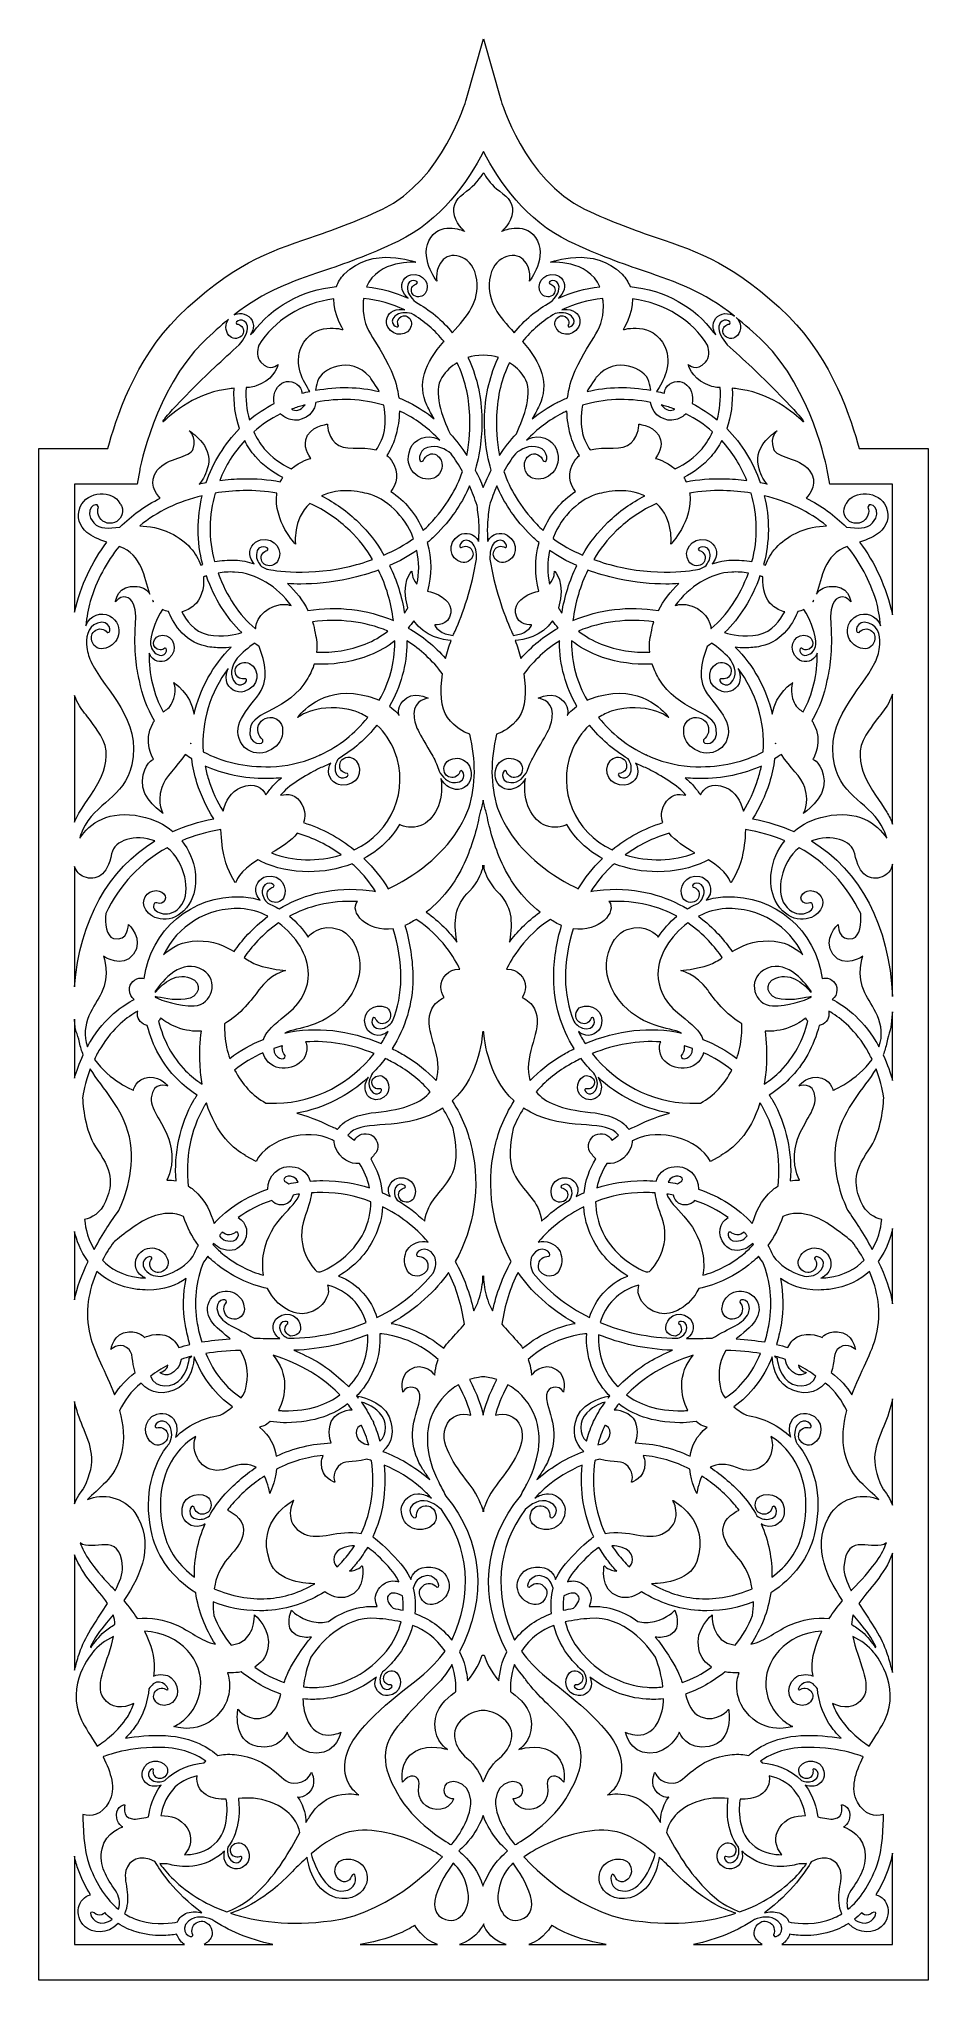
# Model space of a CAD drawing. Header units: inches. Extents: x 1.5 to 6.8, y -11.7 to 0.
import ezdxf

# ---------------------------------------------------------------- set-up
doc = ezdxf.new("R2010")
doc.units = ezdxf.units.IN
doc.header["$MEASUREMENT"] = 0
doc.layers.add('Layer 1', color=7, linetype='Continuous')

msp = doc.modelspace()

# ---------------------------------------------------------------- linework, layer by layer
at = {"layer": 'Layer 1', "lineweight": 0}
for points, knots in [([(6.416, -2.468), (6.373, -2.3), (6.252, -1.928), (5.993, -1.673), (5.673, -1.36), (5.451, -1.284), (5.193, -1.196), (5.07, -1.154), (4.931, -1.106), (4.762, -1.025), (4.399, -0.852), (4.258, -0.371), (4.257, -0.367), (4.257, -0.367), (4.153, 0), (4.153, 0), (4.153, 0), (4.049, -0.367), (4.049, -0.367), (4.048, -0.371), (3.909, -0.851), (3.544, -1.025), (3.375, -1.106), (3.236, -1.154), (3.112, -1.196), (2.855, -1.284), (2.633, -1.36), (2.313, -1.673), (2.053, -1.928), (1.933, -2.3), (1.89, -2.468), (1.89, -2.468), (1.473, -2.468), (1.473, -2.468), (1.473, -2.468), (1.473, -11.693), (1.473, -11.693), (1.473, -11.693), (6.833, -11.693), (6.833, -11.693), (6.833, -11.693), (6.833, -2.468), (6.833, -2.468), (6.833, -2.468), (6.416, -2.468), (6.416, -2.468)], [0, 0, 0, 0, 1, 1, 1, 2, 2, 2, 3, 3, 3, 4, 4, 4, 5, 5, 5, 6, 6, 6, 7, 7, 7, 8, 8, 8, 9, 9, 9, 10, 10, 10, 11, 11, 11, 12, 12, 12, 13, 13, 13, 14, 14, 14, 15, 15, 15, 15]), ([(3.182, -1.4), (3.311, -1.356), (3.457, -1.306), (3.637, -1.22), (3.896, -1.096), (4.059, -0.861), (4.153, -0.678), (4.247, -0.861), (4.41, -1.096), (4.669, -1.22), (4.849, -1.306), (4.995, -1.356), (5.124, -1.4), (5.32, -1.467), (5.473, -1.519), (5.666, -1.67), (5.65, -1.66), (5.63, -1.654), (5.606, -1.655), (5.565, -1.658), (5.529, -1.698), (5.538, -1.744), (5.54, -1.756), (5.546, -1.768), (5.553, -1.781), (5.548, -1.777), (5.543, -1.773), (5.539, -1.768), (5.429, -1.617), (5.248, -1.513), (5.036, -1.492), (5.026, -1.467), (5.011, -1.441), (4.988, -1.418), (4.82, -1.243), (4.556, -1.346), (4.556, -1.346), (4.556, -1.346), (4.784, -1.328), (4.854, -1.494), (4.765, -1.504), (4.681, -1.527), (4.604, -1.562), (4.62, -1.547), (4.633, -1.529), (4.639, -1.51), (4.652, -1.469), (4.623, -1.428), (4.586, -1.421), (4.51, -1.406), (4.465, -1.483), (4.5, -1.533), (4.513, -1.552), (4.545, -1.562), (4.568, -1.546), (4.581, -1.537), (4.592, -1.511), (4.577, -1.491), (4.57, -1.483), (4.561, -1.477), (4.552, -1.475), (4.551, -1.475), (4.551, -1.474), (4.55, -1.474), (4.535, -1.459), (4.603, -1.434), (4.608, -1.494), (4.611, -1.528), (4.586, -1.56), (4.559, -1.585), (4.473, -1.632), (4.399, -1.694), (4.338, -1.77), (4.246, -1.67), (4.173, -1.584), (4.19, -1.451), (4.208, -1.307), (4.339, -1.276), (4.393, -1.33), (4.447, -1.383), (4.43, -1.46), (4.43, -1.46), (4.43, -1.46), (4.546, -1.309), (4.466, -1.196), (4.394, -1.095), (4.262, -1.16), (4.262, -1.16), (4.262, -1.16), (4.325, -1.11), (4.328, -1.041), (4.331, -0.974), (4.286, -0.945), (4.232, -0.903), (4.192, -0.872), (4.165, -0.828), (4.154, -0.807), (4.154, -0.807), (4.11, -0.872), (4.07, -0.903), (4.016, -0.945), (3.971, -0.974), (3.974, -1.041), (3.977, -1.11), (4.04, -1.16), (4.04, -1.16), (4.04, -1.16), (3.908, -1.095), (3.836, -1.196), (3.757, -1.309), (3.872, -1.46), (3.872, -1.46), (3.872, -1.46), (3.856, -1.383), (3.91, -1.33), (3.964, -1.276), (4.094, -1.307), (4.112, -1.451), (4.129, -1.584), (4.057, -1.67), (3.965, -1.77), (3.904, -1.694), (3.829, -1.632), (3.743, -1.585), (3.717, -1.56), (3.691, -1.528), (3.694, -1.494), (3.699, -1.434), (3.768, -1.459), (3.752, -1.474), (3.751, -1.474), (3.751, -1.475), (3.751, -1.475), (3.741, -1.477), (3.732, -1.483), (3.725, -1.491), (3.711, -1.511), (3.721, -1.537), (3.734, -1.546), (3.758, -1.562), (3.789, -1.552), (3.802, -1.533), (3.837, -1.483), (3.793, -1.406), (3.716, -1.421), (3.679, -1.428), (3.65, -1.469), (3.663, -1.51), (3.67, -1.529), (3.683, -1.547), (3.698, -1.562), (3.622, -1.527), (3.538, -1.504), (3.448, -1.494), (3.518, -1.328), (3.746, -1.346), (3.746, -1.346), (3.746, -1.346), (3.482, -1.243), (3.314, -1.418), (3.291, -1.441), (3.276, -1.467), (3.267, -1.492), (3.055, -1.513), (2.874, -1.617), (2.764, -1.768), (2.759, -1.773), (2.754, -1.777), (2.749, -1.781), (2.757, -1.768), (2.762, -1.756), (2.765, -1.744), (2.774, -1.698), (2.737, -1.658), (2.696, -1.655), (2.678, -1.654), (2.663, -1.657), (2.65, -1.663), (2.838, -1.517), (2.99, -1.465), (3.182, -1.4)], [0, 0, 0, 0, 1, 1, 1, 2, 2, 2, 3, 3, 3, 4, 4, 4, 5, 5, 5, 6, 6, 6, 7, 7, 7, 8, 8, 8, 9, 9, 9, 10, 10, 10, 11, 11, 11, 12, 12, 12, 13, 13, 13, 14, 14, 14, 15, 15, 15, 16, 16, 16, 17, 17, 17, 18, 18, 18, 19, 19, 19, 20, 20, 20, 21, 21, 21, 22, 22, 22, 23, 23, 23, 24, 24, 24, 25, 25, 25, 26, 26, 26, 27, 27, 27, 28, 28, 28, 29, 29, 29, 30, 30, 30, 31, 31, 31, 32, 32, 32, 33, 33, 33, 34, 34, 34, 35, 35, 35, 36, 36, 36, 37, 37, 37, 38, 38, 38, 39, 39, 39, 40, 40, 40, 41, 41, 41, 42, 42, 42, 43, 43, 43, 44, 44, 44, 45, 45, 45, 46, 46, 46, 47, 47, 47, 48, 48, 48, 49, 49, 49, 50, 50, 50, 51, 51, 51, 52, 52, 52, 53, 53, 53, 54, 54, 54, 55, 55, 55, 56, 56, 56, 57, 57, 57, 58, 58, 58, 59, 59, 59, 60, 60, 60, 60]), ([(2.812, -1.948), (2.786, -1.919), (2.788, -1.88), (2.799, -1.845), (2.89, -1.697), (3.055, -1.592), (3.252, -1.566), (3.249, -1.666), (3.308, -1.752), (3.308, -1.752), (3.308, -1.752), (3.128, -1.696), (3.056, -1.854), (3.009, -1.959), (3.067, -2.067), (3.107, -2.124), (3.091, -2.127), (3.075, -2.131), (3.059, -2.135), (3.058, -2.124), (3.055, -2.114), (3.05, -2.105), (3.029, -2.064), (2.97, -2.052), (2.938, -2.074), (2.898, -2.101), (2.881, -2.151), (2.892, -2.197), (2.838, -2.224), (2.788, -2.257), (2.742, -2.295), (2.725, -2.236), (2.719, -2.17), (2.722, -2.1), (2.753, -2.1), (2.768, -2.099), (2.812, -2.078), (2.898, -2.038), (2.915, -1.962), (2.915, -1.962), (2.915, -1.962), (2.864, -2.008), (2.812, -1.948)], [0, 0, 0, 0, 1, 1, 1, 2, 2, 2, 3, 3, 3, 4, 4, 4, 5, 5, 5, 6, 6, 6, 7, 7, 7, 8, 8, 8, 9, 9, 9, 10, 10, 10, 11, 11, 11, 12, 12, 12, 13, 13, 13, 14, 14, 14, 14]), ([(3.576, -1.736), (3.614, -1.803), (3.701, -1.788), (3.718, -1.729), (3.724, -1.706), (3.711, -1.676), (3.684, -1.669), (3.669, -1.665), (3.642, -1.673), (3.636, -1.697), (3.634, -1.707), (3.636, -1.718), (3.64, -1.727), (3.64, -1.727), (3.64, -1.728), (3.64, -1.729), (3.638, -1.75), (3.575, -1.714), (3.619, -1.671), (3.646, -1.644), (3.687, -1.647), (3.719, -1.655), (3.795, -1.699), (3.861, -1.755), (3.915, -1.824), (3.914, -1.824), (3.914, -1.824), (3.914, -1.824), (3.8, -1.95), (3.752, -2.081), (3.812, -2.207), (3.826, -2.237), (3.841, -2.264), (3.856, -2.289), (3.81, -2.251), (3.76, -2.218), (3.706, -2.191), (3.685, -2.181), (3.664, -2.171), (3.642, -2.162), (3.636, -2.109), (3.622, -2.053), (3.596, -1.998), (3.5, -1.788), (3.416, -1.759), (3.428, -1.579), (3.429, -1.574), (3.43, -1.57), (3.43, -1.565), (3.52, -1.574), (3.603, -1.597), (3.678, -1.633), (3.656, -1.629), (3.633, -1.629), (3.611, -1.638), (3.571, -1.654), (3.558, -1.702), (3.576, -1.736)], [0, 0, 0, 0, 1, 1, 1, 2, 2, 2, 3, 3, 3, 4, 4, 4, 5, 5, 5, 6, 6, 6, 7, 7, 7, 8, 8, 8, 9, 9, 9, 10, 10, 10, 11, 11, 11, 12, 12, 12, 13, 13, 13, 14, 14, 14, 15, 15, 15, 16, 16, 16, 17, 17, 17, 18, 18, 18, 19, 19, 19, 19]), ([(4.666, -1.697), (4.66, -1.673), (4.633, -1.665), (4.618, -1.669), (4.591, -1.676), (4.578, -1.706), (4.585, -1.729), (4.601, -1.788), (4.688, -1.803), (4.726, -1.736), (4.745, -1.702), (4.731, -1.654), (4.691, -1.638), (4.669, -1.629), (4.646, -1.629), (4.625, -1.633), (4.699, -1.597), (4.783, -1.574), (4.872, -1.565), (4.872, -1.57), (4.874, -1.574), (4.874, -1.579), (4.886, -1.759), (4.802, -1.788), (4.706, -1.998), (4.681, -2.053), (4.666, -2.109), (4.66, -2.162), (4.638, -2.171), (4.617, -2.181), (4.596, -2.191), (4.542, -2.218), (4.493, -2.251), (4.446, -2.289), (4.461, -2.264), (4.476, -2.237), (4.49, -2.207), (4.55, -2.081), (4.502, -1.95), (4.388, -1.824), (4.388, -1.824), (4.388, -1.824), (4.388, -1.824), (4.442, -1.755), (4.508, -1.699), (4.584, -1.655), (4.615, -1.647), (4.656, -1.644), (4.684, -1.671), (4.727, -1.714), (4.664, -1.75), (4.663, -1.729), (4.663, -1.728), (4.662, -1.727), (4.662, -1.727), (4.667, -1.718), (4.668, -1.707), (4.666, -1.697)], [0, 0, 0, 0, 1, 1, 1, 2, 2, 2, 3, 3, 3, 4, 4, 4, 5, 5, 5, 6, 6, 6, 7, 7, 7, 8, 8, 8, 9, 9, 9, 10, 10, 10, 11, 11, 11, 12, 12, 12, 13, 13, 13, 14, 14, 14, 15, 15, 15, 16, 16, 16, 17, 17, 17, 18, 18, 18, 19, 19, 19, 19]), ([(5.49, -2.078), (5.534, -2.099), (5.55, -2.1), (5.58, -2.1), (5.584, -2.17), (5.577, -2.236), (5.561, -2.295), (5.515, -2.257), (5.464, -2.224), (5.41, -2.197), (5.421, -2.151), (5.405, -2.101), (5.364, -2.074), (5.332, -2.052), (5.273, -2.064), (5.252, -2.105), (5.247, -2.114), (5.244, -2.124), (5.243, -2.135), (5.227, -2.131), (5.211, -2.127), (5.195, -2.124), (5.236, -2.067), (5.293, -1.959), (5.246, -1.854), (5.174, -1.696), (4.994, -1.752), (4.994, -1.752), (4.994, -1.752), (5.053, -1.666), (5.05, -1.566), (5.248, -1.592), (5.412, -1.697), (5.503, -1.845), (5.514, -1.88), (5.516, -1.919), (5.49, -1.948), (5.439, -2.008), (5.387, -1.962), (5.387, -1.962), (5.387, -1.962), (5.405, -2.038), (5.49, -2.078)], [0, 0, 0, 0, 1, 1, 1, 2, 2, 2, 3, 3, 3, 4, 4, 4, 5, 5, 5, 6, 6, 6, 7, 7, 7, 8, 8, 8, 9, 9, 9, 10, 10, 10, 11, 11, 11, 12, 12, 12, 13, 13, 13, 14, 14, 14, 14]), ([(2.065, -2.683), (2.065, -2.683), (2.081, -2.595), (2.081, -2.595), (2.082, -2.591), (2.175, -2.11), (2.464, -1.827), (2.518, -1.774), (2.569, -1.728), (2.617, -1.689), (2.596, -1.718), (2.594, -1.758), (2.619, -1.787), (2.636, -1.806), (2.671, -1.812), (2.694, -1.791), (2.706, -1.78), (2.714, -1.751), (2.696, -1.732), (2.688, -1.724), (2.677, -1.719), (2.667, -1.718), (2.666, -1.717), (2.666, -1.717), (2.665, -1.716), (2.646, -1.703), (2.716, -1.667), (2.73, -1.731), (2.737, -1.765), (2.71, -1.808), (2.681, -1.843), (2.585, -1.929), (2.475, -2.031), (2.389, -2.119), (2.191, -2.321), (2.223, -2.307), (2.223, -2.307), (2.223, -2.307), (2.371, -2.155), (2.56, -2.119), (2.598, -2.112), (2.627, -2.107), (2.65, -2.105), (2.646, -2.193), (2.657, -2.275), (2.683, -2.348), (2.593, -2.439), (2.524, -2.551), (2.481, -2.673), (2.467, -2.675), (2.454, -2.678), (2.44, -2.682), (2.466, -2.653), (2.481, -2.619), (2.493, -2.572), (2.524, -2.447), (2.38, -2.361), (2.38, -2.361), (2.38, -2.361), (2.426, -2.393), (2.403, -2.469), (2.385, -2.527), (2.25, -2.518), (2.187, -2.599), (2.129, -2.673), (2.179, -2.739), (2.205, -2.766), (2.114, -2.812), (2.032, -2.871), (1.962, -2.941), (1.894, -2.949), (1.841, -2.955), (1.805, -2.916), (1.733, -2.837), (1.824, -2.781), (1.831, -2.817), (1.831, -2.818), (1.832, -2.818), (1.832, -2.82), (1.827, -2.836), (1.826, -2.853), (1.833, -2.87), (1.847, -2.909), (1.891, -2.928), (1.929, -2.913), (1.968, -2.899), (1.987, -2.855), (1.973, -2.817), (1.97, -2.81), (1.966, -2.804), (1.961, -2.798), (1.919, -2.714), (1.765, -2.721), (1.723, -2.819), (1.698, -2.879), (1.719, -2.935), (1.763, -2.974), (1.79, -2.997), (1.833, -3.015), (1.883, -3.032), (1.793, -3.149), (1.727, -3.291), (1.688, -3.453), (1.688, -3.453), (1.688, -2.683), (1.688, -2.683), (1.688, -2.683), (2.065, -2.683), (2.065, -2.683)], [0, 0, 0, 0, 1, 1, 1, 2, 2, 2, 3, 3, 3, 4, 4, 4, 5, 5, 5, 6, 6, 6, 7, 7, 7, 8, 8, 8, 9, 9, 9, 10, 10, 10, 11, 11, 11, 12, 12, 12, 13, 13, 13, 14, 14, 14, 15, 15, 15, 16, 16, 16, 17, 17, 17, 18, 18, 18, 19, 19, 19, 20, 20, 20, 21, 21, 21, 22, 22, 22, 23, 23, 23, 24, 24, 24, 25, 25, 25, 26, 26, 26, 27, 27, 27, 28, 28, 28, 29, 29, 29, 30, 30, 30, 31, 31, 31, 32, 32, 32, 33, 33, 33, 34, 34, 34, 35, 35, 35, 36, 36, 36, 36]), ([(6.224, -2.595), (6.224, -2.595), (6.241, -2.683), (6.241, -2.683), (6.241, -2.683), (6.618, -2.683), (6.618, -2.683), (6.618, -2.683), (6.618, -3.469), (6.618, -3.469), (6.579, -3.3), (6.512, -3.153), (6.419, -3.032), (6.469, -3.015), (6.512, -2.997), (6.539, -2.974), (6.583, -2.935), (6.604, -2.879), (6.579, -2.819), (6.538, -2.721), (6.383, -2.714), (6.341, -2.798), (6.336, -2.804), (6.332, -2.81), (6.33, -2.817), (6.315, -2.855), (6.334, -2.899), (6.373, -2.913), (6.411, -2.928), (6.455, -2.909), (6.47, -2.87), (6.476, -2.853), (6.476, -2.836), (6.47, -2.82), (6.471, -2.818), (6.471, -2.818), (6.471, -2.817), (6.478, -2.781), (6.569, -2.837), (6.497, -2.916), (6.462, -2.955), (6.408, -2.949), (6.34, -2.941), (6.27, -2.871), (6.188, -2.812), (6.097, -2.766), (6.123, -2.739), (6.174, -2.673), (6.116, -2.599), (6.053, -2.518), (5.918, -2.527), (5.9, -2.469), (5.876, -2.393), (5.922, -2.361), (5.922, -2.361), (5.922, -2.361), (5.778, -2.447), (5.81, -2.572), (5.821, -2.619), (5.836, -2.653), (5.862, -2.682), (5.848, -2.678), (5.835, -2.675), (5.821, -2.673), (5.779, -2.551), (5.71, -2.439), (5.619, -2.348), (5.645, -2.275), (5.656, -2.193), (5.652, -2.105), (5.676, -2.107), (5.705, -2.112), (5.742, -2.119), (5.931, -2.155), (6.08, -2.307), (6.08, -2.307), (6.08, -2.307), (6.111, -2.321), (5.913, -2.119), (5.827, -2.031), (5.718, -1.929), (5.622, -1.843), (5.592, -1.808), (5.565, -1.765), (5.572, -1.731), (5.586, -1.667), (5.656, -1.703), (5.637, -1.716), (5.637, -1.717), (5.636, -1.717), (5.636, -1.718), (5.625, -1.719), (5.615, -1.724), (5.606, -1.732), (5.588, -1.751), (5.596, -1.78), (5.609, -1.791), (5.632, -1.812), (5.667, -1.806), (5.683, -1.787), (5.712, -1.754), (5.706, -1.706), (5.675, -1.678), (5.727, -1.72), (5.782, -1.769), (5.842, -1.827), (6.13, -2.11), (6.224, -2.591), (6.224, -2.595)], [0, 0, 0, 0, 1, 1, 1, 2, 2, 2, 3, 3, 3, 4, 4, 4, 5, 5, 5, 6, 6, 6, 7, 7, 7, 8, 8, 8, 9, 9, 9, 10, 10, 10, 11, 11, 11, 12, 12, 12, 13, 13, 13, 14, 14, 14, 15, 15, 15, 16, 16, 16, 17, 17, 17, 18, 18, 18, 19, 19, 19, 20, 20, 20, 21, 21, 21, 22, 22, 22, 23, 23, 23, 24, 24, 24, 25, 25, 25, 26, 26, 26, 27, 27, 27, 28, 28, 28, 29, 29, 29, 30, 30, 30, 31, 31, 31, 32, 32, 32, 33, 33, 33, 34, 34, 34, 35, 35, 35, 36, 36, 36, 36]), ([(3.467, -2.035), (3.467, -2.035), (3.516, -2.104), (3.525, -2.125), (3.403, -2.095), (3.273, -2.093), (3.141, -2.117), (3.143, -2.103), (3.146, -2.086), (3.152, -2.064), (3.176, -1.982), (3.352, -1.907), (3.467, -2.035)], [0, 0, 0, 0, 1, 1, 1, 2, 2, 2, 3, 3, 3, 4, 4, 4, 4]), ([(4.07, -2.268), (4.072, -2.34), (4.07, -2.422), (4.052, -2.509), (4.022, -2.462), (3.988, -2.418), (3.952, -2.379), (3.904, -2.279), (3.848, -2.124), (3.902, -2.04), (3.927, -2), (3.96, -1.971), (3.994, -1.951), (4.039, -2.044), (4.066, -2.151), (4.07, -2.268)], [0, 0, 0, 0, 1, 1, 1, 2, 2, 2, 3, 3, 3, 4, 4, 4, 5, 5, 5, 5]), ([(4.16, -2.266), (4.157, -2.358), (4.161, -2.473), (4.199, -2.598), (4.182, -2.631), (4.166, -2.666), (4.151, -2.703), (4.137, -2.666), (4.121, -2.631), (4.103, -2.598), (4.141, -2.473), (4.145, -2.358), (4.142, -2.266), (4.138, -2.138), (4.108, -2.021), (4.059, -1.919), (4.104, -1.902), (4.198, -1.902), (4.243, -1.919), (4.194, -2.021), (4.164, -2.138), (4.16, -2.266)], [0, 0, 0, 0, 1, 1, 1, 2, 2, 2, 3, 3, 3, 4, 4, 4, 5, 5, 5, 6, 6, 6, 7, 7, 7, 7]), ([(4.4, -2.04), (4.454, -2.124), (4.398, -2.279), (4.351, -2.379), (4.314, -2.418), (4.281, -2.462), (4.25, -2.509), (4.232, -2.422), (4.23, -2.34), (4.232, -2.268), (4.236, -2.151), (4.263, -2.044), (4.309, -1.951), (4.342, -1.971), (4.375, -2), (4.4, -2.04)], [0, 0, 0, 0, 1, 1, 1, 2, 2, 2, 3, 3, 3, 4, 4, 4, 5, 5, 5, 5]), ([(5.15, -2.064), (5.156, -2.086), (5.16, -2.103), (5.162, -2.117), (5.03, -2.093), (4.899, -2.095), (4.777, -2.125), (4.787, -2.104), (4.835, -2.035), (4.835, -2.035), (4.95, -1.907), (5.126, -1.982), (5.15, -2.064)], [0, 0, 0, 0, 1, 1, 1, 2, 2, 2, 3, 3, 3, 4, 4, 4, 4]), ([(3.113, -2.527), (3.113, -2.527), (3.051, -2.543), (2.994, -2.589), (2.931, -2.56), (2.876, -2.52), (2.832, -2.469), (2.806, -2.438), (2.785, -2.404), (2.768, -2.367), (2.817, -2.324), (2.87, -2.288), (2.929, -2.259), (2.945, -2.274), (2.965, -2.285), (2.99, -2.293), (3.05, -2.312), (3.129, -2.268), (3.141, -2.198), (3.141, -2.195), (3.141, -2.192), (3.142, -2.19), (3.284, -2.162), (3.424, -2.167), (3.552, -2.207), (3.565, -2.268), (3.562, -2.327), (3.552, -2.378), (3.542, -2.413), (3.526, -2.446), (3.506, -2.476), (3.417, -2.451), (3.31, -2.485), (3.26, -2.434), (3.21, -2.383), (3.212, -2.321), (3.212, -2.321), (3.212, -2.321), (3.1, -2.334), (3.082, -2.415), (3.068, -2.476), (3.113, -2.527), (3.113, -2.527)], [0, 0, 0, 0, 1, 1, 1, 2, 2, 2, 3, 3, 3, 4, 4, 4, 5, 5, 5, 6, 6, 6, 7, 7, 7, 8, 8, 8, 9, 9, 9, 10, 10, 10, 11, 11, 11, 12, 12, 12, 13, 13, 13, 14, 14, 14, 14]), ([(2.996, -2.231), (3, -2.229), (3.004, -2.227), (3.009, -2.226), (3.032, -2.218), (3.055, -2.211), (3.078, -2.205), (3.049, -2.243), (3.018, -2.242), (2.996, -2.231)], [0, 0, 0, 0, 1, 1, 1, 2, 2, 2, 3, 3, 3, 3]), ([(5.312, -2.293), (5.337, -2.285), (5.357, -2.274), (5.373, -2.259), (5.432, -2.288), (5.486, -2.324), (5.534, -2.367), (5.517, -2.404), (5.496, -2.438), (5.47, -2.469), (5.426, -2.52), (5.371, -2.56), (5.308, -2.589), (5.252, -2.543), (5.189, -2.527), (5.189, -2.527), (5.189, -2.527), (5.234, -2.476), (5.22, -2.415), (5.203, -2.334), (5.09, -2.321), (5.09, -2.321), (5.09, -2.321), (5.092, -2.383), (5.042, -2.434), (4.992, -2.485), (4.885, -2.451), (4.796, -2.476), (4.776, -2.446), (4.76, -2.413), (4.75, -2.378), (4.74, -2.327), (4.737, -2.268), (4.75, -2.207), (4.878, -2.167), (5.018, -2.162), (5.16, -2.19), (5.161, -2.192), (5.161, -2.195), (5.162, -2.198), (5.173, -2.268), (5.252, -2.312), (5.312, -2.293)], [0, 0, 0, 0, 1, 1, 1, 2, 2, 2, 3, 3, 3, 4, 4, 4, 5, 5, 5, 6, 6, 6, 7, 7, 7, 8, 8, 8, 9, 9, 9, 10, 10, 10, 11, 11, 11, 12, 12, 12, 13, 13, 13, 14, 14, 14, 14]), ([(5.224, -2.205), (5.247, -2.211), (5.27, -2.218), (5.293, -2.226), (5.298, -2.227), (5.302, -2.229), (5.306, -2.231), (5.285, -2.242), (5.253, -2.243), (5.224, -2.205)], [0, 0, 0, 0, 1, 1, 1, 2, 2, 2, 3, 3, 3, 3]), ([(3.853, -2.646), (3.89, -2.634), (3.916, -2.58), (3.897, -2.538), (3.886, -2.515), (3.858, -2.487), (3.823, -2.505), (3.807, -2.513), (3.796, -2.526), (3.789, -2.541), (3.788, -2.542), (3.787, -2.542), (3.786, -2.543), (3.758, -2.564), (3.756, -2.477), (3.815, -2.461), (3.874, -2.445), (3.923, -2.47), (3.958, -2.499), (3.982, -2.532), (4.005, -2.568), (4.026, -2.606), (3.991, -2.709), (3.931, -2.817), (3.828, -2.924), (3.816, -2.937), (3.803, -2.949), (3.789, -2.961), (3.748, -2.865), (3.678, -2.781), (3.595, -2.726), (3.626, -2.683), (3.652, -2.617), (3.599, -2.54), (3.591, -2.528), (3.581, -2.518), (3.571, -2.509), (3.596, -2.471), (3.614, -2.428), (3.626, -2.382), (3.637, -2.341), (3.645, -2.294), (3.646, -2.242), (3.655, -2.246), (3.665, -2.25), (3.674, -2.255), (3.754, -2.296), (3.826, -2.35), (3.889, -2.417), (3.885, -2.415), (3.882, -2.412), (3.878, -2.41), (3.815, -2.377), (3.732, -2.412), (3.711, -2.471), (3.666, -2.589), (3.766, -2.675), (3.853, -2.646)], [0, 0, 0, 0, 1, 1, 1, 2, 2, 2, 3, 3, 3, 4, 4, 4, 5, 5, 5, 6, 6, 6, 7, 7, 7, 8, 8, 8, 9, 9, 9, 10, 10, 10, 11, 11, 11, 12, 12, 12, 13, 13, 13, 14, 14, 14, 15, 15, 15, 16, 16, 16, 17, 17, 17, 18, 18, 18, 19, 19, 19, 19]), ([(4.449, -2.646), (4.536, -2.675), (4.636, -2.589), (4.592, -2.471), (4.57, -2.412), (4.487, -2.377), (4.424, -2.41), (4.42, -2.412), (4.417, -2.415), (4.413, -2.417), (4.476, -2.35), (4.548, -2.296), (4.629, -2.255), (4.638, -2.25), (4.647, -2.246), (4.656, -2.242), (4.657, -2.294), (4.665, -2.341), (4.676, -2.382), (4.688, -2.428), (4.707, -2.471), (4.731, -2.509), (4.721, -2.518), (4.712, -2.528), (4.703, -2.54), (4.65, -2.617), (4.676, -2.683), (4.707, -2.726), (4.625, -2.781), (4.554, -2.865), (4.513, -2.961), (4.5, -2.949), (4.486, -2.937), (4.474, -2.924), (4.371, -2.817), (4.311, -2.709), (4.276, -2.606), (4.297, -2.568), (4.32, -2.532), (4.345, -2.499), (4.379, -2.47), (4.428, -2.445), (4.487, -2.461), (4.546, -2.477), (4.544, -2.564), (4.516, -2.543), (4.515, -2.542), (4.514, -2.542), (4.513, -2.541), (4.507, -2.526), (4.495, -2.513), (4.48, -2.505), (4.444, -2.487), (4.416, -2.515), (4.406, -2.538), (4.386, -2.58), (4.413, -2.634), (4.449, -2.646)], [0, 0, 0, 0, 1, 1, 1, 2, 2, 2, 3, 3, 3, 4, 4, 4, 5, 5, 5, 6, 6, 6, 7, 7, 7, 8, 8, 8, 9, 9, 9, 10, 10, 10, 11, 11, 11, 12, 12, 12, 13, 13, 13, 14, 14, 14, 15, 15, 15, 16, 16, 16, 17, 17, 17, 18, 18, 18, 19, 19, 19, 19]), ([(2.778, -2.515), (2.823, -2.568), (2.879, -2.611), (2.943, -2.643), (2.937, -2.651), (2.932, -2.66), (2.928, -2.668), (2.856, -2.654), (2.781, -2.648), (2.703, -2.65), (2.655, -2.651), (2.608, -2.654), (2.563, -2.66), (2.598, -2.572), (2.649, -2.49), (2.714, -2.42), (2.731, -2.454), (2.753, -2.486), (2.778, -2.515)], [0, 0, 0, 0, 1, 1, 1, 2, 2, 2, 3, 3, 3, 4, 4, 4, 5, 5, 5, 6, 6, 6, 6]), ([(5.6, -2.65), (5.522, -2.648), (5.446, -2.654), (5.374, -2.668), (5.37, -2.66), (5.365, -2.651), (5.36, -2.643), (5.423, -2.611), (5.479, -2.568), (5.525, -2.515), (5.549, -2.486), (5.571, -2.454), (5.589, -2.42), (5.653, -2.49), (5.704, -2.572), (5.74, -2.66), (5.694, -2.654), (5.648, -2.651), (5.6, -2.65)], [0, 0, 0, 0, 1, 1, 1, 2, 2, 2, 3, 3, 3, 4, 4, 4, 5, 5, 5, 6, 6, 6, 6]), ([(2.461, -3.166), (2.457, -3.168), (2.453, -3.169), (2.449, -3.17), (2.424, -3.098), (2.367, -3.026), (2.266, -2.977), (2.199, -2.945), (2.137, -2.935), (2.081, -2.934), (2.186, -2.847), (2.313, -2.786), (2.458, -2.752), (2.425, -2.886), (2.424, -3.028), (2.461, -3.166)], [0, 0, 0, 0, 1, 1, 1, 2, 2, 2, 3, 3, 3, 4, 4, 4, 5, 5, 5, 5]), ([(2.704, -2.721), (2.774, -2.72), (2.842, -2.725), (2.907, -2.737), (2.907, -2.738), (2.907, -2.739), (2.907, -2.739), (2.888, -2.907), (3.02, -3.044), (3.02, -3.044), (3.02, -3.044), (3.001, -2.894), (3.107, -2.799), (3.196, -2.839), (3.278, -2.894), (3.349, -2.964), (3.402, -3.015), (3.448, -3.073), (3.485, -3.136), (3.435, -3.154), (3.382, -3.17), (3.325, -3.183), (3.066, -3.24), (2.85, -3.195), (2.848, -3.194), (2.848, -3.194), (2.848, -3.195), (2.848, -3.195), (2.837, -3.189), (2.826, -3.184), (2.815, -3.179), (2.797, -3.159), (2.782, -3.134), (2.784, -3.105), (2.789, -3.034), (2.87, -3.062), (2.852, -3.08), (2.851, -3.08), (2.851, -3.081), (2.85, -3.081), (2.839, -3.084), (2.829, -3.091), (2.821, -3.101), (2.804, -3.124), (2.817, -3.155), (2.832, -3.165), (2.86, -3.183), (2.896, -3.171), (2.912, -3.148), (2.951, -3.089), (2.899, -3), (2.81, -3.018), (2.766, -3.027), (2.732, -3.076), (2.749, -3.124), (2.754, -3.138), (2.762, -3.151), (2.771, -3.162), (2.733, -3.149), (2.695, -3.141), (2.656, -3.14), (2.613, -3.138), (2.572, -3.142), (2.532, -3.149), (2.494, -3.011), (2.498, -2.868), (2.536, -2.736), (2.59, -2.728), (2.646, -2.722), (2.704, -2.721)], [0, 0, 0, 0, 1, 1, 1, 2, 2, 2, 3, 3, 3, 4, 4, 4, 5, 5, 5, 6, 6, 6, 7, 7, 7, 8, 8, 8, 9, 9, 9, 10, 10, 10, 11, 11, 11, 12, 12, 12, 13, 13, 13, 14, 14, 14, 15, 15, 15, 16, 16, 16, 17, 17, 17, 18, 18, 18, 19, 19, 19, 20, 20, 20, 21, 21, 21, 22, 22, 22, 23, 23, 23, 23]), ([(3.392, -2.727), (3.416, -2.731), (3.435, -2.735), (3.452, -2.738), (3.566, -2.767), (3.679, -2.875), (3.728, -3.001), (3.729, -3.004), (3.73, -3.006), (3.731, -3.009), (3.678, -3.048), (3.619, -3.081), (3.553, -3.109), (3.511, -3.037), (3.46, -2.971), (3.4, -2.912), (3.333, -2.847), (3.258, -2.794), (3.177, -2.753), (3.217, -2.735), (3.292, -2.711), (3.392, -2.727)], [0, 0, 0, 0, 1, 1, 1, 2, 2, 2, 3, 3, 3, 4, 4, 4, 5, 5, 5, 6, 6, 6, 7, 7, 7, 7]), ([(4.123, -3.028), (4.123, -3.027), (4.123, -3.027), (4.123, -3.026), (4.102, -2.98), (4.045, -2.966), (4.007, -2.989), (3.929, -3.036), (3.95, -3.136), (4.019, -3.153), (4.046, -3.16), (4.081, -3.144), (4.089, -3.112), (4.093, -3.094), (4.082, -3.063), (4.054, -3.058), (4.042, -3.055), (4.03, -3.057), (4.019, -3.063), (4.019, -3.063), (4.018, -3.063), (4.017, -3.063), (3.992, -3.062), (4.032, -2.987), (4.084, -3.036), (4.106, -3.057), (4.112, -3.094), (4.111, -3.134), (4.084, -3.297), (4.029, -3.467), (3.982, -3.567), (3.978, -3.576), (3.974, -3.584), (3.97, -3.593), (3.946, -3.591), (3.917, -3.585), (3.896, -3.57), (3.854, -3.54), (3.86, -3.529), (3.86, -3.529), (3.86, -3.529), (3.944, -3.539), (3.956, -3.457), (3.965, -3.397), (3.902, -3.349), (3.833, -3.331), (3.827, -3.33), (3.821, -3.328), (3.816, -3.326), (3.841, -3.233), (3.842, -3.133), (3.814, -3.034), (3.838, -3.015), (3.86, -2.995), (3.88, -2.973), (3.97, -2.88), (4.029, -2.785), (4.069, -2.693), (4.086, -2.73), (4.1, -2.77), (4.114, -2.811), (4.119, -2.843), (4.124, -2.882), (4.126, -2.93), (4.127, -2.961), (4.126, -2.994), (4.123, -3.028)], [0, 0, 0, 0, 1, 1, 1, 2, 2, 2, 3, 3, 3, 4, 4, 4, 5, 5, 5, 6, 6, 6, 7, 7, 7, 8, 8, 8, 9, 9, 9, 10, 10, 10, 11, 11, 11, 12, 12, 12, 13, 13, 13, 14, 14, 14, 15, 15, 15, 16, 16, 16, 17, 17, 17, 18, 18, 18, 19, 19, 19, 20, 20, 20, 21, 21, 21, 22, 22, 22, 22]), ([(4.422, -2.973), (4.442, -2.995), (4.465, -3.015), (4.488, -3.034), (4.461, -3.133), (4.462, -3.233), (4.486, -3.326), (4.481, -3.328), (4.475, -3.33), (4.469, -3.331), (4.4, -3.349), (4.337, -3.397), (4.346, -3.457), (4.358, -3.539), (4.442, -3.529), (4.442, -3.529), (4.442, -3.529), (4.448, -3.54), (4.406, -3.57), (4.386, -3.585), (4.356, -3.591), (4.332, -3.593), (4.328, -3.584), (4.324, -3.576), (4.321, -3.567), (4.274, -3.467), (4.218, -3.297), (4.191, -3.134), (4.191, -3.094), (4.197, -3.057), (4.218, -3.036), (4.27, -2.987), (4.31, -3.062), (4.285, -3.063), (4.284, -3.063), (4.284, -3.063), (4.283, -3.063), (4.273, -3.057), (4.26, -3.055), (4.248, -3.058), (4.22, -3.063), (4.209, -3.094), (4.213, -3.112), (4.221, -3.144), (4.256, -3.16), (4.283, -3.153), (4.352, -3.136), (4.373, -3.036), (4.295, -2.989), (4.257, -2.966), (4.2, -2.98), (4.18, -3.026), (4.179, -3.027), (4.179, -3.027), (4.179, -3.028), (4.176, -2.994), (4.175, -2.961), (4.177, -2.93), (4.179, -2.882), (4.183, -2.843), (4.189, -2.811), (4.202, -2.77), (4.217, -2.73), (4.233, -2.693), (4.273, -2.785), (4.332, -2.88), (4.422, -2.973)], [0, 0, 0, 0, 1, 1, 1, 2, 2, 2, 3, 3, 3, 4, 4, 4, 5, 5, 5, 6, 6, 6, 7, 7, 7, 8, 8, 8, 9, 9, 9, 10, 10, 10, 11, 11, 11, 12, 12, 12, 13, 13, 13, 14, 14, 14, 15, 15, 15, 16, 16, 16, 17, 17, 17, 18, 18, 18, 19, 19, 19, 20, 20, 20, 21, 21, 21, 22, 22, 22, 22]), ([(4.85, -2.738), (4.867, -2.735), (4.886, -2.731), (4.91, -2.727), (5.01, -2.711), (5.086, -2.735), (5.125, -2.753), (5.044, -2.794), (4.969, -2.847), (4.903, -2.912), (4.843, -2.971), (4.791, -3.037), (4.749, -3.109), (4.683, -3.081), (4.624, -3.048), (4.572, -3.009), (4.572, -3.006), (4.573, -3.004), (4.574, -3.001), (4.623, -2.875), (4.737, -2.767), (4.85, -2.738)], [0, 0, 0, 0, 1, 1, 1, 2, 2, 2, 3, 3, 3, 4, 4, 4, 5, 5, 5, 6, 6, 6, 7, 7, 7, 7]), ([(5.771, -3.149), (5.73, -3.142), (5.689, -3.138), (5.646, -3.14), (5.608, -3.141), (5.569, -3.149), (5.531, -3.162), (5.54, -3.151), (5.549, -3.138), (5.554, -3.124), (5.57, -3.076), (5.536, -3.027), (5.493, -3.018), (5.404, -3), (5.351, -3.089), (5.39, -3.148), (5.406, -3.171), (5.442, -3.183), (5.47, -3.165), (5.485, -3.155), (5.498, -3.124), (5.481, -3.101), (5.474, -3.091), (5.463, -3.084), (5.452, -3.081), (5.451, -3.081), (5.451, -3.08), (5.45, -3.08), (5.432, -3.062), (5.513, -3.034), (5.518, -3.105), (5.52, -3.134), (5.506, -3.159), (5.487, -3.179), (5.476, -3.184), (5.465, -3.189), (5.454, -3.195), (5.454, -3.195), (5.454, -3.194), (5.454, -3.194), (5.452, -3.195), (5.236, -3.24), (4.978, -3.183), (4.921, -3.17), (4.867, -3.154), (4.817, -3.136), (4.855, -3.073), (4.9, -3.015), (4.953, -2.964), (5.025, -2.894), (5.106, -2.839), (5.196, -2.799), (5.301, -2.894), (5.282, -3.044), (5.282, -3.044), (5.282, -3.044), (5.414, -2.907), (5.396, -2.739), (5.396, -2.739), (5.395, -2.738), (5.395, -2.737), (5.46, -2.725), (5.528, -2.72), (5.598, -2.721), (5.656, -2.722), (5.712, -2.728), (5.766, -2.736), (5.805, -2.868), (5.808, -3.011), (5.771, -3.149)], [0, 0, 0, 0, 1, 1, 1, 2, 2, 2, 3, 3, 3, 4, 4, 4, 5, 5, 5, 6, 6, 6, 7, 7, 7, 8, 8, 8, 9, 9, 9, 10, 10, 10, 11, 11, 11, 12, 12, 12, 13, 13, 13, 14, 14, 14, 15, 15, 15, 16, 16, 16, 17, 17, 17, 18, 18, 18, 19, 19, 19, 20, 20, 20, 21, 21, 21, 22, 22, 22, 23, 23, 23, 23]), ([(5.845, -2.752), (5.989, -2.786), (6.116, -2.847), (6.221, -2.934), (6.166, -2.935), (6.104, -2.945), (6.037, -2.977), (5.935, -3.026), (5.878, -3.098), (5.853, -3.17), (5.849, -3.169), (5.845, -3.168), (5.841, -3.166), (5.879, -3.028), (5.878, -2.886), (5.845, -2.752)], [0, 0, 0, 0, 1, 1, 1, 2, 2, 2, 3, 3, 3, 4, 4, 4, 5, 5, 5, 5]), ([(2.143, -3.344), (2.129, -3.322), (2.104, -3.303), (2.065, -3.298), (1.947, -3.283), (1.935, -3.391), (1.935, -3.391), (1.935, -3.391), (1.96, -3.359), (1.986, -3.361), (2.016, -3.364), (2.067, -3.379), (2.056, -3.527), (2.045, -3.687), (2.063, -3.799), (2.08, -3.865), (2.096, -3.952), (2.127, -4.033), (2.17, -4.107), (2.167, -4.112), (2.163, -4.117), (2.16, -4.124), (2.097, -4.231), (2.164, -4.339), (2.164, -4.339), (2.164, -4.339), (2.106, -4.361), (2.097, -4.469), (2.088, -4.576), (2.223, -4.666), (2.223, -4.666), (2.223, -4.666), (2.182, -4.612), (2.214, -4.509), (2.234, -4.442), (2.303, -4.389), (2.355, -4.31), (2.368, -4.319), (2.381, -4.329), (2.395, -4.337), (2.401, -4.386), (2.411, -4.434), (2.426, -4.481), (2.452, -4.562), (2.486, -4.634), (2.527, -4.698), (2.438, -4.714), (2.356, -4.74), (2.28, -4.774), (2.23, -4.732), (2.166, -4.699), (2.088, -4.683), (1.898, -4.642), (1.777, -4.724), (1.72, -4.815), (1.724, -4.799), (1.729, -4.783), (1.737, -4.766), (1.812, -4.599), (1.989, -4.572), (2.034, -4.372), (2.095, -4.101), (1.875, -3.928), (1.791, -3.759), (1.776, -3.73), (1.768, -3.698), (1.762, -3.665), (1.757, -3.614), (1.762, -3.542), (1.826, -3.519), (1.905, -3.491), (1.916, -3.584), (1.889, -3.575), (1.888, -3.575), (1.887, -3.575), (1.886, -3.575), (1.877, -3.564), (1.865, -3.557), (1.85, -3.555), (1.817, -3.55), (1.792, -3.579), (1.79, -3.6), (1.785, -3.639), (1.817, -3.673), (1.849, -3.674), (1.925, -3.674), (1.996, -3.581), (1.93, -3.499), (1.897, -3.458), (1.823, -3.452), (1.782, -3.494), (1.77, -3.506), (1.763, -3.52), (1.757, -3.535), (1.761, -3.483), (1.771, -3.433), (1.782, -3.389), (1.822, -3.262), (1.881, -3.15), (1.958, -3.057), (2.098, -3.109), (2.107, -3.245), (2.143, -3.344)], [0, 0, 0, 0, 1, 1, 1, 2, 2, 2, 3, 3, 3, 4, 4, 4, 5, 5, 5, 6, 6, 6, 7, 7, 7, 8, 8, 8, 9, 9, 9, 10, 10, 10, 11, 11, 11, 12, 12, 12, 13, 13, 13, 14, 14, 14, 15, 15, 15, 16, 16, 16, 17, 17, 17, 18, 18, 18, 19, 19, 19, 20, 20, 20, 21, 21, 21, 22, 22, 22, 23, 23, 23, 24, 24, 24, 25, 25, 25, 26, 26, 26, 27, 27, 27, 28, 28, 28, 29, 29, 29, 30, 30, 30, 31, 31, 31, 32, 32, 32, 33, 33, 33, 34, 34, 34, 34]), ([(3.752, -3.285), (3.719, -3.248), (3.722, -3.206), (3.722, -3.206), (3.722, -3.206), (3.65, -3.275), (3.697, -3.427), (3.691, -3.438), (3.684, -3.449), (3.677, -3.459), (3.661, -3.358), (3.63, -3.262), (3.587, -3.173), (3.647, -3.147), (3.702, -3.116), (3.751, -3.082), (3.766, -3.15), (3.766, -3.219), (3.752, -3.285)], [0, 0, 0, 0, 1, 1, 1, 2, 2, 2, 3, 3, 3, 4, 4, 4, 5, 5, 5, 6, 6, 6, 6]), ([(4.58, -3.206), (4.58, -3.206), (4.584, -3.248), (4.551, -3.285), (4.536, -3.219), (4.536, -3.15), (4.551, -3.082), (4.601, -3.116), (4.655, -3.147), (4.715, -3.173), (4.672, -3.262), (4.642, -3.358), (4.625, -3.459), (4.618, -3.449), (4.611, -3.438), (4.605, -3.427), (4.652, -3.275), (4.58, -3.206), (4.58, -3.206)], [0, 0, 0, 0, 1, 1, 1, 2, 2, 2, 3, 3, 3, 4, 4, 4, 5, 5, 5, 6, 6, 6, 6]), ([(6.453, -3.674), (6.485, -3.673), (6.517, -3.639), (6.512, -3.6), (6.51, -3.579), (6.485, -3.55), (6.452, -3.555), (6.438, -3.557), (6.425, -3.564), (6.416, -3.575), (6.415, -3.575), (6.415, -3.575), (6.414, -3.575), (6.386, -3.584), (6.397, -3.491), (6.476, -3.519), (6.541, -3.542), (6.546, -3.614), (6.54, -3.665), (6.535, -3.698), (6.526, -3.73), (6.511, -3.759), (6.428, -3.928), (6.208, -4.101), (6.268, -4.372), (6.313, -4.572), (6.49, -4.599), (6.565, -4.766), (6.573, -4.783), (6.579, -4.799), (6.583, -4.815), (6.525, -4.724), (6.405, -4.642), (6.214, -4.683), (6.136, -4.699), (6.073, -4.732), (6.023, -4.774), (5.946, -4.74), (5.864, -4.714), (5.775, -4.698), (5.816, -4.634), (5.85, -4.562), (5.876, -4.481), (5.891, -4.434), (5.902, -4.386), (5.907, -4.337), (5.921, -4.329), (5.934, -4.319), (5.948, -4.31), (5.999, -4.389), (6.068, -4.442), (6.089, -4.509), (6.12, -4.612), (6.08, -4.666), (6.08, -4.666), (6.08, -4.666), (6.214, -4.576), (6.205, -4.469), (6.197, -4.361), (6.138, -4.339), (6.138, -4.339), (6.138, -4.339), (6.205, -4.231), (6.142, -4.124), (6.139, -4.117), (6.135, -4.112), (6.132, -4.107), (6.175, -4.033), (6.206, -3.952), (6.222, -3.865), (6.239, -3.799), (6.257, -3.687), (6.246, -3.527), (6.236, -3.379), (6.286, -3.364), (6.317, -3.361), (6.342, -3.359), (6.367, -3.391), (6.367, -3.391), (6.367, -3.391), (6.355, -3.283), (6.237, -3.298), (6.198, -3.303), (6.174, -3.322), (6.159, -3.344), (6.195, -3.245), (6.205, -3.109), (6.345, -3.057), (6.421, -3.15), (6.48, -3.262), (6.521, -3.389), (6.532, -3.433), (6.541, -3.483), (6.545, -3.535), (6.54, -3.52), (6.532, -3.506), (6.52, -3.494), (6.48, -3.452), (6.405, -3.458), (6.372, -3.499), (6.306, -3.581), (6.377, -3.674), (6.453, -3.674)], [0, 0, 0, 0, 1, 1, 1, 2, 2, 2, 3, 3, 3, 4, 4, 4, 5, 5, 5, 6, 6, 6, 7, 7, 7, 8, 8, 8, 9, 9, 9, 10, 10, 10, 11, 11, 11, 12, 12, 12, 13, 13, 13, 14, 14, 14, 15, 15, 15, 16, 16, 16, 17, 17, 17, 18, 18, 18, 19, 19, 19, 20, 20, 20, 21, 21, 21, 22, 22, 22, 23, 23, 23, 24, 24, 24, 25, 25, 25, 26, 26, 26, 27, 27, 27, 28, 28, 28, 29, 29, 29, 30, 30, 30, 31, 31, 31, 32, 32, 32, 33, 33, 33, 34, 34, 34, 34]), ([(2.465, -3.241), (2.471, -3.238), (2.477, -3.237), (2.483, -3.235), (2.533, -3.373), (2.604, -3.489), (2.696, -3.576), (2.656, -3.589), (2.583, -3.607), (2.494, -3.589), (2.408, -3.572), (2.358, -3.498), (2.334, -3.451), (2.36, -3.445), (2.386, -3.433), (2.41, -3.412), (2.448, -3.379), (2.472, -3.313), (2.465, -3.241)], [0, 0, 0, 0, 1, 1, 1, 2, 2, 2, 3, 3, 3, 4, 4, 4, 5, 5, 5, 6, 6, 6, 6]), ([(2.993, -3.413), (2.986, -3.411), (2.979, -3.409), (2.972, -3.408), (2.853, -3.394), (2.785, -3.494), (2.781, -3.54), (2.78, -3.544), (2.781, -3.547), (2.78, -3.55), (2.779, -3.551), (2.778, -3.552), (2.777, -3.552), (2.68, -3.471), (2.605, -3.358), (2.554, -3.218), (2.586, -3.212), (2.619, -3.21), (2.653, -3.212), (2.781, -3.216), (2.914, -3.302), (2.993, -3.413)], [0, 0, 0, 0, 1, 1, 1, 2, 2, 2, 3, 3, 3, 4, 4, 4, 5, 5, 5, 6, 6, 6, 7, 7, 7, 7]), ([(3.61, -3.504), (3.451, -3.436), (3.274, -3.415), (3.095, -3.443), (3.066, -3.384), (3.022, -3.328), (2.971, -3.281), (2.995, -3.283), (3.022, -3.284), (3.052, -3.284), (3.134, -3.284), (3.233, -3.276), (3.34, -3.253), (3.404, -3.238), (3.464, -3.221), (3.52, -3.2), (3.566, -3.293), (3.597, -3.395), (3.61, -3.504)], [0, 0, 0, 0, 1, 1, 1, 2, 2, 2, 3, 3, 3, 4, 4, 4, 5, 5, 5, 6, 6, 6, 6]), ([(5.207, -3.443), (5.028, -3.415), (4.851, -3.436), (4.692, -3.504), (4.705, -3.395), (4.736, -3.293), (4.782, -3.2), (4.838, -3.221), (4.898, -3.238), (4.962, -3.253), (5.069, -3.276), (5.169, -3.284), (5.251, -3.284), (5.28, -3.284), (5.307, -3.283), (5.331, -3.281), (5.28, -3.328), (5.237, -3.384), (5.207, -3.443)], [0, 0, 0, 0, 1, 1, 1, 2, 2, 2, 3, 3, 3, 4, 4, 4, 5, 5, 5, 6, 6, 6, 6]), ([(5.525, -3.552), (5.524, -3.552), (5.523, -3.551), (5.522, -3.55), (5.522, -3.547), (5.522, -3.544), (5.522, -3.54), (5.518, -3.494), (5.45, -3.394), (5.33, -3.408), (5.323, -3.409), (5.316, -3.411), (5.309, -3.413), (5.389, -3.302), (5.521, -3.216), (5.649, -3.212), (5.683, -3.21), (5.716, -3.212), (5.749, -3.218), (5.698, -3.358), (5.622, -3.471), (5.525, -3.552)], [0, 0, 0, 0, 1, 1, 1, 2, 2, 2, 3, 3, 3, 4, 4, 4, 5, 5, 5, 6, 6, 6, 7, 7, 7, 7]), ([(5.892, -3.412), (5.916, -3.433), (5.942, -3.445), (5.968, -3.451), (5.944, -3.498), (5.894, -3.572), (5.809, -3.589), (5.719, -3.607), (5.646, -3.589), (5.606, -3.576), (5.698, -3.489), (5.769, -3.373), (5.819, -3.235), (5.825, -3.237), (5.831, -3.238), (5.837, -3.241), (5.831, -3.313), (5.854, -3.379), (5.892, -3.412)], [0, 0, 0, 0, 1, 1, 1, 2, 2, 2, 3, 3, 3, 4, 4, 4, 5, 5, 5, 6, 6, 6, 6]), ([(2.159, -3.38), (2.161, -3.383), (2.162, -3.386), (2.164, -3.389), (2.163, -3.39), (2.163, -3.391), (2.162, -3.392), (2.161, -3.388), (2.16, -3.384), (2.159, -3.38)], [0, 0, 0, 0, 1, 1, 1, 2, 2, 2, 3, 3, 3, 3]), ([(6.138, -3.389), (6.14, -3.386), (6.141, -3.383), (6.143, -3.38), (6.142, -3.384), (6.141, -3.388), (6.14, -3.392), (6.14, -3.391), (6.139, -3.39), (6.138, -3.389)], [0, 0, 0, 0, 1, 1, 1, 2, 2, 2, 3, 3, 3, 3]), ([(2.286, -3.877), (2.286, -3.877), (2.31, -3.927), (2.277, -3.998), (2.26, -4.034), (2.243, -4.041), (2.223, -4.053), (2.165, -3.949), (2.135, -3.827), (2.139, -3.701), (2.142, -3.707), (2.145, -3.714), (2.149, -3.72), (2.174, -3.758), (2.227, -3.76), (2.257, -3.733), (2.317, -3.68), (2.286, -3.591), (2.218, -3.592), (2.193, -3.592), (2.166, -3.61), (2.164, -3.64), (2.163, -3.656), (2.178, -3.681), (2.204, -3.681), (2.215, -3.681), (2.225, -3.677), (2.233, -3.671), (2.234, -3.671), (2.235, -3.671), (2.235, -3.671), (2.257, -3.667), (2.235, -3.739), (2.181, -3.705), (2.153, -3.687), (2.145, -3.655), (2.146, -3.627), (2.157, -3.558), (2.182, -3.494), (2.218, -3.438), (2.229, -3.443), (2.242, -3.447), (2.255, -3.45), (2.275, -3.5), (2.34, -3.632), (2.48, -3.659), (2.512, -3.666), (2.543, -3.668), (2.571, -3.668), (2.593, -3.668), (2.614, -3.667), (2.633, -3.664), (2.522, -3.773), (2.444, -3.915), (2.409, -4.067), (2.387, -3.941), (2.286, -3.877), (2.286, -3.877)], [0, 0, 0, 0, 1, 1, 1, 2, 2, 2, 3, 3, 3, 4, 4, 4, 5, 5, 5, 6, 6, 6, 7, 7, 7, 8, 8, 8, 9, 9, 9, 10, 10, 10, 11, 11, 11, 12, 12, 12, 13, 13, 13, 14, 14, 14, 15, 15, 15, 16, 16, 16, 17, 17, 17, 18, 18, 18, 19, 19, 19, 19]), ([(3.138, -3.579), (3.135, -3.557), (3.13, -3.534), (3.123, -3.512), (3.28, -3.49), (3.435, -3.509), (3.576, -3.567), (3.536, -3.599), (3.491, -3.626), (3.44, -3.646), (3.344, -3.683), (3.245, -3.699), (3.147, -3.694), (3.152, -3.653), (3.148, -3.614), (3.138, -3.579)], [0, 0, 0, 0, 1, 1, 1, 2, 2, 2, 3, 3, 3, 4, 4, 4, 5, 5, 5, 5]), ([(3.958, -3.623), (3.946, -3.657), (3.934, -3.694), (3.924, -3.733), (3.86, -3.659), (3.785, -3.597), (3.699, -3.549), (3.711, -3.535), (3.722, -3.52), (3.733, -3.505), (3.797, -3.602), (3.911, -3.62), (3.958, -3.623)], [0, 0, 0, 0, 1, 1, 1, 2, 2, 2, 3, 3, 3, 4, 4, 4, 4]), ([(4.569, -3.505), (4.58, -3.52), (4.591, -3.535), (4.603, -3.549), (4.518, -3.597), (4.442, -3.659), (4.378, -3.733), (4.368, -3.694), (4.357, -3.657), (4.344, -3.623), (4.392, -3.62), (4.505, -3.602), (4.569, -3.505)], [0, 0, 0, 0, 1, 1, 1, 2, 2, 2, 3, 3, 3, 4, 4, 4, 4]), ([(5.155, -3.694), (5.058, -3.699), (4.958, -3.683), (4.863, -3.646), (4.812, -3.626), (4.766, -3.599), (4.726, -3.567), (4.867, -3.509), (5.022, -3.49), (5.179, -3.512), (5.172, -3.534), (5.167, -3.557), (5.164, -3.579), (5.154, -3.614), (5.151, -3.653), (5.155, -3.694)], [0, 0, 0, 0, 1, 1, 1, 2, 2, 2, 3, 3, 3, 4, 4, 4, 5, 5, 5, 5]), ([(6.156, -3.627), (6.157, -3.655), (6.15, -3.687), (6.121, -3.705), (6.067, -3.739), (6.045, -3.667), (6.067, -3.671), (6.068, -3.671), (6.068, -3.671), (6.069, -3.671), (6.077, -3.677), (6.087, -3.681), (6.099, -3.681), (6.124, -3.681), (6.139, -3.656), (6.138, -3.64), (6.137, -3.61), (6.109, -3.592), (6.084, -3.592), (6.017, -3.591), (5.986, -3.68), (6.046, -3.733), (6.075, -3.76), (6.128, -3.758), (6.153, -3.72), (6.158, -3.714), (6.161, -3.707), (6.163, -3.701), (6.167, -3.827), (6.137, -3.949), (6.079, -4.053), (6.059, -4.041), (6.042, -4.034), (6.026, -3.998), (5.992, -3.927), (6.017, -3.877), (6.017, -3.877), (6.017, -3.877), (5.915, -3.941), (5.893, -4.067), (5.858, -3.915), (5.78, -3.773), (5.67, -3.664), (5.689, -3.667), (5.709, -3.668), (5.731, -3.668), (5.759, -3.668), (5.79, -3.666), (5.823, -3.659), (5.962, -3.632), (6.027, -3.5), (6.047, -3.45), (6.06, -3.447), (6.073, -3.443), (6.084, -3.438), (6.12, -3.494), (6.145, -3.558), (6.156, -3.627)], [0, 0, 0, 0, 1, 1, 1, 2, 2, 2, 3, 3, 3, 4, 4, 4, 5, 5, 5, 6, 6, 6, 7, 7, 7, 8, 8, 8, 9, 9, 9, 10, 10, 10, 11, 11, 11, 12, 12, 12, 13, 13, 13, 14, 14, 14, 15, 15, 15, 16, 16, 16, 17, 17, 17, 18, 18, 18, 19, 19, 19, 19]), ([(2.614, -3.793), (2.605, -3.814), (2.6, -3.838), (2.604, -3.864), (2.612, -3.916), (2.667, -3.945), (2.711, -3.931), (2.802, -3.905), (2.811, -3.801), (2.742, -3.762), (2.717, -3.748), (2.677, -3.756), (2.661, -3.786), (2.652, -3.803), (2.655, -3.837), (2.682, -3.85), (2.693, -3.856), (2.706, -3.856), (2.718, -3.854), (2.719, -3.854), (2.719, -3.854), (2.72, -3.854), (2.745, -3.862), (2.685, -3.927), (2.646, -3.864), (2.616, -3.815), (2.646, -3.761), (2.668, -3.731), (2.7, -3.697), (2.735, -3.667), (2.774, -3.64), (2.783, -3.647), (2.792, -3.654), (2.802, -3.66), (2.832, -3.754), (2.872, -3.859), (2.786, -3.966), (2.737, -4.026), (2.692, -4.083), (2.679, -4.131), (2.664, -4.188), (2.678, -4.246), (2.732, -4.282), (2.821, -4.34), (2.953, -4.26), (2.942, -4.167), (2.943, -4.16), (2.942, -4.153), (2.941, -4.145), (2.931, -4.105), (2.891, -4.08), (2.851, -4.089), (2.811, -4.098), (2.785, -4.138), (2.795, -4.178), (2.799, -4.196), (2.809, -4.211), (2.822, -4.221), (2.823, -4.222), (2.823, -4.223), (2.823, -4.224), (2.837, -4.258), (2.731, -4.261), (2.746, -4.156), (2.763, -4.041), (2.972, -4.058), (3.095, -3.85), (3.111, -3.821), (3.124, -3.793), (3.133, -3.766), (3.148, -3.767), (3.164, -3.767), (3.18, -3.767), (3.276, -3.767), (3.373, -3.749), (3.466, -3.713), (3.523, -3.691), (3.574, -3.661), (3.619, -3.626), (3.619, -3.628), (3.619, -3.631), (3.619, -3.634), (3.619, -3.759), (3.585, -3.879), (3.525, -3.984), (3.485, -3.966), (3.434, -3.951), (3.37, -3.944), (3.149, -3.922), (3.032, -4.088), (3.032, -4.088), (3.032, -4.088), (3.164, -3.987), (3.38, -4.05), (3.405, -4.059), (3.431, -4.072), (3.455, -4.088), (3.38, -4.183), (3.282, -4.26), (3.171, -4.312), (3.171, -4.312), (3.17, -4.311), (3.17, -4.311), (3.168, -4.312), (3.156, -4.318), (3.138, -4.327), (3.054, -4.361), (2.964, -4.382), (2.87, -4.384), (2.714, -4.387), (2.577, -4.356), (2.464, -4.294), (2.451, -4.113), (2.507, -3.934), (2.614, -3.793)], [0, 0, 0, 0, 1, 1, 1, 2, 2, 2, 3, 3, 3, 4, 4, 4, 5, 5, 5, 6, 6, 6, 7, 7, 7, 8, 8, 8, 9, 9, 9, 10, 10, 10, 11, 11, 11, 12, 12, 12, 13, 13, 13, 14, 14, 14, 15, 15, 15, 16, 16, 16, 17, 17, 17, 18, 18, 18, 19, 19, 19, 20, 20, 20, 21, 21, 21, 22, 22, 22, 23, 23, 23, 24, 24, 24, 25, 25, 25, 26, 26, 26, 27, 27, 27, 28, 28, 28, 29, 29, 29, 30, 30, 30, 31, 31, 31, 32, 32, 32, 33, 33, 33, 34, 34, 34, 35, 35, 35, 36, 36, 36, 37, 37, 37, 38, 38, 38, 38]), ([(3.647, -4.733), (3.676, -4.747), (3.721, -4.758), (3.775, -4.738), (3.851, -4.709), (3.92, -4.596), (3.896, -4.455), (3.911, -4.481), (3.932, -4.505), (3.966, -4.516), (4.015, -4.534), (4.067, -4.5), (4.076, -4.454), (4.096, -4.363), (4.013, -4.306), (3.942, -4.347), (3.917, -4.362), (3.905, -4.401), (3.924, -4.43), (3.934, -4.445), (3.966, -4.459), (3.99, -4.442), (4.001, -4.434), (4.008, -4.423), (4.011, -4.412), (4.012, -4.411), (4.012, -4.411), (4.013, -4.41), (4.031, -4.392), (4.06, -4.475), (3.985, -4.48), (3.935, -4.483), (3.903, -4.443), (3.885, -4.411), (3.877, -4.381), (3.864, -4.351), (3.847, -4.321), (3.761, -4.173), (3.734, -4.137), (3.734, -4.065), (3.734, -3.98), (3.82, -3.971), (3.82, -3.971), (3.82, -3.971), (3.725, -3.922), (3.667, -3.989), (3.627, -4.035), (3.644, -4.074), (3.644, -4.074), (3.644, -4.074), (3.627, -4.049), (3.587, -4.02), (3.653, -3.904), (3.691, -3.772), (3.691, -3.634), (3.691, -3.631), (3.691, -3.629), (3.691, -3.626), (3.774, -3.678), (3.846, -3.745), (3.906, -3.825), (3.89, -3.929), (3.894, -4.031), (3.937, -4.088), (3.982, -4.148), (4.031, -4.175), (4.07, -4.188), (4.109, -4.348), (4.107, -4.489), (4.065, -4.634), (4.007, -4.785), (3.89, -4.93), (3.728, -5.035), (3.666, -5.076), (3.617, -5.102), (3.579, -5.119), (3.539, -5.054), (3.491, -4.994), (3.435, -4.94), (3.434, -4.939), (3.433, -4.938), (3.432, -4.937), (3.524, -4.888), (3.597, -4.817), (3.647, -4.733)], [0, 0, 0, 0, 1, 1, 1, 2, 2, 2, 3, 3, 3, 4, 4, 4, 5, 5, 5, 6, 6, 6, 7, 7, 7, 8, 8, 8, 9, 9, 9, 10, 10, 10, 11, 11, 11, 12, 12, 12, 13, 13, 13, 14, 14, 14, 15, 15, 15, 16, 16, 16, 17, 17, 17, 18, 18, 18, 19, 19, 19, 20, 20, 20, 21, 21, 21, 22, 22, 22, 23, 23, 23, 24, 24, 24, 25, 25, 25, 26, 26, 26, 27, 27, 27, 28, 28, 28, 28]), ([(4.366, -4.088), (4.408, -4.031), (4.412, -3.929), (4.396, -3.825), (4.456, -3.745), (4.528, -3.678), (4.612, -3.626), (4.612, -3.629), (4.611, -3.631), (4.611, -3.634), (4.611, -3.772), (4.649, -3.904), (4.715, -4.02), (4.675, -4.049), (4.658, -4.074), (4.658, -4.074), (4.658, -4.074), (4.675, -4.035), (4.635, -3.989), (4.577, -3.922), (4.482, -3.971), (4.482, -3.971), (4.482, -3.971), (4.568, -3.98), (4.568, -4.065), (4.568, -4.137), (4.541, -4.173), (4.456, -4.321), (4.438, -4.351), (4.426, -4.381), (4.417, -4.411), (4.399, -4.443), (4.367, -4.483), (4.317, -4.48), (4.242, -4.475), (4.271, -4.392), (4.29, -4.41), (4.29, -4.411), (4.291, -4.411), (4.291, -4.412), (4.295, -4.423), (4.301, -4.434), (4.312, -4.442), (4.336, -4.459), (4.368, -4.445), (4.378, -4.43), (4.397, -4.401), (4.385, -4.362), (4.36, -4.347), (4.289, -4.306), (4.206, -4.363), (4.226, -4.454), (4.235, -4.5), (4.287, -4.534), (4.336, -4.516), (4.37, -4.505), (4.392, -4.481), (4.406, -4.455), (4.382, -4.596), (4.451, -4.709), (4.527, -4.738), (4.581, -4.758), (4.626, -4.747), (4.655, -4.733), (4.705, -4.817), (4.778, -4.888), (4.87, -4.937), (4.869, -4.938), (4.868, -4.939), (4.867, -4.94), (4.811, -4.994), (4.764, -5.054), (4.724, -5.119), (4.685, -5.102), (4.637, -5.076), (4.574, -5.035), (4.413, -4.93), (4.295, -4.785), (4.237, -4.634), (4.195, -4.489), (4.193, -4.348), (4.232, -4.188), (4.272, -4.175), (4.32, -4.148), (4.366, -4.088)], [0, 0, 0, 0, 1, 1, 1, 2, 2, 2, 3, 3, 3, 4, 4, 4, 5, 5, 5, 6, 6, 6, 7, 7, 7, 8, 8, 8, 9, 9, 9, 10, 10, 10, 11, 11, 11, 12, 12, 12, 13, 13, 13, 14, 14, 14, 15, 15, 15, 16, 16, 16, 17, 17, 17, 18, 18, 18, 19, 19, 19, 20, 20, 20, 21, 21, 21, 22, 22, 22, 23, 23, 23, 24, 24, 24, 25, 25, 25, 26, 26, 26, 27, 27, 27, 28, 28, 28, 28]), ([(5.641, -3.786), (5.625, -3.756), (5.585, -3.748), (5.56, -3.762), (5.492, -3.801), (5.501, -3.905), (5.591, -3.931), (5.635, -3.945), (5.69, -3.916), (5.698, -3.864), (5.702, -3.838), (5.697, -3.814), (5.688, -3.793), (5.795, -3.934), (5.851, -4.113), (5.839, -4.294), (5.725, -4.356), (5.588, -4.387), (5.433, -4.384), (5.339, -4.382), (5.248, -4.361), (5.164, -4.327), (5.146, -4.318), (5.134, -4.312), (5.132, -4.311), (5.132, -4.311), (5.131, -4.312), (5.131, -4.312), (5.02, -4.26), (4.923, -4.183), (4.847, -4.088), (4.872, -4.072), (4.897, -4.059), (4.923, -4.05), (5.138, -3.987), (5.27, -4.088), (5.27, -4.088), (5.27, -4.088), (5.153, -3.922), (4.932, -3.944), (4.868, -3.951), (4.817, -3.966), (4.777, -3.984), (4.718, -3.879), (4.683, -3.759), (4.683, -3.634), (4.683, -3.631), (4.684, -3.628), (4.684, -3.626), (4.729, -3.661), (4.78, -3.691), (4.836, -3.713), (4.929, -3.749), (5.026, -3.767), (5.122, -3.767), (5.138, -3.767), (5.154, -3.767), (5.17, -3.766), (5.178, -3.793), (5.191, -3.821), (5.208, -3.85), (5.33, -4.058), (5.539, -4.041), (5.556, -4.156), (5.572, -4.261), (5.465, -4.258), (5.479, -4.224), (5.479, -4.223), (5.48, -4.222), (5.48, -4.221), (5.493, -4.211), (5.504, -4.196), (5.508, -4.178), (5.517, -4.138), (5.492, -4.098), (5.451, -4.089), (5.411, -4.08), (5.371, -4.105), (5.361, -4.145), (5.36, -4.153), (5.36, -4.16), (5.36, -4.167), (5.349, -4.26), (5.481, -4.34), (5.57, -4.282), (5.624, -4.246), (5.638, -4.188), (5.623, -4.131), (5.61, -4.083), (5.565, -4.026), (5.516, -3.966), (5.43, -3.859), (5.47, -3.754), (5.5, -3.66), (5.51, -3.654), (5.519, -3.647), (5.528, -3.64), (5.567, -3.667), (5.602, -3.697), (5.635, -3.731), (5.657, -3.761), (5.687, -3.815), (5.656, -3.864), (5.617, -3.927), (5.557, -3.862), (5.582, -3.854), (5.583, -3.854), (5.583, -3.854), (5.584, -3.854), (5.596, -3.856), (5.609, -3.856), (5.621, -3.85), (5.647, -3.837), (5.65, -3.803), (5.641, -3.786)], [0, 0, 0, 0, 1, 1, 1, 2, 2, 2, 3, 3, 3, 4, 4, 4, 5, 5, 5, 6, 6, 6, 7, 7, 7, 8, 8, 8, 9, 9, 9, 10, 10, 10, 11, 11, 11, 12, 12, 12, 13, 13, 13, 14, 14, 14, 15, 15, 15, 16, 16, 16, 17, 17, 17, 18, 18, 18, 19, 19, 19, 20, 20, 20, 21, 21, 21, 22, 22, 22, 23, 23, 23, 24, 24, 24, 25, 25, 25, 26, 26, 26, 27, 27, 27, 28, 28, 28, 29, 29, 29, 30, 30, 30, 31, 31, 31, 32, 32, 32, 33, 33, 33, 34, 34, 34, 35, 35, 35, 36, 36, 36, 37, 37, 37, 38, 38, 38, 38]), ([(1.845, -4.195), (1.948, -4.36), (1.798, -4.532), (1.719, -4.657), (1.706, -4.678), (1.696, -4.698), (1.688, -4.719), (1.688, -4.719), (1.688, -3.956), (1.688, -3.956), (1.73, -4.059), (1.756, -4.053), (1.845, -4.195)], [0, 0, 0, 0, 1, 1, 1, 2, 2, 2, 3, 3, 3, 4, 4, 4, 4]), ([(6.583, -4.657), (6.504, -4.532), (6.354, -4.36), (6.457, -4.195), (6.549, -4.049), (6.574, -4.059), (6.618, -3.947), (6.618, -3.947), (6.618, -4.73), (6.618, -4.73), (6.609, -4.705), (6.598, -4.681), (6.583, -4.657)], [0, 0, 0, 0, 1, 1, 1, 2, 2, 2, 3, 3, 3, 4, 4, 4, 4]), ([(3.068, -4.721), (3.08, -4.687), (3.079, -4.65), (3.059, -4.612), (3.026, -4.549), (2.974, -4.545), (2.93, -4.556), (2.933, -4.553), (2.935, -4.549), (2.939, -4.546), (2.987, -4.488), (3.106, -4.424), (3.165, -4.393), (3.188, -4.384), (3.211, -4.373), (3.233, -4.362), (3.228, -4.372), (3.223, -4.382), (3.221, -4.395), (3.21, -4.446), (3.251, -4.492), (3.297, -4.495), (3.391, -4.502), (3.434, -4.413), (3.386, -4.348), (3.368, -4.325), (3.328, -4.319), (3.301, -4.341), (3.287, -4.354), (3.278, -4.387), (3.298, -4.409), (3.307, -4.418), (3.319, -4.423), (3.331, -4.425), (3.332, -4.425), (3.332, -4.426), (3.333, -4.426), (3.354, -4.442), (3.274, -4.482), (3.26, -4.409), (3.254, -4.38), (3.264, -4.356), (3.279, -4.336), (3.368, -4.283), (3.447, -4.214), (3.511, -4.133), (3.556, -4.177), (3.594, -4.231), (3.617, -4.29), (3.708, -4.524), (3.602, -4.779), (3.374, -4.885), (3.284, -4.811), (3.181, -4.756), (3.068, -4.721)], [0, 0, 0, 0, 1, 1, 1, 2, 2, 2, 3, 3, 3, 4, 4, 4, 5, 5, 5, 6, 6, 6, 7, 7, 7, 8, 8, 8, 9, 9, 9, 10, 10, 10, 11, 11, 11, 12, 12, 12, 13, 13, 13, 14, 14, 14, 15, 15, 15, 16, 16, 16, 17, 17, 17, 18, 18, 18, 18]), ([(5.001, -4.341), (4.975, -4.319), (4.934, -4.325), (4.917, -4.348), (4.868, -4.413), (4.911, -4.502), (5.005, -4.495), (5.051, -4.492), (5.092, -4.446), (5.082, -4.395), (5.079, -4.382), (5.074, -4.372), (5.069, -4.362), (5.091, -4.373), (5.114, -4.384), (5.137, -4.393), (5.197, -4.424), (5.315, -4.488), (5.364, -4.546), (5.367, -4.549), (5.369, -4.553), (5.372, -4.556), (5.329, -4.545), (5.276, -4.549), (5.243, -4.612), (5.223, -4.65), (5.222, -4.687), (5.234, -4.721), (5.121, -4.756), (5.019, -4.811), (4.928, -4.885), (4.7, -4.779), (4.594, -4.524), (4.685, -4.29), (4.708, -4.231), (4.746, -4.177), (4.791, -4.133), (4.856, -4.214), (4.935, -4.283), (5.024, -4.336), (5.038, -4.356), (5.048, -4.38), (5.042, -4.409), (5.028, -4.482), (4.948, -4.442), (4.969, -4.426), (4.97, -4.426), (4.97, -4.425), (4.971, -4.425), (4.983, -4.423), (4.995, -4.418), (5.004, -4.409), (5.024, -4.387), (5.015, -4.354), (5.001, -4.341)], [0, 0, 0, 0, 1, 1, 1, 2, 2, 2, 3, 3, 3, 4, 4, 4, 5, 5, 5, 6, 6, 6, 7, 7, 7, 8, 8, 8, 9, 9, 9, 10, 10, 10, 11, 11, 11, 12, 12, 12, 13, 13, 13, 14, 14, 14, 15, 15, 15, 16, 16, 16, 17, 17, 17, 18, 18, 18, 18]), ([(2.389, -4.242), (2.389, -4.244), (2.389, -4.245), (2.389, -4.246), (2.389, -4.246), (2.389, -4.246), (2.388, -4.245), (2.389, -4.244), (2.389, -4.243), (2.389, -4.242)], [0, 0, 0, 0, 1, 1, 1, 2, 2, 2, 3, 3, 3, 3]), ([(5.914, -4.245), (5.914, -4.246), (5.913, -4.246), (5.913, -4.246), (5.913, -4.245), (5.913, -4.244), (5.913, -4.242), (5.913, -4.243), (5.914, -4.244), (5.914, -4.245)], [0, 0, 0, 0, 1, 1, 1, 2, 2, 2, 3, 3, 3, 3]), ([(2.847, -4.456), (2.855, -4.456), (2.863, -4.456), (2.871, -4.455), (2.893, -4.455), (2.914, -4.453), (2.935, -4.451), (2.915, -4.467), (2.897, -4.483), (2.884, -4.5), (2.866, -4.52), (2.853, -4.537), (2.842, -4.553), (2.822, -4.516), (2.778, -4.471), (2.691, -4.509), (2.631, -4.535), (2.599, -4.589), (2.584, -4.652), (2.548, -4.595), (2.518, -4.531), (2.495, -4.459), (2.486, -4.433), (2.48, -4.406), (2.475, -4.38), (2.583, -4.429), (2.708, -4.456), (2.847, -4.456)], [0, 0, 0, 0, 1, 1, 1, 2, 2, 2, 3, 3, 3, 4, 4, 4, 5, 5, 5, 6, 6, 6, 7, 7, 7, 8, 8, 8, 9, 9, 9, 9]), ([(5.719, -4.652), (5.703, -4.589), (5.671, -4.535), (5.612, -4.509), (5.524, -4.471), (5.48, -4.516), (5.46, -4.553), (5.449, -4.537), (5.436, -4.52), (5.419, -4.5), (5.405, -4.483), (5.387, -4.467), (5.368, -4.451), (5.389, -4.453), (5.41, -4.455), (5.431, -4.455), (5.439, -4.456), (5.447, -4.456), (5.456, -4.456), (5.594, -4.456), (5.719, -4.429), (5.828, -4.38), (5.822, -4.406), (5.816, -4.433), (5.807, -4.459), (5.784, -4.531), (5.754, -4.595), (5.719, -4.652)], [0, 0, 0, 0, 1, 1, 1, 2, 2, 2, 3, 3, 3, 4, 4, 4, 5, 5, 5, 6, 6, 6, 7, 7, 7, 8, 8, 8, 9, 9, 9, 9]), ([(4.256, -4.946), (4.303, -5.056), (4.382, -5.172), (4.494, -5.26), (4.414, -5.316), (4.354, -5.382), (4.309, -5.44), (4.31, -5.439), (4.31, -5.438), (4.31, -5.436), (4.328, -5.311), (4.328, -5.227), (4.232, -5.131), (4.187, -5.086), (4.164, -5.028), (4.154, -4.998), (4.154, -4.998), (4.154, -4.978), (4.154, -4.978), (4.154, -4.978), (4.153, -4.982), (4.151, -4.989), (4.149, -4.982), (4.148, -4.978), (4.148, -4.978), (4.148, -4.978), (4.148, -4.998), (4.148, -4.998), (4.138, -5.028), (4.115, -5.086), (4.07, -5.131), (3.974, -5.227), (3.974, -5.311), (3.992, -5.436), (3.992, -5.438), (3.993, -5.439), (3.993, -5.44), (3.949, -5.382), (3.888, -5.316), (3.808, -5.26), (3.92, -5.172), (3.999, -5.056), (4.046, -4.946), (4.091, -4.841), (4.117, -4.741), (4.132, -4.658), (4.132, -4.658), (4.133, -4.658), (4.133, -4.658), (4.14, -4.634), (4.146, -4.61), (4.151, -4.586), (4.156, -4.61), (4.162, -4.634), (4.169, -4.658), (4.169, -4.658), (4.17, -4.658), (4.17, -4.658), (4.186, -4.741), (4.211, -4.841), (4.256, -4.946)], [0, 0, 0, 0, 1, 1, 1, 2, 2, 2, 3, 3, 3, 4, 4, 4, 5, 5, 5, 6, 6, 6, 7, 7, 7, 8, 8, 8, 9, 9, 9, 10, 10, 10, 11, 11, 11, 12, 12, 12, 13, 13, 13, 14, 14, 14, 15, 15, 15, 16, 16, 16, 17, 17, 17, 18, 18, 18, 19, 19, 19, 20, 20, 20, 20]), ([(1.688, -5.71), (1.688, -5.71), (1.688, -4.985), (1.688, -4.985), (1.699, -5.014), (1.718, -5.037), (1.746, -5.047), (1.819, -5.075), (1.885, -5.041), (1.912, -4.908), (1.929, -4.827), (2.053, -4.787), (2.173, -4.831), (1.893, -5.001), (1.72, -5.307), (1.688, -5.71)], [0, 0, 0, 0, 1, 1, 1, 2, 2, 2, 3, 3, 3, 4, 4, 4, 5, 5, 5, 5]), ([(2.16, -5.133), (2.106, -5.146), (2.081, -5.213), (2.135, -5.267), (2.189, -5.321), (2.323, -5.327), (2.391, -5.189), (2.44, -5.09), (2.424, -4.942), (2.334, -4.83), (2.408, -4.799), (2.487, -4.777), (2.571, -4.763), (2.572, -4.827), (2.581, -4.888), (2.592, -4.931), (2.612, -5.017), (2.659, -5.083), (2.659, -5.083), (2.659, -5.083), (2.678, -5.012), (2.794, -4.945), (2.8, -4.948), (2.805, -4.951), (2.81, -4.954), (2.899, -4.996), (2.998, -5.017), (3.099, -5.017), (3.187, -5.017), (3.276, -5.001), (3.361, -4.969), (3.369, -4.976), (3.377, -4.983), (3.385, -4.991), (3.43, -5.035), (3.469, -5.083), (3.503, -5.135), (3.478, -5.131), (3.452, -5.127), (3.425, -5.125), (3.213, -5.11), (3.047, -5.164), (2.921, -5.241), (2.899, -5.227), (2.876, -5.216), (2.853, -5.206), (2.834, -5.188), (2.818, -5.164), (2.82, -5.132), (2.825, -5.061), (2.906, -5.089), (2.888, -5.107), (2.887, -5.107), (2.887, -5.108), (2.886, -5.109), (2.875, -5.111), (2.865, -5.118), (2.857, -5.128), (2.84, -5.151), (2.853, -5.182), (2.868, -5.192), (2.896, -5.211), (2.935, -5.2), (2.948, -5.175), (2.978, -5.118), (2.934, -5.027), (2.846, -5.045), (2.802, -5.054), (2.768, -5.103), (2.785, -5.151), (2.79, -5.166), (2.798, -5.178), (2.807, -5.188), (2.769, -5.176), (2.731, -5.169), (2.692, -5.167), (2.394, -5.156), (2.147, -5.368), (2.108, -5.66), (2.102, -5.658), (2.097, -5.657), (2.091, -5.657), (2.051, -5.657), (2.019, -5.689), (2.019, -5.729), (2.019, -5.753), (2.03, -5.773), (2.048, -5.786), (1.981, -5.821), (1.872, -5.894), (1.784, -6.039), (1.778, -6.05), (1.772, -6.06), (1.766, -6.071), (1.715, -5.934), (1.813, -5.821), (1.851, -5.747), (1.905, -5.639), (1.863, -5.526), (1.863, -5.526), (1.863, -5.526), (1.977, -5.604), (2.043, -5.514), (2.11, -5.423), (2.013, -5.334), (2.013, -5.334), (2.013, -5.334), (2.013, -5.442), (1.923, -5.418), (1.878, -5.406), (1.873, -5.325), (1.876, -5.269), (1.96, -5.096), (2.086, -4.961), (2.247, -4.872), (2.356, -4.961), (2.39, -5.136), (2.334, -5.215), (2.263, -5.314), (2.163, -5.257), (2.164, -5.227), (2.167, -5.179), (2.193, -5.224), (2.223, -5.2), (2.261, -5.169), (2.214, -5.119), (2.16, -5.133)], [0, 0, 0, 0, 1, 1, 1, 2, 2, 2, 3, 3, 3, 4, 4, 4, 5, 5, 5, 6, 6, 6, 7, 7, 7, 8, 8, 8, 9, 9, 9, 10, 10, 10, 11, 11, 11, 12, 12, 12, 13, 13, 13, 14, 14, 14, 15, 15, 15, 16, 16, 16, 17, 17, 17, 18, 18, 18, 19, 19, 19, 20, 20, 20, 21, 21, 21, 22, 22, 22, 23, 23, 23, 24, 24, 24, 25, 25, 25, 26, 26, 26, 27, 27, 27, 28, 28, 28, 29, 29, 29, 30, 30, 30, 31, 31, 31, 32, 32, 32, 33, 33, 33, 34, 34, 34, 35, 35, 35, 36, 36, 36, 37, 37, 37, 38, 38, 38, 39, 39, 39, 40, 40, 40, 41, 41, 41, 42, 42, 42, 42]), ([(3.296, -4.915), (3.154, -4.959), (3.005, -4.954), (2.875, -4.903), (2.936, -4.87), (2.993, -4.83), (3.031, -4.785), (3.127, -4.813), (3.216, -4.857), (3.296, -4.915)], [0, 0, 0, 0, 1, 1, 1, 2, 2, 2, 3, 3, 3, 3]), ([(5.911, -5.189), (5.979, -5.327), (6.113, -5.321), (6.167, -5.267), (6.221, -5.213), (6.197, -5.146), (6.142, -5.133), (6.089, -5.119), (6.041, -5.169), (6.08, -5.2), (6.11, -5.224), (6.136, -5.179), (6.138, -5.227), (6.14, -5.257), (6.039, -5.314), (5.969, -5.215), (5.913, -5.136), (5.946, -4.961), (6.055, -4.872), (6.216, -4.961), (6.342, -5.096), (6.426, -5.269), (6.429, -5.325), (6.424, -5.406), (6.379, -5.418), (6.29, -5.442), (6.29, -5.334), (6.29, -5.334), (6.29, -5.334), (6.193, -5.423), (6.259, -5.514), (6.325, -5.604), (6.439, -5.526), (6.439, -5.526), (6.439, -5.526), (6.397, -5.639), (6.451, -5.747), (6.489, -5.821), (6.587, -5.934), (6.536, -6.071), (6.531, -6.06), (6.525, -6.05), (6.518, -6.039), (6.43, -5.894), (6.322, -5.821), (6.255, -5.786), (6.272, -5.773), (6.283, -5.753), (6.283, -5.729), (6.283, -5.689), (6.251, -5.657), (6.212, -5.657), (6.206, -5.657), (6.2, -5.658), (6.194, -5.66), (6.155, -5.368), (5.909, -5.156), (5.61, -5.167), (5.571, -5.169), (5.533, -5.176), (5.495, -5.188), (5.504, -5.178), (5.512, -5.166), (5.518, -5.151), (5.534, -5.103), (5.501, -5.054), (5.457, -5.045), (5.368, -5.027), (5.324, -5.118), (5.354, -5.175), (5.367, -5.2), (5.406, -5.211), (5.434, -5.192), (5.449, -5.182), (5.462, -5.151), (5.445, -5.128), (5.438, -5.118), (5.427, -5.111), (5.416, -5.109), (5.415, -5.108), (5.415, -5.107), (5.414, -5.107), (5.396, -5.089), (5.477, -5.061), (5.482, -5.132), (5.484, -5.164), (5.468, -5.188), (5.449, -5.206), (5.426, -5.216), (5.403, -5.227), (5.382, -5.241), (5.255, -5.164), (5.089, -5.11), (4.877, -5.125), (4.85, -5.127), (4.824, -5.131), (4.799, -5.135), (4.833, -5.083), (4.872, -5.035), (4.917, -4.991), (4.925, -4.983), (4.933, -4.976), (4.941, -4.969), (5.026, -5.001), (5.115, -5.017), (5.203, -5.017), (5.304, -5.017), (5.403, -4.996), (5.492, -4.954), (5.498, -4.951), (5.503, -4.948), (5.508, -4.945), (5.624, -5.012), (5.643, -5.083), (5.643, -5.083), (5.643, -5.083), (5.69, -5.017), (5.711, -4.931), (5.721, -4.888), (5.731, -4.827), (5.731, -4.763), (5.815, -4.777), (5.895, -4.799), (5.968, -4.83), (5.879, -4.942), (5.862, -5.09), (5.911, -5.189)], [0, 0, 0, 0, 1, 1, 1, 2, 2, 2, 3, 3, 3, 4, 4, 4, 5, 5, 5, 6, 6, 6, 7, 7, 7, 8, 8, 8, 9, 9, 9, 10, 10, 10, 11, 11, 11, 12, 12, 12, 13, 13, 13, 14, 14, 14, 15, 15, 15, 16, 16, 16, 17, 17, 17, 18, 18, 18, 19, 19, 19, 20, 20, 20, 21, 21, 21, 22, 22, 22, 23, 23, 23, 24, 24, 24, 25, 25, 25, 26, 26, 26, 27, 27, 27, 28, 28, 28, 29, 29, 29, 30, 30, 30, 31, 31, 31, 32, 32, 32, 33, 33, 33, 34, 34, 34, 35, 35, 35, 36, 36, 36, 37, 37, 37, 38, 38, 38, 39, 39, 39, 40, 40, 40, 41, 41, 41, 42, 42, 42, 42]), ([(5.427, -4.903), (5.297, -4.954), (5.148, -4.959), (5.007, -4.915), (5.086, -4.857), (5.175, -4.813), (5.272, -4.785), (5.309, -4.83), (5.366, -4.87), (5.427, -4.903)], [0, 0, 0, 0, 1, 1, 1, 2, 2, 2, 3, 3, 3, 3]), ([(6.618, -5.769), (6.598, -5.337), (6.423, -5.01), (6.129, -4.831), (6.249, -4.787), (6.373, -4.827), (6.39, -4.908), (6.417, -5.041), (6.483, -5.075), (6.556, -5.047), (6.588, -5.036), (6.609, -5.008), (6.618, -4.972), (6.618, -4.972), (6.618, -5.769), (6.618, -5.769)], [0, 0, 0, 0, 1, 1, 1, 2, 2, 2, 3, 3, 3, 4, 4, 4, 5, 5, 5, 5]), ([(2.65, -5.497), (2.593, -5.463), (2.525, -5.432), (2.43, -5.433), (2.34, -5.434), (2.273, -5.47), (2.225, -5.517), (2.308, -5.344), (2.485, -5.231), (2.689, -5.239), (2.745, -5.241), (2.802, -5.258), (2.854, -5.285), (2.761, -5.355), (2.694, -5.434), (2.65, -5.497)], [0, 0, 0, 0, 1, 1, 1, 2, 2, 2, 3, 3, 3, 4, 4, 4, 5, 5, 5, 5]), ([(3.609, -5.36), (3.639, -5.454), (3.655, -5.556), (3.655, -5.661), (3.655, -5.75), (3.637, -5.836), (3.605, -5.917), (3.589, -5.941), (3.564, -5.961), (3.53, -5.962), (3.458, -5.962), (3.48, -5.88), (3.499, -5.896), (3.5, -5.897), (3.5, -5.897), (3.501, -5.898), (3.505, -5.909), (3.512, -5.919), (3.523, -5.926), (3.547, -5.941), (3.577, -5.925), (3.585, -5.91), (3.602, -5.881), (3.589, -5.843), (3.563, -5.832), (3.503, -5.806), (3.416, -5.856), (3.441, -5.943), (3.453, -5.986), (3.504, -6.016), (3.551, -5.996), (3.561, -5.991), (3.57, -5.986), (3.578, -5.979), (3.565, -6.004), (3.552, -6.028), (3.537, -6.052), (3.344, -5.97), (3.143, -5.947), (2.955, -5.988), (3.037, -5.952), (3.181, -5.954), (3.305, -5.822), (3.488, -5.628), (3.392, -5.403), (3.284, -5.364), (3.171, -5.323), (3.101, -5.403), (3.101, -5.403), (3.101, -5.403), (3.1, -5.406), (3.097, -5.41), (3.066, -5.364), (3.028, -5.321), (2.984, -5.285), (3.09, -5.227), (3.225, -5.188), (3.394, -5.196), (3.393, -5.196), (3.393, -5.196), (3.392, -5.197), (3.343, -5.256), (3.449, -5.385), (3.609, -5.36)], [0, 0, 0, 0, 1, 1, 1, 2, 2, 2, 3, 3, 3, 4, 4, 4, 5, 5, 5, 6, 6, 6, 7, 7, 7, 8, 8, 8, 9, 9, 9, 10, 10, 10, 11, 11, 11, 12, 12, 12, 13, 13, 13, 14, 14, 14, 15, 15, 15, 16, 16, 16, 17, 17, 17, 18, 18, 18, 19, 19, 19, 20, 20, 20, 21, 21, 21, 21]), ([(4.91, -5.197), (4.909, -5.196), (4.909, -5.196), (4.909, -5.196), (5.077, -5.188), (5.212, -5.227), (5.319, -5.285), (5.274, -5.321), (5.236, -5.364), (5.205, -5.41), (5.203, -5.406), (5.201, -5.403), (5.201, -5.403), (5.201, -5.403), (5.131, -5.323), (5.018, -5.364), (4.91, -5.403), (4.814, -5.628), (4.997, -5.822), (5.122, -5.954), (5.265, -5.952), (5.347, -5.988), (5.159, -5.947), (4.958, -5.97), (4.766, -6.052), (4.751, -6.028), (4.737, -6.004), (4.725, -5.979), (4.732, -5.986), (4.741, -5.991), (4.752, -5.996), (4.798, -6.016), (4.849, -5.986), (4.862, -5.943), (4.886, -5.856), (4.799, -5.806), (4.739, -5.832), (4.714, -5.843), (4.7, -5.881), (4.717, -5.91), (4.726, -5.925), (4.755, -5.941), (4.78, -5.926), (4.79, -5.919), (4.798, -5.909), (4.801, -5.898), (4.802, -5.897), (4.803, -5.897), (4.803, -5.896), (4.822, -5.88), (4.844, -5.962), (4.773, -5.962), (4.738, -5.961), (4.713, -5.941), (4.697, -5.917), (4.666, -5.836), (4.647, -5.75), (4.647, -5.661), (4.647, -5.556), (4.663, -5.454), (4.693, -5.36), (4.853, -5.385), (4.959, -5.256), (4.91, -5.197)], [0, 0, 0, 0, 1, 1, 1, 2, 2, 2, 3, 3, 3, 4, 4, 4, 5, 5, 5, 6, 6, 6, 7, 7, 7, 8, 8, 8, 9, 9, 9, 10, 10, 10, 11, 11, 11, 12, 12, 12, 13, 13, 13, 14, 14, 14, 15, 15, 15, 16, 16, 16, 17, 17, 17, 18, 18, 18, 19, 19, 19, 20, 20, 20, 21, 21, 21, 21]), ([(5.873, -5.433), (5.777, -5.432), (5.709, -5.463), (5.652, -5.497), (5.608, -5.434), (5.542, -5.355), (5.448, -5.285), (5.501, -5.258), (5.557, -5.241), (5.613, -5.239), (5.818, -5.231), (5.994, -5.344), (6.078, -5.517), (6.029, -5.47), (5.963, -5.434), (5.873, -5.433)], [0, 0, 0, 0, 1, 1, 1, 2, 2, 2, 3, 3, 3, 4, 4, 4, 5, 5, 5, 5]), ([(3.098, -5.633), (3.098, -5.633), (3.099, -5.633), (3.099, -5.633), (3.096, -5.707), (3.067, -5.797), (2.978, -5.867), (2.917, -5.915), (2.861, -5.96), (2.837, -6.004), (2.834, -6.012), (2.83, -6.019), (2.828, -6.027), (2.754, -6.055), (2.685, -6.094), (2.624, -6.142), (2.609, -6.098), (2.598, -6.052), (2.595, -6.004), (2.593, -5.98), (2.592, -5.956), (2.592, -5.932), (2.689, -5.877), (2.759, -5.784), (2.799, -5.729), (2.87, -5.63), (2.96, -5.612), (2.96, -5.612), (2.96, -5.612), (2.867, -5.605), (2.79, -5.577), (2.762, -5.567), (2.737, -5.551), (2.71, -5.534), (2.753, -5.472), (2.82, -5.392), (2.918, -5.325), (3.023, -5.402), (3.098, -5.52), (3.098, -5.633)], [0, 0, 0, 0, 1, 1, 1, 2, 2, 2, 3, 3, 3, 4, 4, 4, 5, 5, 5, 6, 6, 6, 7, 7, 7, 8, 8, 8, 9, 9, 9, 10, 10, 10, 11, 11, 11, 12, 12, 12, 13, 13, 13, 13]), ([(4.004, -5.604), (3.945, -5.604), (3.896, -5.652), (3.896, -5.711), (3.896, -5.734), (3.904, -5.756), (3.916, -5.774), (3.885, -5.788), (3.858, -5.812), (3.842, -5.843), (3.783, -5.954), (3.892, -6.079), (3.878, -6.225), (3.877, -6.243), (3.873, -6.259), (3.868, -6.275), (3.815, -6.219), (3.751, -6.166), (3.672, -6.12), (3.649, -6.106), (3.626, -6.094), (3.602, -6.082), (3.681, -5.958), (3.727, -5.813), (3.727, -5.661), (3.727, -5.549), (3.71, -5.441), (3.679, -5.34), (3.691, -5.335), (3.704, -5.33), (3.716, -5.322), (3.727, -5.317), (3.737, -5.31), (3.747, -5.304), (3.901, -5.403), (3.982, -5.543), (4.011, -5.604), (4.009, -5.604), (4.007, -5.604), (4.004, -5.604)], [0, 0, 0, 0, 1, 1, 1, 2, 2, 2, 3, 3, 3, 4, 4, 4, 5, 5, 5, 6, 6, 6, 7, 7, 7, 8, 8, 8, 9, 9, 9, 10, 10, 10, 11, 11, 11, 12, 12, 12, 13, 13, 13, 13]), ([(4.586, -5.322), (4.599, -5.33), (4.611, -5.335), (4.624, -5.34), (4.592, -5.441), (4.576, -5.549), (4.576, -5.661), (4.576, -5.813), (4.621, -5.958), (4.7, -6.082), (4.677, -6.094), (4.653, -6.106), (4.631, -6.12), (4.551, -6.166), (4.487, -6.219), (4.434, -6.275), (4.429, -6.259), (4.426, -6.243), (4.424, -6.225), (4.41, -6.079), (4.519, -5.954), (4.46, -5.843), (4.444, -5.812), (4.417, -5.788), (4.386, -5.774), (4.398, -5.756), (4.406, -5.734), (4.406, -5.711), (4.406, -5.652), (4.358, -5.604), (4.298, -5.604), (4.296, -5.604), (4.293, -5.604), (4.291, -5.604), (4.321, -5.543), (4.401, -5.403), (4.556, -5.304), (4.566, -5.31), (4.575, -5.317), (4.586, -5.322)], [0, 0, 0, 0, 1, 1, 1, 2, 2, 2, 3, 3, 3, 4, 4, 4, 5, 5, 5, 6, 6, 6, 7, 7, 7, 8, 8, 8, 9, 9, 9, 10, 10, 10, 11, 11, 11, 12, 12, 12, 13, 13, 13, 13]), ([(5.592, -5.534), (5.566, -5.551), (5.54, -5.567), (5.513, -5.577), (5.435, -5.605), (5.342, -5.612), (5.342, -5.612), (5.342, -5.612), (5.432, -5.63), (5.504, -5.729), (5.544, -5.784), (5.613, -5.877), (5.71, -5.932), (5.71, -5.956), (5.71, -5.98), (5.708, -6.004), (5.704, -6.052), (5.694, -6.098), (5.679, -6.142), (5.617, -6.094), (5.548, -6.055), (5.474, -6.027), (5.472, -6.019), (5.469, -6.012), (5.465, -6.004), (5.442, -5.96), (5.385, -5.915), (5.324, -5.867), (5.235, -5.797), (5.207, -5.707), (5.203, -5.633), (5.203, -5.633), (5.204, -5.633), (5.204, -5.633), (5.204, -5.52), (5.28, -5.402), (5.384, -5.325), (5.482, -5.392), (5.55, -5.472), (5.592, -5.534)], [0, 0, 0, 0, 1, 1, 1, 2, 2, 2, 3, 3, 3, 4, 4, 4, 5, 5, 5, 6, 6, 6, 7, 7, 7, 8, 8, 8, 9, 9, 9, 10, 10, 10, 11, 11, 11, 12, 12, 12, 13, 13, 13, 13]), ([(2.463, -5.609), (2.56, -5.669), (2.52, -5.819), (2.409, -5.825), (2.315, -5.829), (2.215, -5.791), (2.175, -5.773), (2.175, -5.772), (2.175, -5.77), (2.175, -5.768), (2.207, -5.776), (2.285, -5.793), (2.356, -5.785), (2.441, -5.776), (2.465, -5.686), (2.388, -5.657), (2.289, -5.619), (2.207, -5.704), (2.175, -5.744), (2.175, -5.742), (2.175, -5.739), (2.175, -5.737), (2.218, -5.673), (2.335, -5.532), (2.463, -5.609)], [0, 0, 0, 0, 1, 1, 1, 2, 2, 2, 3, 3, 3, 4, 4, 4, 5, 5, 5, 6, 6, 6, 7, 7, 7, 8, 8, 8, 8]), ([(6.127, -5.744), (6.096, -5.704), (6.013, -5.619), (5.914, -5.657), (5.837, -5.686), (5.861, -5.776), (5.946, -5.785), (6.018, -5.793), (6.096, -5.776), (6.127, -5.768), (6.127, -5.77), (6.127, -5.772), (6.127, -5.773), (6.087, -5.791), (5.987, -5.829), (5.894, -5.825), (5.782, -5.819), (5.743, -5.669), (5.84, -5.609), (5.967, -5.532), (6.084, -5.673), (6.127, -5.737), (6.127, -5.739), (6.127, -5.742), (6.127, -5.744)], [0, 0, 0, 0, 1, 1, 1, 2, 2, 2, 3, 3, 3, 4, 4, 4, 5, 5, 5, 6, 6, 6, 7, 7, 7, 8, 8, 8, 8]), ([(1.688, -5.905), (1.688, -5.905), (1.689, -5.909), (1.689, -5.909), (1.688, -5.977), (1.707, -5.985), (1.719, -6.046), (1.724, -6.072), (1.731, -6.097), (1.741, -6.12), (1.716, -6.172), (1.7, -6.22), (1.688, -6.26), (1.688, -6.26), (1.688, -5.905), (1.688, -5.905)], [0, 0, 0, 0, 1, 1, 1, 2, 2, 2, 3, 3, 3, 4, 4, 4, 5, 5, 5, 5]), ([(2.127, -5.943), (2.158, -6.066), (2.22, -6.177), (2.306, -6.265), (2.343, -6.302), (2.383, -6.335), (2.427, -6.362), (2.421, -6.373), (2.414, -6.382), (2.407, -6.393), (2.322, -6.54), (2.288, -6.714), (2.3, -6.879), (2.282, -6.875), (2.263, -6.874), (2.245, -6.875), (2.266, -6.831), (2.291, -6.75), (2.263, -6.649), (2.231, -6.531), (2.145, -6.459), (2.151, -6.379), (2.159, -6.273), (2.25, -6.308), (2.25, -6.308), (2.25, -6.308), (2.213, -6.25), (2.139, -6.255), (2.055, -6.261), (2.043, -6.333), (2.043, -6.333), (2.043, -6.333), (1.901, -6.277), (1.808, -6.147), (1.819, -6.124), (1.831, -6.1), (1.846, -6.077), (1.92, -5.955), (2.01, -5.889), (2.069, -5.857), (2.068, -5.862), (2.067, -5.867), (2.067, -5.873), (2.067, -5.908), (2.093, -5.937), (2.127, -5.943)], [0, 0, 0, 0, 1, 1, 1, 2, 2, 2, 3, 3, 3, 4, 4, 4, 5, 5, 5, 6, 6, 6, 7, 7, 7, 8, 8, 8, 9, 9, 9, 10, 10, 10, 11, 11, 11, 12, 12, 12, 13, 13, 13, 14, 14, 14, 15, 15, 15, 15]), ([(2.445, -6.178), (2.447, -6.22), (2.451, -6.26), (2.457, -6.296), (2.421, -6.272), (2.388, -6.246), (2.358, -6.215), (2.278, -6.134), (2.223, -6.031), (2.195, -5.917), (2.199, -5.911), (2.203, -5.905), (2.206, -5.898), (2.232, -5.918), (2.264, -5.938), (2.304, -5.953), (2.357, -5.974), (2.407, -5.98), (2.453, -5.976), (2.444, -6.039), (2.441, -6.106), (2.445, -6.178)], [0, 0, 0, 0, 1, 1, 1, 2, 2, 2, 3, 3, 3, 4, 4, 4, 5, 5, 5, 6, 6, 6, 7, 7, 7, 7]), ([(5.85, -5.976), (5.895, -5.98), (5.945, -5.974), (5.999, -5.953), (6.038, -5.938), (6.07, -5.918), (6.096, -5.898), (6.099, -5.905), (6.103, -5.911), (6.108, -5.917), (6.08, -6.031), (6.024, -6.134), (5.944, -6.215), (5.914, -6.246), (5.881, -6.272), (5.845, -6.296), (5.851, -6.26), (5.855, -6.22), (5.858, -6.178), (5.861, -6.106), (5.858, -6.039), (5.85, -5.976)], [0, 0, 0, 0, 1, 1, 1, 2, 2, 2, 3, 3, 3, 4, 4, 4, 5, 5, 5, 6, 6, 6, 7, 7, 7, 7]), ([(6.234, -5.857), (6.292, -5.889), (6.382, -5.955), (6.457, -6.077), (6.471, -6.1), (6.483, -6.124), (6.495, -6.147), (6.402, -6.277), (6.259, -6.333), (6.259, -6.333), (6.259, -6.333), (6.247, -6.261), (6.164, -6.255), (6.09, -6.25), (6.053, -6.308), (6.053, -6.308), (6.053, -6.308), (6.144, -6.273), (6.151, -6.379), (6.157, -6.459), (6.072, -6.531), (6.039, -6.649), (6.011, -6.75), (6.036, -6.831), (6.058, -6.875), (6.039, -6.874), (6.021, -6.875), (6.002, -6.879), (6.014, -6.714), (5.98, -6.54), (5.895, -6.393), (5.889, -6.382), (5.882, -6.373), (5.875, -6.362), (5.919, -6.335), (5.96, -6.302), (5.996, -6.265), (6.083, -6.177), (6.144, -6.066), (6.176, -5.943), (6.21, -5.937), (6.235, -5.908), (6.235, -5.873), (6.235, -5.867), (6.235, -5.862), (6.234, -5.857)], [0, 0, 0, 0, 1, 1, 1, 2, 2, 2, 3, 3, 3, 4, 4, 4, 5, 5, 5, 6, 6, 6, 7, 7, 7, 8, 8, 8, 9, 9, 9, 10, 10, 10, 11, 11, 11, 12, 12, 12, 13, 13, 13, 14, 14, 14, 15, 15, 15, 15]), ([(6.562, -6.12), (6.571, -6.097), (6.578, -6.072), (6.583, -6.046), (6.595, -5.985), (6.614, -5.959), (6.613, -5.89), (6.613, -5.89), (6.618, -5.861), (6.618, -5.861), (6.618, -5.861), (6.618, -6.274), (6.618, -6.274), (6.606, -6.231), (6.589, -6.178), (6.562, -6.12)], [0, 0, 0, 0, 1, 1, 1, 2, 2, 2, 3, 3, 3, 4, 4, 4, 5, 5, 5, 5]), ([(3.086, -6.098), (3.088, -6.091), (3.089, -6.084), (3.089, -6.076), (3.089, -6.064), (3.086, -6.052), (3.081, -6.042), (3.216, -6.032), (3.357, -6.056), (3.494, -6.112), (3.355, -6.288), (3.141, -6.406), (2.906, -6.411), (2.884, -6.411), (2.862, -6.411), (2.841, -6.41), (2.761, -6.366), (2.697, -6.296), (2.653, -6.211), (2.705, -6.169), (2.762, -6.134), (2.823, -6.107), (2.829, -6.126), (2.839, -6.145), (2.856, -6.163), (2.929, -6.239), (3.076, -6.191), (3.086, -6.098)], [0, 0, 0, 0, 1, 1, 1, 2, 2, 2, 3, 3, 3, 4, 4, 4, 5, 5, 5, 6, 6, 6, 7, 7, 7, 8, 8, 8, 9, 9, 9, 9]), ([(2.957, -6.124), (2.957, -6.125), (2.957, -6.126), (2.957, -6.127), (2.963, -6.157), (2.887, -6.147), (2.889, -6.081), (2.905, -6.076), (2.921, -6.07), (2.938, -6.066), (2.939, -6.066), (2.94, -6.065), (2.941, -6.065), (2.94, -6.069), (2.94, -6.072), (2.94, -6.076), (2.94, -6.094), (2.946, -6.111), (2.957, -6.124)], [0, 0, 0, 0, 1, 1, 1, 2, 2, 2, 3, 3, 3, 4, 4, 4, 5, 5, 5, 6, 6, 6, 6]), ([(4.338, -6.397), (4.273, -6.497), (4.238, -6.598), (4.219, -6.683), (4.168, -6.913), (4.205, -7.163), (4.32, -7.364), (4.269, -7.456), (4.231, -7.557), (4.208, -7.661), (4.199, -7.645), (4.191, -7.629), (4.184, -7.613), (4.168, -7.573), (4.159, -7.527), (4.154, -7.488), (4.154, -7.488), (4.154, -7.427), (4.151, -7.46), (4.148, -7.427), (4.148, -7.488), (4.148, -7.488), (4.143, -7.527), (4.134, -7.573), (4.118, -7.613), (4.111, -7.629), (4.103, -7.645), (4.094, -7.661), (4.071, -7.557), (4.033, -7.456), (3.983, -7.364), (4.097, -7.163), (4.135, -6.913), (4.083, -6.683), (4.064, -6.598), (4.029, -6.497), (3.964, -6.397), (4.138, -6.24), (4.148, -5.98), (4.148, -5.98), (4.148, -5.98), (4.154, -5.98), (4.154, -5.98), (4.154, -5.98), (4.168, -6.247), (4.338, -6.397)], [0, 0, 0, 0, 1, 1, 1, 2, 2, 2, 3, 3, 3, 4, 4, 4, 5, 5, 5, 6, 6, 6, 7, 7, 7, 8, 8, 8, 9, 9, 9, 10, 10, 10, 11, 11, 11, 12, 12, 12, 13, 13, 13, 14, 14, 14, 15, 15, 15, 15]), ([(5.216, -6.098), (5.226, -6.191), (5.373, -6.239), (5.447, -6.163), (5.463, -6.145), (5.474, -6.126), (5.479, -6.107), (5.541, -6.134), (5.597, -6.169), (5.649, -6.211), (5.606, -6.296), (5.541, -6.366), (5.461, -6.41), (5.44, -6.411), (5.419, -6.411), (5.396, -6.411), (5.161, -6.406), (4.947, -6.288), (4.808, -6.112), (4.945, -6.056), (5.086, -6.032), (5.221, -6.042), (5.216, -6.052), (5.213, -6.064), (5.213, -6.076), (5.213, -6.084), (5.214, -6.091), (5.216, -6.098)], [0, 0, 0, 0, 1, 1, 1, 2, 2, 2, 3, 3, 3, 4, 4, 4, 5, 5, 5, 6, 6, 6, 7, 7, 7, 8, 8, 8, 9, 9, 9, 9]), ([(5.362, -6.065), (5.363, -6.065), (5.364, -6.066), (5.364, -6.066), (5.381, -6.07), (5.397, -6.076), (5.413, -6.081), (5.415, -6.147), (5.34, -6.157), (5.345, -6.127), (5.345, -6.126), (5.345, -6.125), (5.345, -6.124), (5.356, -6.111), (5.363, -6.094), (5.363, -6.076), (5.363, -6.072), (5.362, -6.069), (5.362, -6.065)], [0, 0, 0, 0, 1, 1, 1, 2, 2, 2, 3, 3, 3, 4, 4, 4, 5, 5, 5, 6, 6, 6, 6]), ([(3.504, -6.466), (3.427, -6.473), (3.357, -6.496), (3.316, -6.525), (3.299, -6.537), (3.285, -6.552), (3.274, -6.568), (3.273, -6.567), (3.273, -6.567), (3.272, -6.567), (3.262, -6.562), (3.251, -6.558), (3.24, -6.554), (3.194, -6.529), (3.122, -6.497), (3.028, -6.471), (3.192, -6.442), (3.341, -6.365), (3.459, -6.255), (3.445, -6.277), (3.435, -6.305), (3.442, -6.337), (3.451, -6.378), (3.495, -6.399), (3.53, -6.386), (3.602, -6.361), (3.594, -6.278), (3.547, -6.25), (3.528, -6.238), (3.495, -6.247), (3.483, -6.272), (3.477, -6.286), (3.481, -6.313), (3.503, -6.322), (3.513, -6.326), (3.523, -6.326), (3.532, -6.324), (3.533, -6.324), (3.533, -6.324), (3.534, -6.324), (3.555, -6.329), (3.509, -6.384), (3.475, -6.335), (3.449, -6.299), (3.469, -6.255), (3.485, -6.23), (3.512, -6.203), (3.538, -6.173), (3.561, -6.142), (3.586, -6.154), (3.611, -6.167), (3.635, -6.181), (3.716, -6.229), (3.781, -6.284), (3.832, -6.342), (3.781, -6.406), (3.681, -6.449), (3.504, -6.466)], [0, 0, 0, 0, 1, 1, 1, 2, 2, 2, 3, 3, 3, 4, 4, 4, 5, 5, 5, 6, 6, 6, 7, 7, 7, 8, 8, 8, 9, 9, 9, 10, 10, 10, 11, 11, 11, 12, 12, 12, 13, 13, 13, 14, 14, 14, 15, 15, 15, 16, 16, 16, 17, 17, 17, 18, 18, 18, 19, 19, 19, 19]), ([(4.818, -6.23), (4.833, -6.255), (4.853, -6.299), (4.827, -6.335), (4.793, -6.384), (4.748, -6.329), (4.768, -6.324), (4.769, -6.324), (4.769, -6.324), (4.77, -6.324), (4.779, -6.326), (4.79, -6.326), (4.799, -6.322), (4.821, -6.313), (4.825, -6.286), (4.819, -6.272), (4.807, -6.247), (4.775, -6.238), (4.755, -6.25), (4.709, -6.278), (4.701, -6.361), (4.772, -6.386), (4.807, -6.399), (4.852, -6.378), (4.861, -6.337), (4.868, -6.305), (4.857, -6.277), (4.843, -6.255), (4.961, -6.365), (5.111, -6.442), (5.274, -6.471), (5.18, -6.497), (5.108, -6.529), (5.062, -6.554), (5.051, -6.558), (5.041, -6.562), (5.03, -6.567), (5.03, -6.567), (5.029, -6.567), (5.028, -6.568), (5.017, -6.552), (5.003, -6.537), (4.986, -6.525), (4.945, -6.496), (4.876, -6.473), (4.798, -6.466), (4.621, -6.449), (4.521, -6.406), (4.47, -6.342), (4.521, -6.284), (4.586, -6.229), (4.667, -6.181), (4.692, -6.167), (4.716, -6.154), (4.741, -6.142), (4.764, -6.173), (4.79, -6.203), (4.818, -6.23)], [0, 0, 0, 0, 1, 1, 1, 2, 2, 2, 3, 3, 3, 4, 4, 4, 5, 5, 5, 6, 6, 6, 7, 7, 7, 8, 8, 8, 9, 9, 9, 10, 10, 10, 11, 11, 11, 12, 12, 12, 13, 13, 13, 14, 14, 14, 15, 15, 15, 16, 16, 16, 17, 17, 17, 18, 18, 18, 19, 19, 19, 19]), ([(2.019, -6.614), (2.062, -6.8), (1.988, -6.986), (1.955, -7.057), (1.913, -7.115), (1.857, -7.199), (1.807, -7.292), (1.758, -7.211), (1.75, -7.129), (1.749, -7.112), (1.792, -7.102), (1.844, -7.074), (1.875, -7.003), (1.911, -6.919), (1.929, -6.835), (1.827, -6.692), (1.758, -6.595), (1.741, -6.457), (1.737, -6.378), (1.74, -6.358), (1.75, -6.29), (1.783, -6.203), (1.86, -6.329), (1.976, -6.433), (2.019, -6.614)], [0, 0, 0, 0, 1, 1, 1, 2, 2, 2, 3, 3, 3, 4, 4, 4, 5, 5, 5, 6, 6, 6, 7, 7, 7, 8, 8, 8, 8]), ([(6.427, -7.003), (6.458, -7.074), (6.51, -7.102), (6.553, -7.112), (6.552, -7.129), (6.544, -7.211), (6.495, -7.292), (6.445, -7.199), (6.389, -7.115), (6.348, -7.057), (6.314, -6.986), (6.24, -6.8), (6.284, -6.614), (6.326, -6.433), (6.442, -6.329), (6.519, -6.203), (6.552, -6.29), (6.563, -6.358), (6.565, -6.378), (6.561, -6.457), (6.544, -6.595), (6.475, -6.692), (6.373, -6.835), (6.392, -6.919), (6.427, -7.003)], [0, 0, 0, 0, 1, 1, 1, 2, 2, 2, 3, 3, 3, 4, 4, 4, 5, 5, 5, 6, 6, 6, 7, 7, 7, 8, 8, 8, 8]), ([(3.018, -6.796), (2.919, -6.774), (2.849, -6.854), (2.853, -6.929), (2.724, -6.972), (2.614, -7.042), (2.529, -7.135), (2.509, -7.074), (2.484, -6.998), (2.404, -6.931), (2.394, -6.923), (2.384, -6.916), (2.374, -6.91), (2.355, -6.749), (2.385, -6.575), (2.47, -6.429), (2.474, -6.422), (2.479, -6.415), (2.483, -6.408), (2.542, -6.601), (2.651, -6.689), (2.719, -6.726), (2.719, -6.727), (2.719, -6.727), (2.719, -6.727), (2.719, -6.727), (2.782, -6.761), (2.782, -6.761), (2.856, -6.623), (3.088, -6.557), (3.241, -6.631), (3.245, -6.633), (3.249, -6.636), (3.253, -6.638), (3.254, -6.65), (3.256, -6.662), (3.26, -6.675), (3.289, -6.75), (3.35, -6.779), (3.405, -6.774), (3.435, -6.818), (3.455, -6.868), (3.466, -6.92), (3.383, -6.894), (3.29, -6.877), (3.185, -6.877), (3.159, -6.877), (3.134, -6.878), (3.109, -6.88), (3.096, -6.839), (3.066, -6.807), (3.018, -6.796)], [0, 0, 0, 0, 1, 1, 1, 2, 2, 2, 3, 3, 3, 4, 4, 4, 5, 5, 5, 6, 6, 6, 7, 7, 7, 8, 8, 8, 9, 9, 9, 10, 10, 10, 11, 11, 11, 12, 12, 12, 13, 13, 13, 14, 14, 14, 15, 15, 15, 16, 16, 16, 17, 17, 17, 17]), ([(5.773, -7.135), (5.688, -7.042), (5.578, -6.972), (5.449, -6.929), (5.454, -6.854), (5.383, -6.774), (5.284, -6.796), (5.236, -6.807), (5.207, -6.839), (5.193, -6.88), (5.168, -6.878), (5.143, -6.877), (5.117, -6.877), (5.012, -6.877), (4.919, -6.894), (4.836, -6.92), (4.847, -6.868), (4.868, -6.818), (4.897, -6.774), (4.952, -6.779), (5.013, -6.75), (5.042, -6.675), (5.047, -6.662), (5.049, -6.65), (5.049, -6.638), (5.053, -6.636), (5.057, -6.633), (5.062, -6.631), (5.214, -6.557), (5.446, -6.623), (5.52, -6.761), (5.52, -6.761), (5.584, -6.727), (5.584, -6.727), (5.583, -6.727), (5.583, -6.727), (5.583, -6.726), (5.651, -6.689), (5.761, -6.601), (5.819, -6.408), (5.823, -6.415), (5.828, -6.422), (5.832, -6.429), (5.917, -6.575), (5.947, -6.749), (5.928, -6.91), (5.918, -6.916), (5.908, -6.923), (5.898, -6.931), (5.819, -6.998), (5.794, -7.074), (5.773, -7.135)], [0, 0, 0, 0, 1, 1, 1, 2, 2, 2, 3, 3, 3, 4, 4, 4, 5, 5, 5, 6, 6, 6, 7, 7, 7, 8, 8, 8, 9, 9, 9, 10, 10, 10, 11, 11, 11, 12, 12, 12, 13, 13, 13, 14, 14, 14, 15, 15, 15, 16, 16, 16, 17, 17, 17, 17]), ([(3.802, -7.102), (3.8, -7.108), (3.799, -7.115), (3.799, -7.122), (3.752, -7.077), (3.697, -7.033), (3.632, -6.995), (3.621, -6.98), (3.614, -6.961), (3.616, -6.939), (3.625, -6.874), (3.697, -6.904), (3.68, -6.919), (3.679, -6.92), (3.679, -6.92), (3.678, -6.921), (3.668, -6.923), (3.658, -6.928), (3.65, -6.937), (3.633, -6.957), (3.644, -6.986), (3.657, -6.996), (3.681, -7.015), (3.718, -7.007), (3.731, -6.986), (3.762, -6.935), (3.727, -6.849), (3.645, -6.86), (3.604, -6.866), (3.57, -6.909), (3.583, -6.954), (3.584, -6.961), (3.587, -6.966), (3.59, -6.972), (3.575, -6.965), (3.559, -6.957), (3.543, -6.95), (3.535, -6.877), (3.511, -6.808), (3.473, -6.746), (3.481, -6.739), (3.489, -6.73), (3.495, -6.72), (3.5, -6.715), (3.505, -6.709), (3.508, -6.703), (3.527, -6.666), (3.512, -6.621), (3.475, -6.602), (3.439, -6.584), (3.394, -6.598), (3.375, -6.634), (3.363, -6.624), (3.35, -6.614), (3.336, -6.604), (3.34, -6.599), (3.345, -6.593), (3.352, -6.587), (3.438, -6.51), (3.652, -6.578), (3.866, -6.465), (3.88, -6.457), (3.894, -6.449), (3.907, -6.441), (3.933, -6.482), (3.954, -6.523), (3.97, -6.563), (3.988, -6.647), (4.002, -6.759), (3.968, -6.829), (3.908, -6.955), (3.83, -6.973), (3.802, -7.102)], [0, 0, 0, 0, 1, 1, 1, 2, 2, 2, 3, 3, 3, 4, 4, 4, 5, 5, 5, 6, 6, 6, 7, 7, 7, 8, 8, 8, 9, 9, 9, 10, 10, 10, 11, 11, 11, 12, 12, 12, 13, 13, 13, 14, 14, 14, 15, 15, 15, 16, 16, 16, 17, 17, 17, 18, 18, 18, 19, 19, 19, 20, 20, 20, 21, 21, 21, 22, 22, 22, 23, 23, 23, 24, 24, 24, 24]), ([(4.95, -6.587), (4.957, -6.593), (4.962, -6.599), (4.966, -6.604), (4.953, -6.614), (4.94, -6.624), (4.927, -6.634), (4.908, -6.598), (4.864, -6.584), (4.827, -6.602), (4.79, -6.621), (4.775, -6.666), (4.794, -6.703), (4.797, -6.709), (4.802, -6.715), (4.807, -6.72), (4.813, -6.73), (4.821, -6.739), (4.83, -6.746), (4.791, -6.808), (4.767, -6.877), (4.759, -6.95), (4.743, -6.957), (4.727, -6.965), (4.712, -6.972), (4.715, -6.966), (4.718, -6.961), (4.72, -6.954), (4.732, -6.909), (4.698, -6.866), (4.658, -6.86), (4.575, -6.849), (4.54, -6.935), (4.571, -6.986), (4.585, -7.007), (4.621, -7.015), (4.645, -6.996), (4.659, -6.986), (4.669, -6.957), (4.652, -6.937), (4.644, -6.928), (4.634, -6.923), (4.624, -6.921), (4.623, -6.92), (4.623, -6.92), (4.622, -6.919), (4.605, -6.904), (4.677, -6.874), (4.686, -6.939), (4.689, -6.961), (4.682, -6.98), (4.671, -6.995), (4.606, -7.033), (4.55, -7.077), (4.503, -7.122), (4.503, -7.115), (4.502, -7.108), (4.501, -7.102), (4.472, -6.973), (4.394, -6.955), (4.334, -6.829), (4.3, -6.759), (4.314, -6.647), (4.332, -6.563), (4.349, -6.523), (4.369, -6.482), (4.395, -6.441), (4.408, -6.449), (4.422, -6.457), (4.436, -6.465), (4.65, -6.578), (4.864, -6.51), (4.95, -6.587)], [0, 0, 0, 0, 1, 1, 1, 2, 2, 2, 3, 3, 3, 4, 4, 4, 5, 5, 5, 6, 6, 6, 7, 7, 7, 8, 8, 8, 9, 9, 9, 10, 10, 10, 11, 11, 11, 12, 12, 12, 13, 13, 13, 14, 14, 14, 15, 15, 15, 16, 16, 16, 17, 17, 17, 18, 18, 18, 19, 19, 19, 20, 20, 20, 21, 21, 21, 22, 22, 22, 23, 23, 23, 24, 24, 24, 24]), ([(3.037, -6.887), (3.018, -6.889), (2.999, -6.892), (2.98, -6.896), (2.973, -6.89), (2.964, -6.884), (2.955, -6.882), (2.955, -6.881), (2.954, -6.88), (2.953, -6.879), (2.932, -6.856), (3.005, -6.823), (3.037, -6.887)], [0, 0, 0, 0, 1, 1, 1, 2, 2, 2, 3, 3, 3, 4, 4, 4, 4]), ([(5.265, -6.887), (5.297, -6.823), (5.37, -6.856), (5.349, -6.879), (5.348, -6.88), (5.348, -6.881), (5.347, -6.882), (5.338, -6.884), (5.329, -6.89), (5.322, -6.896), (5.303, -6.892), (5.284, -6.889), (5.265, -6.887)], [0, 0, 0, 0, 1, 1, 1, 2, 2, 2, 3, 3, 3, 4, 4, 4, 4]), ([(2.827, -7.447), (2.741, -7.424), (2.657, -7.38), (2.578, -7.316), (2.558, -7.299), (2.54, -7.28), (2.522, -7.261), (2.523, -7.259), (2.525, -7.257), (2.526, -7.255), (2.542, -7.269), (2.557, -7.28), (2.572, -7.287), (2.615, -7.305), (2.664, -7.303), (2.696, -7.264), (2.749, -7.199), (2.724, -7.128), (2.675, -7.1), (2.734, -7.057), (2.802, -7.022), (2.877, -6.997), (2.9, -7.025), (2.941, -7.032), (2.973, -7.012), (2.991, -7.001), (3.001, -6.983), (3.005, -6.964), (3.018, -6.962), (3.031, -6.96), (3.045, -6.958), (3.019, -7.044), (2.866, -7.111), (2.829, -7.312), (2.82, -7.362), (2.821, -7.407), (2.827, -7.447)], [0, 0, 0, 0, 1, 1, 1, 2, 2, 2, 3, 3, 3, 4, 4, 4, 5, 5, 5, 6, 6, 6, 7, 7, 7, 8, 8, 8, 9, 9, 9, 10, 10, 10, 11, 11, 11, 12, 12, 12, 12]), ([(3.074, -7.103), (3.093, -7.048), (3.111, -6.995), (3.116, -6.951), (3.139, -6.95), (3.162, -6.949), (3.185, -6.949), (3.283, -6.949), (3.38, -6.968), (3.474, -7.004), (3.474, -7.066), (3.46, -7.129), (3.431, -7.19), (3.38, -7.294), (3.283, -7.38), (3.169, -7.427), (3.162, -7.426), (3.156, -7.425), (3.149, -7.425), (3.098, -7.375), (3.022, -7.254), (3.074, -7.103)], [0, 0, 0, 0, 1, 1, 1, 2, 2, 2, 3, 3, 3, 4, 4, 4, 5, 5, 5, 6, 6, 6, 7, 7, 7, 7]), ([(4.872, -7.19), (4.842, -7.129), (4.829, -7.066), (4.828, -7.004), (4.922, -6.968), (5.02, -6.949), (5.117, -6.949), (5.141, -6.949), (5.164, -6.95), (5.187, -6.951), (5.192, -6.995), (5.209, -7.048), (5.229, -7.103), (5.281, -7.254), (5.205, -7.375), (5.153, -7.425), (5.146, -7.425), (5.14, -7.426), (5.133, -7.427), (5.019, -7.38), (4.922, -7.294), (4.872, -7.19)], [0, 0, 0, 0, 1, 1, 1, 2, 2, 2, 3, 3, 3, 4, 4, 4, 5, 5, 5, 6, 6, 6, 7, 7, 7, 7]), ([(5.473, -7.312), (5.436, -7.111), (5.283, -7.044), (5.258, -6.958), (5.271, -6.96), (5.284, -6.962), (5.297, -6.964), (5.301, -6.983), (5.312, -7.001), (5.329, -7.012), (5.361, -7.032), (5.402, -7.025), (5.425, -6.997), (5.5, -7.022), (5.568, -7.057), (5.627, -7.1), (5.578, -7.128), (5.554, -7.199), (5.607, -7.264), (5.639, -7.303), (5.688, -7.305), (5.73, -7.287), (5.745, -7.28), (5.76, -7.269), (5.776, -7.255), (5.778, -7.257), (5.779, -7.259), (5.78, -7.261), (5.763, -7.28), (5.744, -7.299), (5.724, -7.316), (5.645, -7.38), (5.561, -7.424), (5.475, -7.447), (5.482, -7.407), (5.482, -7.362), (5.473, -7.312)], [0, 0, 0, 0, 1, 1, 1, 2, 2, 2, 3, 3, 3, 4, 4, 4, 5, 5, 5, 6, 6, 6, 7, 7, 7, 8, 8, 8, 9, 9, 9, 10, 10, 10, 11, 11, 11, 12, 12, 12, 12]), ([(2.217, -7.453), (2.182, -7.456), (2.139, -7.45), (2.113, -7.413), (2.069, -7.348), (2.157, -7.318), (2.154, -7.345), (2.154, -7.346), (2.154, -7.347), (2.154, -7.348), (2.146, -7.358), (2.141, -7.371), (2.142, -7.384), (2.143, -7.416), (2.175, -7.433), (2.195, -7.431), (2.232, -7.428), (2.258, -7.393), (2.252, -7.363), (2.239, -7.293), (2.14, -7.245), (2.075, -7.321), (2.044, -7.359), (2.049, -7.423), (2.095, -7.453), (2.102, -7.458), (2.109, -7.461), (2.117, -7.464), (2.103, -7.463), (2.089, -7.462), (2.074, -7.461), (1.973, -7.447), (1.904, -7.406), (1.856, -7.356), (1.877, -7.316), (1.901, -7.28), (1.923, -7.249), (1.951, -7.225), (2.066, -7.13), (2.145, -7.099), (2.23, -7.065), (2.294, -7.07), (2.345, -7.094), (2.367, -7.157), (2.397, -7.215), (2.435, -7.267), (2.422, -7.289), (2.411, -7.312), (2.402, -7.335), (2.366, -7.378), (2.307, -7.431), (2.217, -7.453)], [0, 0, 0, 0, 1, 1, 1, 2, 2, 2, 3, 3, 3, 4, 4, 4, 5, 5, 5, 6, 6, 6, 7, 7, 7, 8, 8, 8, 9, 9, 9, 10, 10, 10, 11, 11, 11, 12, 12, 12, 13, 13, 13, 14, 14, 14, 15, 15, 15, 16, 16, 16, 17, 17, 17, 17]), ([(3.495, -7.221), (3.525, -7.16), (3.541, -7.097), (3.545, -7.035), (3.647, -7.085), (3.74, -7.156), (3.819, -7.247), (3.808, -7.244), (3.797, -7.243), (3.785, -7.244), (3.672, -7.251), (3.65, -7.374), (3.705, -7.434), (3.728, -7.459), (3.779, -7.459), (3.806, -7.427), (3.821, -7.41), (3.826, -7.369), (3.798, -7.347), (3.786, -7.337), (3.771, -7.333), (3.757, -7.333), (3.756, -7.333), (3.755, -7.332), (3.754, -7.332), (3.727, -7.316), (3.81, -7.249), (3.855, -7.33), (3.874, -7.363), (3.866, -7.4), (3.849, -7.434), (3.77, -7.532), (3.657, -7.629), (3.511, -7.702), (3.478, -7.595), (3.399, -7.498), (3.28, -7.452), (3.373, -7.397), (3.449, -7.316), (3.495, -7.221)], [0, 0, 0, 0, 1, 1, 1, 2, 2, 2, 3, 3, 3, 4, 4, 4, 5, 5, 5, 6, 6, 6, 7, 7, 7, 8, 8, 8, 9, 9, 9, 10, 10, 10, 11, 11, 11, 12, 12, 12, 13, 13, 13, 13]), ([(4.792, -7.702), (4.646, -7.629), (4.532, -7.532), (4.453, -7.434), (4.436, -7.4), (4.428, -7.363), (4.447, -7.33), (4.492, -7.249), (4.575, -7.316), (4.548, -7.332), (4.547, -7.332), (4.546, -7.333), (4.545, -7.333), (4.531, -7.333), (4.516, -7.337), (4.504, -7.347), (4.476, -7.369), (4.482, -7.41), (4.496, -7.427), (4.523, -7.459), (4.574, -7.459), (4.597, -7.434), (4.652, -7.374), (4.63, -7.251), (4.517, -7.244), (4.505, -7.243), (4.494, -7.244), (4.483, -7.247), (4.562, -7.156), (4.656, -7.085), (4.757, -7.035), (4.761, -7.097), (4.778, -7.16), (4.807, -7.221), (4.853, -7.316), (4.929, -7.397), (5.022, -7.452), (4.903, -7.498), (4.825, -7.595), (4.792, -7.702)], [0, 0, 0, 0, 1, 1, 1, 2, 2, 2, 3, 3, 3, 4, 4, 4, 5, 5, 5, 6, 6, 6, 7, 7, 7, 8, 8, 8, 9, 9, 9, 10, 10, 10, 11, 11, 11, 12, 12, 12, 13, 13, 13, 13]), ([(5.867, -7.267), (5.905, -7.215), (5.935, -7.157), (5.957, -7.094), (6.009, -7.07), (6.072, -7.065), (6.158, -7.099), (6.236, -7.13), (6.351, -7.225), (6.379, -7.249), (6.401, -7.28), (6.425, -7.316), (6.447, -7.356), (6.398, -7.406), (6.329, -7.447), (6.228, -7.461), (6.213, -7.462), (6.199, -7.463), (6.186, -7.464), (6.193, -7.461), (6.2, -7.458), (6.207, -7.453), (6.254, -7.423), (6.258, -7.359), (6.227, -7.321), (6.163, -7.245), (6.063, -7.293), (6.05, -7.363), (6.044, -7.393), (6.071, -7.428), (6.107, -7.431), (6.127, -7.433), (6.159, -7.416), (6.16, -7.384), (6.161, -7.371), (6.156, -7.358), (6.148, -7.348), (6.148, -7.347), (6.148, -7.346), (6.148, -7.345), (6.145, -7.318), (6.234, -7.348), (6.189, -7.413), (6.163, -7.45), (6.121, -7.456), (6.085, -7.453), (5.996, -7.431), (5.936, -7.378), (5.901, -7.335), (5.891, -7.312), (5.88, -7.289), (5.867, -7.267)], [0, 0, 0, 0, 1, 1, 1, 2, 2, 2, 3, 3, 3, 4, 4, 4, 5, 5, 5, 6, 6, 6, 7, 7, 7, 8, 8, 8, 9, 9, 9, 10, 10, 10, 11, 11, 11, 12, 12, 12, 13, 13, 13, 14, 14, 14, 15, 15, 15, 16, 16, 16, 17, 17, 17, 17]), ([(1.77, -7.364), (1.733, -7.441), (1.703, -7.52), (1.688, -7.596), (1.688, -7.596), (1.688, -7.183), (1.688, -7.183), (1.7, -7.233), (1.723, -7.301), (1.77, -7.364)], [0, 0, 0, 0, 1, 1, 1, 2, 2, 2, 3, 3, 3, 3]), ([(2.561, -7.209), (2.563, -7.206), (2.564, -7.204), (2.566, -7.202), (2.57, -7.197), (2.575, -7.192), (2.579, -7.187), (2.59, -7.198), (2.606, -7.205), (2.623, -7.203), (2.637, -7.203), (2.65, -7.196), (2.659, -7.187), (2.66, -7.187), (2.661, -7.187), (2.662, -7.187), (2.69, -7.18), (2.68, -7.263), (2.599, -7.238), (2.583, -7.233), (2.571, -7.222), (2.561, -7.209)], [0, 0, 0, 0, 1, 1, 1, 2, 2, 2, 3, 3, 3, 4, 4, 4, 5, 5, 5, 6, 6, 6, 7, 7, 7, 7]), ([(5.64, -7.187), (5.641, -7.187), (5.642, -7.187), (5.643, -7.187), (5.652, -7.196), (5.665, -7.203), (5.679, -7.203), (5.696, -7.205), (5.712, -7.198), (5.723, -7.187), (5.728, -7.192), (5.732, -7.197), (5.736, -7.202), (5.738, -7.204), (5.74, -7.206), (5.741, -7.209), (5.732, -7.222), (5.72, -7.233), (5.703, -7.238), (5.623, -7.263), (5.612, -7.18), (5.64, -7.187)], [0, 0, 0, 0, 1, 1, 1, 2, 2, 2, 3, 3, 3, 4, 4, 4, 5, 5, 5, 6, 6, 6, 7, 7, 7, 7]), ([(6.532, -7.364), (6.584, -7.293), (6.607, -7.216), (6.618, -7.166), (6.618, -7.166), (6.618, -7.619), (6.618, -7.619), (6.605, -7.536), (6.573, -7.448), (6.532, -7.364)], [0, 0, 0, 0, 1, 1, 1, 2, 2, 2, 3, 3, 3, 3]), ([(2.466, -7.368), (2.477, -7.355), (2.485, -7.343), (2.491, -7.333), (2.504, -7.347), (2.518, -7.36), (2.533, -7.371), (2.633, -7.452), (2.742, -7.505), (2.852, -7.527), (2.905, -7.639), (3.016, -7.693), (3.089, -7.676), (3.203, -7.65), (3.218, -7.548), (3.218, -7.548), (3.218, -7.548), (3.218, -7.529), (3.213, -7.507), (3.337, -7.538), (3.416, -7.63), (3.445, -7.732), (3.312, -7.788), (3.156, -7.825), (2.978, -7.827), (2.957, -7.82), (2.939, -7.807), (2.929, -7.783), (2.903, -7.723), (2.981, -7.713), (2.974, -7.735), (2.973, -7.736), (2.973, -7.736), (2.973, -7.737), (2.965, -7.744), (2.959, -7.753), (2.957, -7.765), (2.953, -7.791), (2.976, -7.81), (2.992, -7.813), (3.023, -7.816), (3.051, -7.792), (3.051, -7.766), (3.052, -7.707), (2.979, -7.65), (2.913, -7.701), (2.881, -7.727), (2.874, -7.781), (2.907, -7.813), (2.913, -7.819), (2.919, -7.824), (2.926, -7.828), (2.869, -7.827), (2.817, -7.827), (2.77, -7.827), (2.67, -7.762), (2.577, -7.74), (2.553, -7.676), (2.523, -7.593), (2.61, -7.578), (2.604, -7.608), (2.604, -7.609), (2.604, -7.609), (2.604, -7.61), (2.595, -7.621), (2.589, -7.634), (2.589, -7.649), (2.588, -7.683), (2.615, -7.711), (2.649, -7.712), (2.683, -7.713), (2.711, -7.686), (2.712, -7.652), (2.712, -7.645), (2.711, -7.639), (2.709, -7.634), (2.703, -7.557), (2.594, -7.505), (2.521, -7.576), (2.483, -7.614), (2.482, -7.663), (2.503, -7.707), (2.522, -7.744), (2.568, -7.782), (2.617, -7.822), (2.621, -7.825), (2.623, -7.828), (2.627, -7.831), (2.561, -7.835), (2.504, -7.841), (2.455, -7.849), (2.444, -7.814), (2.434, -7.776), (2.428, -7.737), (2.405, -7.609), (2.42, -7.481), (2.466, -7.368)], [0, 0, 0, 0, 1, 1, 1, 2, 2, 2, 3, 3, 3, 4, 4, 4, 5, 5, 5, 6, 6, 6, 7, 7, 7, 8, 8, 8, 9, 9, 9, 10, 10, 10, 11, 11, 11, 12, 12, 12, 13, 13, 13, 14, 14, 14, 15, 15, 15, 16, 16, 16, 17, 17, 17, 18, 18, 18, 19, 19, 19, 20, 20, 20, 21, 21, 21, 22, 22, 22, 23, 23, 23, 24, 24, 24, 25, 25, 25, 26, 26, 26, 27, 27, 27, 28, 28, 28, 29, 29, 29, 30, 30, 30, 31, 31, 31, 32, 32, 32, 32]), ([(5.676, -7.831), (5.679, -7.828), (5.682, -7.825), (5.685, -7.822), (5.735, -7.782), (5.781, -7.744), (5.799, -7.707), (5.821, -7.663), (5.82, -7.614), (5.782, -7.576), (5.709, -7.505), (5.599, -7.557), (5.593, -7.634), (5.591, -7.639), (5.59, -7.645), (5.59, -7.652), (5.591, -7.686), (5.619, -7.713), (5.653, -7.712), (5.687, -7.711), (5.714, -7.683), (5.714, -7.649), (5.713, -7.634), (5.708, -7.621), (5.698, -7.61), (5.698, -7.609), (5.698, -7.609), (5.698, -7.608), (5.692, -7.578), (5.779, -7.593), (5.749, -7.676), (5.725, -7.74), (5.632, -7.762), (5.532, -7.827), (5.485, -7.827), (5.433, -7.827), (5.376, -7.828), (5.383, -7.824), (5.389, -7.819), (5.395, -7.813), (5.428, -7.781), (5.421, -7.727), (5.389, -7.701), (5.323, -7.65), (5.25, -7.707), (5.251, -7.766), (5.252, -7.792), (5.279, -7.816), (5.31, -7.813), (5.326, -7.81), (5.35, -7.791), (5.345, -7.765), (5.343, -7.753), (5.337, -7.744), (5.329, -7.737), (5.329, -7.736), (5.329, -7.736), (5.329, -7.735), (5.321, -7.713), (5.399, -7.723), (5.374, -7.783), (5.364, -7.807), (5.345, -7.82), (5.324, -7.827), (5.146, -7.825), (4.99, -7.788), (4.857, -7.732), (4.886, -7.63), (4.966, -7.538), (5.089, -7.507), (5.084, -7.529), (5.084, -7.548), (5.084, -7.548), (5.084, -7.548), (5.099, -7.65), (5.214, -7.676), (5.286, -7.693), (5.397, -7.639), (5.45, -7.527), (5.561, -7.505), (5.67, -7.452), (5.769, -7.371), (5.784, -7.36), (5.798, -7.347), (5.811, -7.333), (5.818, -7.343), (5.826, -7.355), (5.836, -7.368), (5.882, -7.481), (5.897, -7.609), (5.875, -7.737), (5.868, -7.776), (5.859, -7.814), (5.848, -7.849), (5.798, -7.841), (5.741, -7.835), (5.676, -7.831)], [0, 0, 0, 0, 1, 1, 1, 2, 2, 2, 3, 3, 3, 4, 4, 4, 5, 5, 5, 6, 6, 6, 7, 7, 7, 8, 8, 8, 9, 9, 9, 10, 10, 10, 11, 11, 11, 12, 12, 12, 13, 13, 13, 14, 14, 14, 15, 15, 15, 16, 16, 16, 17, 17, 17, 18, 18, 18, 19, 19, 19, 20, 20, 20, 21, 21, 21, 22, 22, 22, 23, 23, 23, 24, 24, 24, 25, 25, 25, 26, 26, 26, 27, 27, 27, 28, 28, 28, 29, 29, 29, 30, 30, 30, 31, 31, 31, 32, 32, 32, 32]), ([(2.002, -7.882), (2.049, -7.912), (2.03, -7.966), (2.054, -8.033), (2, -8.074), (1.96, -8.12), (1.929, -8.167), (1.878, -8.032), (1.806, -7.907), (1.782, -7.81), (1.747, -7.668), (1.775, -7.535), (1.823, -7.424), (1.879, -7.476), (1.957, -7.517), (2.065, -7.532), (2.088, -7.535), (2.109, -7.536), (2.13, -7.536), (2.227, -7.536), (2.303, -7.506), (2.361, -7.467), (2.342, -7.558), (2.34, -7.653), (2.357, -7.749), (2.364, -7.789), (2.373, -7.827), (2.384, -7.864), (2.36, -7.869), (2.337, -7.876), (2.316, -7.883), (2.302, -7.854), (2.281, -7.83), (2.259, -7.819), (2.187, -7.782), (2.109, -7.822), (2.109, -7.822), (2.109, -7.822), (2.085, -7.784), (2.016, -7.788), (1.921, -7.792), (1.908, -7.895), (1.908, -7.895), (1.908, -7.895), (1.951, -7.849), (2.002, -7.882)], [0, 0, 0, 0, 1, 1, 1, 2, 2, 2, 3, 3, 3, 4, 4, 4, 5, 5, 5, 6, 6, 6, 7, 7, 7, 8, 8, 8, 9, 9, 9, 10, 10, 10, 11, 11, 11, 12, 12, 12, 13, 13, 13, 14, 14, 14, 15, 15, 15, 15]), ([(4.038, -7.742), (4.012, -7.775), (3.982, -7.806), (3.95, -7.84), (3.936, -7.855), (3.924, -7.871), (3.913, -7.887), (3.8, -7.791), (3.678, -7.752), (3.597, -7.737), (3.75, -7.65), (3.866, -7.539), (3.942, -7.43), (3.988, -7.522), (4.022, -7.626), (4.038, -7.742)], [0, 0, 0, 0, 1, 1, 1, 2, 2, 2, 3, 3, 3, 4, 4, 4, 5, 5, 5, 5]), ([(4.361, -7.43), (4.436, -7.539), (4.552, -7.65), (4.705, -7.737), (4.624, -7.752), (4.502, -7.791), (4.389, -7.887), (4.379, -7.871), (4.367, -7.855), (4.352, -7.84), (4.321, -7.806), (4.291, -7.775), (4.264, -7.742), (4.28, -7.626), (4.314, -7.522), (4.361, -7.43)], [0, 0, 0, 0, 1, 1, 1, 2, 2, 2, 3, 3, 3, 4, 4, 4, 5, 5, 5, 5]), ([(6.286, -7.788), (6.217, -7.784), (6.194, -7.822), (6.194, -7.822), (6.194, -7.822), (6.116, -7.782), (6.044, -7.819), (6.022, -7.83), (6, -7.854), (5.987, -7.883), (5.966, -7.876), (5.943, -7.869), (5.918, -7.864), (5.929, -7.827), (5.939, -7.789), (5.946, -7.749), (5.962, -7.653), (5.96, -7.558), (5.942, -7.467), (5.999, -7.506), (6.075, -7.536), (6.173, -7.536), (6.193, -7.536), (6.215, -7.535), (6.237, -7.532), (6.345, -7.517), (6.423, -7.476), (6.479, -7.424), (6.527, -7.535), (6.555, -7.668), (6.52, -7.81), (6.497, -7.907), (6.424, -8.032), (6.373, -8.167), (6.343, -8.12), (6.302, -8.074), (6.249, -8.033), (6.273, -7.966), (6.253, -7.912), (6.3, -7.882), (6.351, -7.849), (6.394, -7.895), (6.394, -7.895), (6.394, -7.895), (6.381, -7.792), (6.286, -7.788)], [0, 0, 0, 0, 1, 1, 1, 2, 2, 2, 3, 3, 3, 4, 4, 4, 5, 5, 5, 6, 6, 6, 7, 7, 7, 8, 8, 8, 9, 9, 9, 10, 10, 10, 11, 11, 11, 12, 12, 12, 13, 13, 13, 14, 14, 14, 15, 15, 15, 15]), ([(3.344, -8.116), (3.343, -8.117), (3.342, -8.119), (3.341, -8.12), (3.258, -8.034), (3.176, -7.983), (3.15, -7.967), (3.107, -7.943), (3.059, -7.919), (3.01, -7.899), (3.178, -7.893), (3.327, -7.858), (3.456, -7.805), (3.462, -7.92), (3.422, -8.032), (3.344, -8.116)], [0, 0, 0, 0, 1, 1, 1, 2, 2, 2, 3, 3, 3, 4, 4, 4, 5, 5, 5, 5]), ([(3.584, -8.3), (3.542, -8.197), (3.392, -8.175), (3.392, -8.175), (3.392, -8.175), (3.399, -8.187), (3.399, -8.187), (3.395, -8.183), (3.391, -8.179), (3.388, -8.174), (3.391, -8.171), (3.394, -8.168), (3.397, -8.165), (3.489, -8.066), (3.535, -7.934), (3.528, -7.799), (3.584, -7.804), (3.743, -7.83), (3.88, -7.954), (3.86, -8.008), (3.86, -8.049), (3.86, -8.049), (3.86, -8.049), (3.795, -7.96), (3.707, -8.016), (3.644, -8.057), (3.667, -8.151), (3.667, -8.151), (3.667, -8.151), (3.68, -8.121), (3.716, -8.121), (3.752, -8.121), (3.794, -8.145), (3.752, -8.264), (3.71, -8.384), (3.716, -8.504), (3.788, -8.617), (3.8, -8.635), (3.814, -8.656), (3.829, -8.678), (3.826, -8.676), (3.823, -8.673), (3.821, -8.671), (3.735, -8.598), (3.642, -8.544), (3.546, -8.508), (3.602, -8.46), (3.618, -8.385), (3.584, -8.3)], [0, 0, 0, 0, 1, 1, 1, 2, 2, 2, 3, 3, 3, 4, 4, 4, 5, 5, 5, 6, 6, 6, 7, 7, 7, 8, 8, 8, 9, 9, 9, 10, 10, 10, 11, 11, 11, 12, 12, 12, 13, 13, 13, 14, 14, 14, 15, 15, 15, 16, 16, 16, 16]), ([(4.514, -8.617), (4.586, -8.504), (4.592, -8.384), (4.55, -8.264), (4.508, -8.145), (4.55, -8.121), (4.586, -8.121), (4.622, -8.121), (4.635, -8.151), (4.635, -8.151), (4.635, -8.151), (4.658, -8.057), (4.595, -8.016), (4.507, -7.96), (4.442, -8.049), (4.442, -8.049), (4.442, -8.049), (4.442, -8.008), (4.422, -7.954), (4.56, -7.83), (4.718, -7.804), (4.775, -7.799), (4.767, -7.934), (4.813, -8.066), (4.905, -8.165), (4.908, -8.168), (4.911, -8.171), (4.914, -8.174), (4.911, -8.179), (4.907, -8.183), (4.904, -8.187), (4.904, -8.187), (4.91, -8.175), (4.91, -8.175), (4.91, -8.175), (4.76, -8.197), (4.718, -8.3), (4.684, -8.385), (4.701, -8.46), (4.757, -8.508), (4.66, -8.544), (4.567, -8.598), (4.482, -8.671), (4.479, -8.673), (4.476, -8.676), (4.474, -8.678), (4.489, -8.656), (4.503, -8.635), (4.514, -8.617)], [0, 0, 0, 0, 1, 1, 1, 2, 2, 2, 3, 3, 3, 4, 4, 4, 5, 5, 5, 6, 6, 6, 7, 7, 7, 8, 8, 8, 9, 9, 9, 10, 10, 10, 11, 11, 11, 12, 12, 12, 13, 13, 13, 14, 14, 14, 15, 15, 15, 16, 16, 16, 16]), ([(5.153, -7.967), (5.126, -7.983), (5.044, -8.034), (4.962, -8.12), (4.96, -8.119), (4.959, -8.117), (4.958, -8.116), (4.88, -8.032), (4.84, -7.92), (4.846, -7.805), (4.976, -7.858), (5.124, -7.893), (5.292, -7.899), (5.244, -7.919), (5.195, -7.943), (5.153, -7.967)], [0, 0, 0, 0, 1, 1, 1, 2, 2, 2, 3, 3, 3, 4, 4, 4, 5, 5, 5, 5]), ([(2.052, -8.877), (1.989, -8.785), (1.855, -8.755), (1.767, -8.798), (1.826, -8.731), (1.932, -8.679), (1.971, -8.519), (1.992, -8.433), (1.982, -8.346), (1.96, -8.262), (1.987, -8.205), (2.028, -8.146), (2.089, -8.097), (2.145, -8.162), (2.233, -8.174), (2.318, -8.123), (2.394, -8.079), (2.407, -7.975), (2.41, -7.938), (2.462, -8.068), (2.541, -8.17), (2.641, -8.239), (2.613, -8.262), (2.584, -8.28), (2.566, -8.29), (2.462, -8.305), (2.369, -8.351), (2.296, -8.423), (2.304, -8.4), (2.308, -8.375), (2.302, -8.348), (2.29, -8.294), (2.231, -8.267), (2.185, -8.283), (2.092, -8.316), (2.102, -8.426), (2.163, -8.463), (2.189, -8.479), (2.231, -8.467), (2.247, -8.434), (2.255, -8.416), (2.25, -8.38), (2.221, -8.368), (2.208, -8.362), (2.195, -8.362), (2.183, -8.366), (2.182, -8.366), (2.181, -8.365), (2.18, -8.365), (2.153, -8.359), (2.213, -8.287), (2.258, -8.351), (2.284, -8.388), (2.274, -8.43), (2.259, -8.463), (2.254, -8.469), (2.249, -8.474), (2.244, -8.48), (2.14, -8.621), (2.108, -8.809), (2.156, -9.012), (2.186, -9.142), (2.279, -9.272), (2.419, -9.36), (2.435, -9.47), (2.475, -9.576), (2.538, -9.67), (2.447, -9.649), (2.384, -9.588), (2.295, -9.55), (2.231, -9.523), (2.148, -9.506), (2.065, -9.514), (2.042, -9.478), (2.015, -9.443), (1.985, -9.406), (2.096, -9.246), (2.172, -9.055), (2.052, -8.877)], [0, 0, 0, 0, 1, 1, 1, 2, 2, 2, 3, 3, 3, 4, 4, 4, 5, 5, 5, 6, 6, 6, 7, 7, 7, 8, 8, 8, 9, 9, 9, 10, 10, 10, 11, 11, 11, 12, 12, 12, 13, 13, 13, 14, 14, 14, 15, 15, 15, 16, 16, 16, 17, 17, 17, 18, 18, 18, 19, 19, 19, 20, 20, 20, 21, 21, 21, 22, 22, 22, 23, 23, 23, 24, 24, 24, 25, 25, 25, 26, 26, 26, 26]), ([(2.333, -8.066), (2.285, -8.13), (2.173, -8.134), (2.146, -8.055), (2.179, -8.031), (2.212, -8.009), (2.25, -7.989), (2.25, -8.02), (2.202, -8.034), (2.202, -8.034), (2.202, -8.034), (2.253, -8.075), (2.307, -8.009), (2.321, -7.992), (2.328, -7.974), (2.33, -7.954), (2.35, -7.947), (2.372, -7.94), (2.396, -7.935), (2.396, -7.935), (2.379, -7.946), (2.379, -7.946), (2.379, -7.946), (2.381, -8.001), (2.333, -8.066)], [0, 0, 0, 0, 1, 1, 1, 2, 2, 2, 3, 3, 3, 4, 4, 4, 5, 5, 5, 6, 6, 6, 7, 7, 7, 8, 8, 8, 8]), ([(2.688, -7.9), (2.74, -7.981), (2.734, -8.064), (2.721, -8.127), (2.716, -8.148), (2.706, -8.167), (2.693, -8.185), (2.602, -8.126), (2.528, -8.035), (2.48, -7.918), (2.538, -7.909), (2.606, -7.902), (2.688, -7.9)], [0, 0, 0, 0, 1, 1, 1, 2, 2, 2, 3, 3, 3, 4, 4, 4, 4]), ([(3.113, -8.029), (3.138, -8.044), (3.212, -8.09), (3.287, -8.168), (3.216, -8.221), (3.107, -8.267), (2.948, -8.263), (2.938, -8.263), (2.928, -8.262), (2.917, -8.261), (2.964, -8.173), (2.98, -8.041), (2.886, -7.929), (2.961, -7.953), (3.046, -7.99), (3.113, -8.029)], [0, 0, 0, 0, 1, 1, 1, 2, 2, 2, 3, 3, 3, 4, 4, 4, 5, 5, 5, 5]), ([(5.385, -8.261), (5.375, -8.262), (5.364, -8.263), (5.354, -8.263), (5.195, -8.267), (5.087, -8.221), (5.015, -8.168), (5.091, -8.09), (5.165, -8.044), (5.189, -8.029), (5.256, -7.99), (5.341, -7.953), (5.416, -7.929), (5.322, -8.041), (5.338, -8.173), (5.385, -8.261)], [0, 0, 0, 0, 1, 1, 1, 2, 2, 2, 3, 3, 3, 4, 4, 4, 5, 5, 5, 5]), ([(5.582, -8.127), (5.568, -8.064), (5.562, -7.981), (5.614, -7.9), (5.697, -7.902), (5.764, -7.909), (5.822, -7.918), (5.774, -8.035), (5.701, -8.126), (5.61, -8.185), (5.596, -8.167), (5.586, -8.148), (5.582, -8.127)], [0, 0, 0, 0, 1, 1, 1, 2, 2, 2, 3, 3, 3, 4, 4, 4, 4]), ([(6.317, -9.406), (6.287, -9.443), (6.26, -9.478), (6.237, -9.514), (6.154, -9.506), (6.071, -9.523), (6.008, -9.55), (5.918, -9.588), (5.855, -9.649), (5.764, -9.67), (5.827, -9.576), (5.868, -9.47), (5.884, -9.36), (6.023, -9.272), (6.116, -9.142), (6.146, -9.012), (6.194, -8.809), (6.163, -8.621), (6.058, -8.48), (6.053, -8.474), (6.048, -8.469), (6.043, -8.463), (6.028, -8.43), (6.018, -8.388), (6.044, -8.351), (6.089, -8.287), (6.149, -8.359), (6.122, -8.365), (6.121, -8.365), (6.12, -8.366), (6.12, -8.366), (6.107, -8.362), (6.094, -8.362), (6.081, -8.368), (6.052, -8.38), (6.047, -8.416), (6.056, -8.434), (6.071, -8.467), (6.114, -8.479), (6.14, -8.463), (6.2, -8.426), (6.211, -8.316), (6.117, -8.283), (6.071, -8.267), (6.012, -8.294), (6, -8.348), (5.994, -8.375), (5.998, -8.4), (6.006, -8.423), (5.933, -8.351), (5.84, -8.305), (5.737, -8.29), (5.719, -8.28), (5.689, -8.262), (5.661, -8.239), (5.761, -8.17), (5.84, -8.068), (5.893, -7.938), (5.895, -7.975), (5.908, -8.079), (5.984, -8.123), (6.07, -8.174), (6.158, -8.162), (6.213, -8.097), (6.275, -8.146), (6.315, -8.205), (6.342, -8.262), (6.32, -8.346), (6.311, -8.433), (6.331, -8.519), (6.37, -8.679), (6.476, -8.731), (6.536, -8.798), (6.448, -8.755), (6.313, -8.785), (6.251, -8.877), (6.13, -9.055), (6.206, -9.246), (6.317, -9.406)], [0, 0, 0, 0, 1, 1, 1, 2, 2, 2, 3, 3, 3, 4, 4, 4, 5, 5, 5, 6, 6, 6, 7, 7, 7, 8, 8, 8, 9, 9, 9, 10, 10, 10, 11, 11, 11, 12, 12, 12, 13, 13, 13, 14, 14, 14, 15, 15, 15, 16, 16, 16, 17, 17, 17, 18, 18, 18, 19, 19, 19, 20, 20, 20, 21, 21, 21, 22, 22, 22, 23, 23, 23, 24, 24, 24, 25, 25, 25, 26, 26, 26, 26]), ([(5.907, -7.935), (5.931, -7.94), (5.953, -7.947), (5.973, -7.954), (5.975, -7.974), (5.982, -7.992), (5.995, -8.009), (6.049, -8.075), (6.1, -8.034), (6.1, -8.034), (6.1, -8.034), (6.052, -8.02), (6.052, -7.989), (6.09, -8.009), (6.123, -8.031), (6.156, -8.055), (6.13, -8.134), (6.017, -8.13), (5.969, -8.066), (5.921, -8.001), (5.923, -7.946), (5.923, -7.946), (5.923, -7.946), (5.907, -7.935), (5.907, -7.935)], [0, 0, 0, 0, 1, 1, 1, 2, 2, 2, 3, 3, 3, 4, 4, 4, 5, 5, 5, 6, 6, 6, 7, 7, 7, 8, 8, 8, 8]), ([(4.068, -8.076), (4.11, -8.062), (4.142, -8.059), (4.151, -8.058), (4.16, -8.059), (4.193, -8.062), (4.234, -8.076), (4.186, -8.161), (4.162, -8.242), (4.151, -8.289), (4.14, -8.242), (4.116, -8.161), (4.068, -8.076)], [0, 0, 0, 0, 1, 1, 1, 2, 2, 2, 3, 3, 3, 4, 4, 4, 4]), ([(3.848, -8.276), (3.888, -8.19), (3.946, -8.138), (4.002, -8.107), (4.043, -8.177), (4.065, -8.245), (4.077, -8.29), (4.023, -8.277), (3.955, -8.281), (3.923, -8.366), (3.884, -8.472), (4.004, -8.622), (4.072, -8.711), (4.123, -8.779), (4.143, -8.837), (4.15, -8.861), (4.15, -8.861), (4.15, -8.873), (4.15, -8.873), (4.15, -8.873), (4.15, -8.87), (4.151, -8.867), (4.152, -8.87), (4.153, -8.873), (4.153, -8.873), (4.153, -8.873), (4.153, -8.861), (4.153, -8.861), (4.159, -8.837), (4.18, -8.779), (4.231, -8.711), (4.298, -8.622), (4.419, -8.472), (4.379, -8.366), (4.347, -8.281), (4.279, -8.277), (4.225, -8.29), (4.237, -8.245), (4.26, -8.177), (4.3, -8.107), (4.356, -8.138), (4.415, -8.19), (4.454, -8.276), (4.51, -8.398), (4.496, -8.541), (4.42, -8.694), (4.405, -8.722), (4.39, -8.75), (4.376, -8.777), (4.152, -9.041), (4.123, -9.39), (4.294, -9.715), (4.263, -9.773), (4.25, -9.838), (4.245, -9.89), (4.197, -9.834), (4.17, -9.774), (4.157, -9.736), (4.157, -9.736), (4.145, -9.736), (4.145, -9.736), (4.132, -9.774), (4.106, -9.834), (4.057, -9.89), (4.052, -9.838), (4.039, -9.773), (4.008, -9.715), (4.179, -9.39), (4.15, -9.041), (3.926, -8.777), (3.912, -8.75), (3.897, -8.722), (3.883, -8.694), (3.806, -8.541), (3.793, -8.398), (3.848, -8.276)], [0, 0, 0, 0, 1, 1, 1, 2, 2, 2, 3, 3, 3, 4, 4, 4, 5, 5, 5, 6, 6, 6, 7, 7, 7, 8, 8, 8, 9, 9, 9, 10, 10, 10, 11, 11, 11, 12, 12, 12, 13, 13, 13, 14, 14, 14, 15, 15, 15, 16, 16, 16, 17, 17, 17, 18, 18, 18, 19, 19, 19, 20, 20, 20, 21, 21, 21, 22, 22, 22, 23, 23, 23, 24, 24, 24, 25, 25, 25, 25]), ([(1.688, -8.207), (1.7, -8.258), (1.716, -8.308), (1.737, -8.357), (1.787, -8.475), (1.827, -8.564), (1.746, -8.725), (1.743, -8.73), (1.741, -8.734), (1.739, -8.739), (1.74, -8.738), (1.74, -8.737), (1.74, -8.737), (1.74, -8.737), (1.712, -8.767), (1.688, -8.823), (1.688, -8.823), (1.688, -8.207), (1.688, -8.207)], [0, 0, 0, 0, 1, 1, 1, 2, 2, 2, 3, 3, 3, 4, 4, 4, 5, 5, 5, 6, 6, 6, 6]), ([(2.947, -8.335), (2.953, -8.335), (2.959, -8.335), (2.965, -8.335), (3.137, -8.335), (3.255, -8.282), (3.334, -8.222), (3.343, -8.233), (3.352, -8.245), (3.361, -8.257), (3.314, -8.259), (3.268, -8.281), (3.248, -8.308), (3.209, -8.362), (3.226, -8.43), (3.235, -8.457), (3.122, -8.461), (3.01, -8.487), (2.903, -8.537), (2.895, -8.477), (2.867, -8.414), (2.803, -8.363), (2.811, -8.36), (2.82, -8.358), (2.829, -8.354), (2.841, -8.349), (2.855, -8.34), (2.868, -8.328), (2.894, -8.332), (2.92, -8.334), (2.947, -8.335)], [0, 0, 0, 0, 1, 1, 1, 2, 2, 2, 3, 3, 3, 4, 4, 4, 5, 5, 5, 6, 6, 6, 7, 7, 7, 8, 8, 8, 9, 9, 9, 10, 10, 10, 10]), ([(3.479, -8.313), (3.46, -8.276), (3.439, -8.243), (3.417, -8.212), (3.433, -8.215), (3.479, -8.228), (3.527, -8.276), (3.575, -8.324), (3.575, -8.408), (3.529, -8.447), (3.519, -8.409), (3.506, -8.373), (3.491, -8.339), (3.489, -8.331), (3.485, -8.323), (3.479, -8.313)], [0, 0, 0, 0, 1, 1, 1, 2, 2, 2, 3, 3, 3, 4, 4, 4, 5, 5, 5, 5]), ([(4.775, -8.276), (4.824, -8.228), (4.87, -8.215), (4.886, -8.212), (4.863, -8.243), (4.842, -8.276), (4.823, -8.313), (4.818, -8.323), (4.814, -8.331), (4.811, -8.339), (4.796, -8.373), (4.783, -8.409), (4.773, -8.447), (4.727, -8.408), (4.728, -8.324), (4.775, -8.276)], [0, 0, 0, 0, 1, 1, 1, 2, 2, 2, 3, 3, 3, 4, 4, 4, 5, 5, 5, 5]), ([(5.399, -8.537), (5.293, -8.487), (5.18, -8.461), (5.067, -8.457), (5.076, -8.43), (5.093, -8.362), (5.054, -8.308), (5.034, -8.281), (4.988, -8.259), (4.941, -8.257), (4.95, -8.245), (4.959, -8.233), (4.968, -8.222), (5.047, -8.282), (5.165, -8.335), (5.337, -8.335), (5.343, -8.335), (5.349, -8.335), (5.356, -8.335), (5.383, -8.334), (5.409, -8.332), (5.434, -8.328), (5.447, -8.34), (5.461, -8.349), (5.474, -8.354), (5.483, -8.358), (5.491, -8.36), (5.5, -8.363), (5.435, -8.414), (5.407, -8.477), (5.399, -8.537)], [0, 0, 0, 0, 1, 1, 1, 2, 2, 2, 3, 3, 3, 4, 4, 4, 5, 5, 5, 6, 6, 6, 7, 7, 7, 8, 8, 8, 9, 9, 9, 10, 10, 10, 10]), ([(6.563, -8.739), (6.561, -8.734), (6.559, -8.73), (6.556, -8.725), (6.475, -8.564), (6.516, -8.475), (6.565, -8.357), (6.589, -8.302), (6.606, -8.247), (6.618, -8.191), (6.618, -8.191), (6.618, -8.832), (6.618, -8.832), (6.594, -8.77), (6.562, -8.737), (6.562, -8.737), (6.562, -8.737), (6.563, -8.738), (6.563, -8.739)], [0, 0, 0, 0, 1, 1, 1, 2, 2, 2, 3, 3, 3, 4, 4, 4, 5, 5, 5, 6, 6, 6, 6]), ([(2.486, -8.78), (2.425, -8.744), (2.323, -8.786), (2.337, -8.884), (2.344, -8.933), (2.396, -8.972), (2.449, -8.957), (2.459, -8.954), (2.468, -8.95), (2.476, -8.945), (2.43, -9.046), (2.409, -9.156), (2.411, -9.266), (2.322, -9.2), (2.253, -9.109), (2.226, -8.996), (2.183, -8.814), (2.21, -8.646), (2.302, -8.523), (2.335, -8.48), (2.374, -8.444), (2.419, -8.418), (2.412, -8.435), (2.409, -8.452), (2.409, -8.468), (2.409, -8.581), (2.511, -8.659), (2.625, -8.605), (2.686, -8.577), (2.743, -8.583), (2.783, -8.604), (2.712, -8.651), (2.646, -8.709), (2.585, -8.777), (2.552, -8.814), (2.524, -8.854), (2.501, -8.896), (2.482, -8.911), (2.459, -8.92), (2.431, -8.917), (2.353, -8.907), (2.389, -8.821), (2.407, -8.842), (2.408, -8.842), (2.408, -8.843), (2.409, -8.843), (2.411, -8.856), (2.418, -8.868), (2.429, -8.876), (2.453, -8.896), (2.487, -8.884), (2.499, -8.868), (2.521, -8.839), (2.512, -8.796), (2.486, -8.78)], [0, 0, 0, 0, 1, 1, 1, 2, 2, 2, 3, 3, 3, 4, 4, 4, 5, 5, 5, 6, 6, 6, 7, 7, 7, 8, 8, 8, 9, 9, 9, 10, 10, 10, 11, 11, 11, 12, 12, 12, 13, 13, 13, 14, 14, 14, 15, 15, 15, 16, 16, 16, 17, 17, 17, 18, 18, 18, 18]), ([(3.41, -8.354), (3.413, -8.353), (3.415, -8.352), (3.418, -8.352), (3.435, -8.387), (3.45, -8.427), (3.461, -8.468), (3.387, -8.463), (3.361, -8.376), (3.41, -8.354)], [0, 0, 0, 0, 1, 1, 1, 2, 2, 2, 3, 3, 3, 3]), ([(4.842, -8.468), (4.852, -8.427), (4.867, -8.387), (4.885, -8.352), (4.887, -8.352), (4.889, -8.353), (4.892, -8.354), (4.941, -8.376), (4.915, -8.463), (4.842, -8.468)], [0, 0, 0, 0, 1, 1, 1, 2, 2, 2, 3, 3, 3, 3]), ([(5.884, -8.418), (5.928, -8.444), (5.968, -8.48), (6, -8.523), (6.092, -8.646), (6.119, -8.814), (6.076, -8.996), (6.05, -9.109), (5.981, -9.2), (5.891, -9.266), (5.893, -9.156), (5.872, -9.046), (5.826, -8.945), (5.834, -8.95), (5.843, -8.954), (5.853, -8.957), (5.906, -8.972), (5.958, -8.933), (5.965, -8.884), (5.98, -8.786), (5.878, -8.744), (5.816, -8.78), (5.79, -8.796), (5.781, -8.839), (5.803, -8.868), (5.815, -8.884), (5.849, -8.896), (5.874, -8.876), (5.884, -8.868), (5.891, -8.856), (5.893, -8.843), (5.894, -8.843), (5.895, -8.842), (5.895, -8.842), (5.913, -8.821), (5.949, -8.907), (5.871, -8.917), (5.843, -8.92), (5.82, -8.911), (5.801, -8.896), (5.778, -8.854), (5.75, -8.814), (5.718, -8.777), (5.657, -8.709), (5.59, -8.651), (5.519, -8.604), (5.559, -8.583), (5.617, -8.577), (5.678, -8.605), (5.792, -8.659), (5.894, -8.581), (5.894, -8.468), (5.894, -8.452), (5.89, -8.435), (5.884, -8.418)], [0, 0, 0, 0, 1, 1, 1, 2, 2, 2, 3, 3, 3, 4, 4, 4, 5, 5, 5, 6, 6, 6, 7, 7, 7, 8, 8, 8, 9, 9, 9, 10, 10, 10, 11, 11, 11, 12, 12, 12, 13, 13, 13, 14, 14, 14, 15, 15, 15, 16, 16, 16, 17, 17, 17, 18, 18, 18, 18]), ([(3.074, -9.006), (2.933, -8.94), (3.009, -8.803), (3.009, -8.803), (3.009, -8.803), (2.778, -8.922), (2.865, -9.171), (2.909, -9.298), (3.094, -9.305), (3.137, -9.305), (3.048, -9.357), (2.95, -9.389), (2.85, -9.395), (2.744, -9.401), (2.631, -9.38), (2.53, -9.335), (2.531, -9.329), (2.532, -9.323), (2.533, -9.317), (2.569, -9.142), (2.682, -9.12), (2.704, -9.007), (2.72, -8.927), (2.65, -8.881), (2.61, -8.862), (2.619, -8.849), (2.628, -8.837), (2.639, -8.825), (2.7, -8.756), (2.765, -8.7), (2.833, -8.657), (2.854, -8.703), (2.865, -8.761), (2.865, -8.761), (2.865, -8.761), (2.897, -8.697), (2.905, -8.615), (2.997, -8.568), (3.092, -8.541), (3.186, -8.533), (3.18, -8.547), (3.176, -8.563), (3.176, -8.581), (3.176, -8.671), (3.257, -8.694), (3.257, -8.694), (3.257, -8.694), (3.236, -8.647), (3.278, -8.599), (3.318, -8.555), (3.351, -8.581), (3.449, -8.555), (3.459, -8.558), (3.469, -8.561), (3.479, -8.564), (3.5, -8.721), (3.478, -8.872), (3.416, -9.002), (3.275, -8.977), (3.165, -9.048), (3.074, -9.006)], [0, 0, 0, 0, 1, 1, 1, 2, 2, 2, 3, 3, 3, 4, 4, 4, 5, 5, 5, 6, 6, 6, 7, 7, 7, 8, 8, 8, 9, 9, 9, 10, 10, 10, 11, 11, 11, 12, 12, 12, 13, 13, 13, 14, 14, 14, 15, 15, 15, 16, 16, 16, 17, 17, 17, 18, 18, 18, 19, 19, 19, 20, 20, 20, 20]), ([(5.598, -9.007), (5.621, -9.12), (5.733, -9.142), (5.769, -9.317), (5.77, -9.323), (5.771, -9.329), (5.772, -9.335), (5.671, -9.38), (5.558, -9.401), (5.453, -9.395), (5.353, -9.389), (5.254, -9.357), (5.165, -9.305), (5.208, -9.305), (5.393, -9.298), (5.438, -9.171), (5.525, -8.922), (5.294, -8.803), (5.294, -8.803), (5.294, -8.803), (5.369, -8.94), (5.228, -9.006), (5.137, -9.048), (5.027, -8.977), (4.886, -9.002), (4.824, -8.872), (4.802, -8.721), (4.823, -8.564), (4.833, -8.561), (4.843, -8.558), (4.853, -8.555), (4.951, -8.581), (4.985, -8.555), (5.024, -8.599), (5.066, -8.647), (5.045, -8.694), (5.045, -8.694), (5.045, -8.694), (5.126, -8.671), (5.126, -8.581), (5.126, -8.563), (5.122, -8.547), (5.116, -8.533), (5.21, -8.541), (5.305, -8.568), (5.397, -8.615), (5.405, -8.697), (5.438, -8.761), (5.438, -8.761), (5.438, -8.761), (5.448, -8.703), (5.469, -8.657), (5.537, -8.7), (5.602, -8.756), (5.664, -8.825), (5.674, -8.837), (5.683, -8.849), (5.693, -8.862), (5.652, -8.881), (5.582, -8.927), (5.598, -9.007)], [0, 0, 0, 0, 1, 1, 1, 2, 2, 2, 3, 3, 3, 4, 4, 4, 5, 5, 5, 6, 6, 6, 7, 7, 7, 8, 8, 8, 9, 9, 9, 10, 10, 10, 11, 11, 11, 12, 12, 12, 13, 13, 13, 14, 14, 14, 15, 15, 15, 16, 16, 16, 17, 17, 17, 18, 18, 18, 19, 19, 19, 20, 20, 20, 20]), ([(3.73, -9.332), (3.736, -9.304), (3.751, -9.277), (3.784, -9.263), (3.866, -9.229), (3.904, -9.336), (3.874, -9.326), (3.873, -9.326), (3.872, -9.326), (3.871, -9.325), (3.862, -9.314), (3.849, -9.306), (3.833, -9.304), (3.798, -9.298), (3.771, -9.329), (3.768, -9.351), (3.763, -9.393), (3.797, -9.43), (3.831, -9.431), (3.912, -9.432), (3.989, -9.333), (3.919, -9.245), (3.885, -9.201), (3.787, -9.187), (3.743, -9.232), (3.729, -9.246), (3.72, -9.262), (3.715, -9.279), (3.686, -9.197), (3.512, -9.035), (3.486, -9.023), (3.546, -8.893), (3.569, -8.745), (3.555, -8.591), (3.635, -8.624), (3.709, -8.67), (3.774, -8.725), (3.798, -8.746), (3.819, -8.767), (3.84, -8.789), (3.817, -8.774), (3.79, -8.764), (3.758, -8.764), (3.695, -8.764), (3.651, -8.823), (3.658, -8.877), (3.673, -8.989), (3.797, -9.004), (3.853, -8.945), (3.876, -8.921), (3.873, -8.871), (3.84, -8.845), (3.822, -8.832), (3.781, -8.829), (3.76, -8.858), (3.751, -8.871), (3.748, -8.886), (3.749, -8.9), (3.749, -8.901), (3.748, -8.902), (3.748, -8.903), (3.734, -8.931), (3.668, -8.848), (3.751, -8.813), (3.811, -8.788), (3.867, -8.828), (3.899, -8.859), (4.068, -9.085), (4.091, -9.371), (3.962, -9.645), (3.898, -9.563), (3.822, -9.514), (3.739, -9.485), (3.745, -9.434), (3.741, -9.382), (3.73, -9.332)], [0, 0, 0, 0, 1, 1, 1, 2, 2, 2, 3, 3, 3, 4, 4, 4, 5, 5, 5, 6, 6, 6, 7, 7, 7, 8, 8, 8, 9, 9, 9, 10, 10, 10, 11, 11, 11, 12, 12, 12, 13, 13, 13, 14, 14, 14, 15, 15, 15, 16, 16, 16, 17, 17, 17, 18, 18, 18, 19, 19, 19, 20, 20, 20, 21, 21, 21, 22, 22, 22, 23, 23, 23, 24, 24, 24, 25, 25, 25, 25]), ([(4.471, -9.431), (4.506, -9.43), (4.539, -9.393), (4.534, -9.351), (4.531, -9.329), (4.504, -9.298), (4.469, -9.304), (4.453, -9.306), (4.44, -9.314), (4.431, -9.325), (4.43, -9.326), (4.429, -9.326), (4.428, -9.326), (4.398, -9.336), (4.436, -9.229), (4.519, -9.263), (4.551, -9.277), (4.566, -9.304), (4.572, -9.332), (4.561, -9.382), (4.558, -9.434), (4.563, -9.485), (4.481, -9.514), (4.404, -9.563), (4.34, -9.645), (4.211, -9.371), (4.234, -9.085), (4.404, -8.859), (4.436, -8.828), (4.492, -8.788), (4.551, -8.813), (4.634, -8.848), (4.568, -8.931), (4.554, -8.903), (4.554, -8.902), (4.553, -8.901), (4.553, -8.9), (4.554, -8.886), (4.551, -8.871), (4.542, -8.858), (4.521, -8.829), (4.48, -8.832), (4.462, -8.845), (4.429, -8.871), (4.426, -8.921), (4.449, -8.945), (4.505, -9.004), (4.63, -8.989), (4.644, -8.877), (4.651, -8.823), (4.607, -8.764), (4.544, -8.764), (4.512, -8.764), (4.485, -8.774), (4.462, -8.789), (4.483, -8.767), (4.505, -8.746), (4.528, -8.725), (4.593, -8.67), (4.668, -8.624), (4.748, -8.591), (4.733, -8.745), (4.757, -8.893), (4.817, -9.023), (4.791, -9.035), (4.616, -9.197), (4.587, -9.279), (4.582, -9.262), (4.573, -9.246), (4.559, -9.232), (4.515, -9.187), (4.417, -9.201), (4.383, -9.245), (4.314, -9.333), (4.39, -9.432), (4.471, -9.431)], [0, 0, 0, 0, 1, 1, 1, 2, 2, 2, 3, 3, 3, 4, 4, 4, 5, 5, 5, 6, 6, 6, 7, 7, 7, 8, 8, 8, 9, 9, 9, 10, 10, 10, 11, 11, 11, 12, 12, 12, 13, 13, 13, 14, 14, 14, 15, 15, 15, 16, 16, 16, 17, 17, 17, 18, 18, 18, 19, 19, 19, 20, 20, 20, 21, 21, 21, 22, 22, 22, 23, 23, 23, 24, 24, 24, 25, 25, 25, 25]), ([(1.908, -9.32), (1.793, -9.202), (1.744, -9.122), (1.722, -9.059), (1.798, -9.119), (1.962, -8.98), (1.977, -9.203), (1.98, -9.245), (1.961, -9.294), (1.933, -9.347), (1.925, -9.338), (1.917, -9.329), (1.908, -9.32)], [0, 0, 0, 0, 1, 1, 1, 2, 2, 2, 3, 3, 3, 4, 4, 4, 4]), ([(6.369, -9.347), (6.341, -9.294), (6.323, -9.245), (6.325, -9.203), (6.341, -8.98), (6.504, -9.119), (6.581, -9.059), (6.559, -9.122), (6.509, -9.202), (6.394, -9.32), (6.386, -9.329), (6.377, -9.338), (6.369, -9.347)], [0, 0, 0, 0, 1, 1, 1, 2, 2, 2, 3, 3, 3, 4, 4, 4, 4]), ([(2.772, -9.492), (2.772, -9.492), (2.781, -9.662), (2.632, -9.676), (2.588, -9.621), (2.553, -9.56), (2.528, -9.496), (2.525, -9.471), (2.522, -9.444), (2.523, -9.414), (2.605, -9.448), (2.699, -9.468), (2.803, -9.468), (2.82, -9.468), (2.837, -9.467), (2.854, -9.466), (2.974, -9.459), (3.092, -9.419), (3.196, -9.353), (3.23, -9.378), (3.279, -9.4), (3.335, -9.383), (3.452, -9.347), (3.422, -9.197), (3.422, -9.197), (3.422, -9.197), (3.392, -9.227), (3.346, -9.23), (3.364, -9.211), (3.382, -9.19), (3.399, -9.168), (3.419, -9.142), (3.437, -9.115), (3.453, -9.086), (3.475, -9.093), (3.618, -9.226), (3.643, -9.293), (3.628, -9.289), (3.612, -9.287), (3.595, -9.29), (3.565, -9.294), (3.539, -9.31), (3.52, -9.337), (3.493, -9.375), (3.498, -9.412), (3.513, -9.443), (3.393, -9.434), (3.295, -9.477), (3.218, -9.533), (3.188, -9.539), (3.154, -9.541), (3.118, -9.532), (3.041, -9.514), (2.996, -9.465), (2.996, -9.465), (2.996, -9.465), (2.947, -9.573), (3.023, -9.613), (3.056, -9.63), (3.088, -9.631), (3.116, -9.626), (3.064, -9.684), (2.997, -9.796), (2.983, -9.824), (2.97, -9.85), (2.96, -9.875), (2.952, -9.9), (2.891, -9.88), (2.832, -9.848), (2.774, -9.807), (2.81, -9.785), (2.841, -9.752), (2.853, -9.698), (2.879, -9.579), (2.772, -9.492), (2.772, -9.492)], [0, 0, 0, 0, 1, 1, 1, 2, 2, 2, 3, 3, 3, 4, 4, 4, 5, 5, 5, 6, 6, 6, 7, 7, 7, 8, 8, 8, 9, 9, 9, 10, 10, 10, 11, 11, 11, 12, 12, 12, 13, 13, 13, 14, 14, 14, 15, 15, 15, 16, 16, 16, 17, 17, 17, 18, 18, 18, 19, 19, 19, 20, 20, 20, 21, 21, 21, 22, 22, 22, 23, 23, 23, 24, 24, 24, 25, 25, 25, 25]), ([(3.375, -9.076), (3.365, -9.092), (3.353, -9.109), (3.341, -9.125), (3.32, -9.153), (3.296, -9.18), (3.27, -9.204), (3.238, -9.17), (3.241, -9.112), (3.314, -9.087), (3.335, -9.08), (3.355, -9.076), (3.375, -9.076)], [0, 0, 0, 0, 1, 1, 1, 2, 2, 2, 3, 3, 3, 4, 4, 4, 4]), ([(5.45, -9.698), (5.462, -9.752), (5.493, -9.785), (5.528, -9.807), (5.471, -9.848), (5.411, -9.88), (5.35, -9.9), (5.342, -9.875), (5.333, -9.85), (5.319, -9.824), (5.305, -9.796), (5.238, -9.684), (5.187, -9.626), (5.214, -9.631), (5.246, -9.63), (5.279, -9.613), (5.355, -9.573), (5.306, -9.465), (5.306, -9.465), (5.306, -9.465), (5.261, -9.514), (5.184, -9.532), (5.148, -9.541), (5.114, -9.539), (5.084, -9.533), (5.008, -9.477), (4.909, -9.434), (4.79, -9.443), (4.804, -9.412), (4.809, -9.375), (4.782, -9.337), (4.763, -9.31), (4.737, -9.294), (4.707, -9.29), (4.691, -9.287), (4.674, -9.289), (4.659, -9.293), (4.684, -9.226), (4.827, -9.093), (4.849, -9.086), (4.866, -9.115), (4.884, -9.142), (4.904, -9.168), (4.92, -9.19), (4.938, -9.211), (4.956, -9.23), (4.911, -9.227), (4.88, -9.197), (4.88, -9.197), (4.88, -9.197), (4.851, -9.347), (4.967, -9.383), (5.023, -9.4), (5.072, -9.378), (5.106, -9.353), (5.21, -9.419), (5.328, -9.459), (5.448, -9.466), (5.465, -9.467), (5.482, -9.468), (5.499, -9.468), (5.603, -9.468), (5.697, -9.448), (5.78, -9.414), (5.78, -9.444), (5.778, -9.471), (5.774, -9.496), (5.749, -9.56), (5.715, -9.621), (5.67, -9.676), (5.522, -9.662), (5.531, -9.492), (5.531, -9.492), (5.531, -9.492), (5.423, -9.579), (5.45, -9.698)], [0, 0, 0, 0, 1, 1, 1, 2, 2, 2, 3, 3, 3, 4, 4, 4, 5, 5, 5, 6, 6, 6, 7, 7, 7, 8, 8, 8, 9, 9, 9, 10, 10, 10, 11, 11, 11, 12, 12, 12, 13, 13, 13, 14, 14, 14, 15, 15, 15, 16, 16, 16, 17, 17, 17, 18, 18, 18, 19, 19, 19, 20, 20, 20, 21, 21, 21, 22, 22, 22, 23, 23, 23, 24, 24, 24, 25, 25, 25, 25]), ([(5.032, -9.204), (5.006, -9.18), (4.983, -9.153), (4.961, -9.125), (4.949, -9.109), (4.938, -9.092), (4.927, -9.076), (4.947, -9.076), (4.967, -9.08), (4.988, -9.087), (5.061, -9.112), (5.064, -9.17), (5.032, -9.204)], [0, 0, 0, 0, 1, 1, 1, 2, 2, 2, 3, 3, 3, 4, 4, 4, 4]), ([(1.688, -9.132), (1.736, -9.257), (1.831, -9.339), (1.887, -9.424), (1.828, -9.517), (1.757, -9.615), (1.725, -9.703), (1.711, -9.74), (1.702, -9.773), (1.696, -9.801), (1.693, -9.808), (1.691, -9.817), (1.688, -9.825), (1.688, -9.825), (1.688, -9.132), (1.688, -9.132)], [0, 0, 0, 0, 1, 1, 1, 2, 2, 2, 3, 3, 3, 4, 4, 4, 5, 5, 5, 5]), ([(6.577, -9.703), (6.545, -9.615), (6.474, -9.517), (6.415, -9.424), (6.473, -9.337), (6.571, -9.253), (6.618, -9.121), (6.618, -9.121), (6.618, -9.84), (6.618, -9.84), (6.614, -9.825), (6.611, -9.812), (6.606, -9.801), (6.6, -9.773), (6.591, -9.74), (6.577, -9.703)], [0, 0, 0, 0, 1, 1, 1, 2, 2, 2, 3, 3, 3, 4, 4, 4, 5, 5, 5, 5]), ([(3.608, -9.453), (3.574, -9.415), (3.567, -9.396), (3.579, -9.378), (3.589, -9.365), (3.598, -9.362), (3.605, -9.361), (3.624, -9.359), (3.649, -9.37), (3.665, -9.379), (3.669, -9.408), (3.67, -9.436), (3.668, -9.465), (3.648, -9.46), (3.628, -9.456), (3.608, -9.453)], [0, 0, 0, 0, 1, 1, 1, 2, 2, 2, 3, 3, 3, 4, 4, 4, 5, 5, 5, 5]), ([(4.637, -9.379), (4.653, -9.37), (4.678, -9.359), (4.697, -9.361), (4.704, -9.362), (4.713, -9.365), (4.723, -9.378), (4.736, -9.396), (4.729, -9.415), (4.695, -9.453), (4.674, -9.456), (4.654, -9.46), (4.634, -9.465), (4.632, -9.436), (4.633, -9.408), (4.637, -9.379)], [0, 0, 0, 0, 1, 1, 1, 2, 2, 2, 3, 3, 3, 4, 4, 4, 5, 5, 5, 5]), ([(1.932, -9.551), (1.909, -9.563), (1.887, -9.577), (1.867, -9.595), (1.836, -9.623), (1.809, -9.656), (1.787, -9.691), (1.787, -9.691), (1.784, -9.683), (1.784, -9.683), (1.81, -9.636), (1.841, -9.587), (1.881, -9.541), (1.894, -9.525), (1.908, -9.509), (1.921, -9.492), (1.928, -9.511), (1.931, -9.531), (1.932, -9.551)], [0, 0, 0, 0, 1, 1, 1, 2, 2, 2, 3, 3, 3, 4, 4, 4, 5, 5, 5, 6, 6, 6, 6]), ([(2.067, -10.147), (2.11, -10.08), (2.129, -10.004), (2.137, -9.939), (2.144, -9.928), (2.153, -9.918), (2.163, -9.909), (2.211, -9.867), (2.273, -9.949), (2.247, -9.945), (2.246, -9.945), (2.246, -9.945), (2.245, -9.945), (2.235, -9.938), (2.223, -9.933), (2.21, -9.934), (2.18, -9.935), (2.164, -9.965), (2.165, -9.984), (2.167, -10.018), (2.2, -10.039), (2.229, -10.038), (2.307, -10.037), (2.342, -9.933), (2.271, -9.871), (2.246, -9.85), (2.2, -9.847), (2.164, -9.861), (2.166, -9.847), (2.168, -9.833), (2.169, -9.819), (2.171, -9.749), (2.151, -9.672), (2.11, -9.591), (2.332, -9.602), (2.464, -9.776), (2.448, -9.931), (2.43, -10.106), (2.286, -10.165), (2.286, -10.165), (2.286, -10.165), (2.452, -10.223), (2.569, -10.075), (2.658, -9.963), (2.61, -9.842), (2.61, -9.842), (2.61, -9.842), (2.647, -9.845), (2.693, -9.836), (2.77, -9.897), (2.85, -9.942), (2.932, -9.97), (2.915, -10.032), (2.897, -10.083), (2.839, -10.106), (2.74, -10.147), (2.673, -10.061), (2.673, -10.061), (2.673, -10.061), (2.637, -10.254), (2.79, -10.286), (2.924, -10.313), (2.969, -10.2), (2.969, -10.2), (2.969, -10.2), (3.028, -10.331), (3.149, -10.326), (3.271, -10.322), (3.293, -10.2), (3.293, -10.2), (3.293, -10.2), (3.122, -10.286), (3.073, -10.07), (3.068, -10.047), (3.065, -10.023), (3.065, -9.999), (3.085, -10.001), (3.105, -10.002), (3.126, -10.002), (3.14, -10.002), (3.154, -10.001), (3.168, -10), (3.29, -9.992), (3.408, -9.944), (3.508, -9.867), (3.503, -9.879), (3.499, -9.892), (3.499, -9.906), (3.498, -9.951), (3.539, -9.983), (3.578, -9.979), (3.658, -9.971), (3.671, -9.882), (3.63, -9.842), (3.613, -9.824), (3.577, -9.826), (3.559, -9.849), (3.549, -9.862), (3.546, -9.891), (3.566, -9.906), (3.575, -9.913), (3.586, -9.915), (3.596, -9.915), (3.597, -9.915), (3.597, -9.915), (3.598, -9.916), (3.618, -9.926), (3.557, -9.971), (3.534, -9.912), (3.523, -9.884), (3.532, -9.857), (3.545, -9.836), (3.573, -9.812), (3.6, -9.785), (3.623, -9.756), (3.674, -9.694), (3.707, -9.626), (3.726, -9.556), (3.798, -9.584), (3.866, -9.63), (3.921, -9.711), (3.883, -9.763), (3.834, -9.818), (3.77, -9.869), (3.595, -10.007), (3.365, -10.183), (3.325, -10.344), (3.284, -10.505), (3.401, -10.577), (3.401, -10.577), (3.401, -10.577), (3.226, -10.532), (3.118, -10.689), (3.105, -10.708), (3.094, -10.726), (3.082, -10.744), (3.082, -10.722), (3.08, -10.698), (3.074, -10.677), (3.056, -10.612), (3.032, -10.591), (3.032, -10.591), (3.032, -10.591), (3.064, -10.599), (3.101, -10.564), (3.155, -10.513), (3.116, -10.441), (3.116, -10.441), (3.116, -10.441), (3.092, -10.511), (3.005, -10.507), (2.933, -10.504), (2.874, -10.355), (2.652, -10.334), (2.613, -10.33), (2.58, -10.333), (2.551, -10.34), (2.505, -10.298), (2.405, -10.229), (2.237, -10.22), (2.144, -10.215), (2.061, -10.224), (1.995, -10.236), (2.02, -10.21), (2.045, -10.18), (2.067, -10.147)], [0, 0, 0, 0, 1, 1, 1, 2, 2, 2, 3, 3, 3, 4, 4, 4, 5, 5, 5, 6, 6, 6, 7, 7, 7, 8, 8, 8, 9, 9, 9, 10, 10, 10, 11, 11, 11, 12, 12, 12, 13, 13, 13, 14, 14, 14, 15, 15, 15, 16, 16, 16, 17, 17, 17, 18, 18, 18, 19, 19, 19, 20, 20, 20, 21, 21, 21, 22, 22, 22, 23, 23, 23, 24, 24, 24, 25, 25, 25, 26, 26, 26, 27, 27, 27, 28, 28, 28, 29, 29, 29, 30, 30, 30, 31, 31, 31, 32, 32, 32, 33, 33, 33, 34, 34, 34, 35, 35, 35, 36, 36, 36, 37, 37, 37, 38, 38, 38, 39, 39, 39, 40, 40, 40, 41, 41, 41, 42, 42, 42, 43, 43, 43, 44, 44, 44, 45, 45, 45, 46, 46, 46, 47, 47, 47, 48, 48, 48, 49, 49, 49, 50, 50, 50, 51, 51, 51, 52, 52, 52, 53, 53, 53, 54, 54, 54, 55, 55, 55, 55]), ([(3.112, -9.748), (3.158, -9.679), (3.302, -9.497), (3.509, -9.514), (3.557, -9.518), (3.607, -9.524), (3.656, -9.535), (3.641, -9.596), (3.612, -9.656), (3.568, -9.711), (3.464, -9.838), (3.316, -9.918), (3.163, -9.929), (3.131, -9.931), (3.1, -9.93), (3.068, -9.926), (3.075, -9.864), (3.092, -9.802), (3.112, -9.748)], [0, 0, 0, 0, 1, 1, 1, 2, 2, 2, 3, 3, 3, 4, 4, 4, 5, 5, 5, 6, 6, 6, 6]), ([(5.751, -10.34), (5.722, -10.333), (5.689, -10.33), (5.651, -10.334), (5.429, -10.355), (5.369, -10.504), (5.297, -10.507), (5.21, -10.511), (5.186, -10.441), (5.186, -10.441), (5.186, -10.441), (5.147, -10.513), (5.201, -10.564), (5.238, -10.599), (5.27, -10.591), (5.27, -10.591), (5.27, -10.591), (5.246, -10.612), (5.228, -10.677), (5.222, -10.698), (5.22, -10.722), (5.22, -10.744), (5.209, -10.726), (5.197, -10.708), (5.184, -10.689), (5.076, -10.532), (4.901, -10.577), (4.901, -10.577), (4.901, -10.577), (5.018, -10.505), (4.977, -10.344), (4.937, -10.183), (4.708, -10.007), (4.532, -9.869), (4.468, -9.818), (4.419, -9.763), (4.381, -9.711), (4.436, -9.63), (4.504, -9.584), (4.577, -9.556), (4.595, -9.626), (4.628, -9.694), (4.679, -9.756), (4.703, -9.785), (4.729, -9.812), (4.757, -9.836), (4.77, -9.857), (4.779, -9.884), (4.768, -9.912), (4.745, -9.971), (4.684, -9.926), (4.704, -9.916), (4.705, -9.915), (4.705, -9.915), (4.706, -9.915), (4.717, -9.915), (4.727, -9.913), (4.736, -9.906), (4.757, -9.891), (4.754, -9.862), (4.744, -9.849), (4.725, -9.826), (4.689, -9.824), (4.672, -9.842), (4.631, -9.882), (4.644, -9.971), (4.724, -9.979), (4.763, -9.983), (4.805, -9.951), (4.803, -9.906), (4.803, -9.892), (4.799, -9.879), (4.794, -9.867), (4.894, -9.944), (5.012, -9.992), (5.134, -10), (5.148, -10.001), (5.163, -10.002), (5.177, -10.002), (5.197, -10.002), (5.217, -10.001), (5.238, -9.999), (5.237, -10.023), (5.235, -10.047), (5.229, -10.07), (5.18, -10.286), (5.009, -10.2), (5.009, -10.2), (5.009, -10.2), (5.031, -10.322), (5.153, -10.326), (5.274, -10.331), (5.333, -10.2), (5.333, -10.2), (5.333, -10.2), (5.379, -10.313), (5.513, -10.286), (5.666, -10.254), (5.63, -10.061), (5.63, -10.061), (5.63, -10.061), (5.562, -10.147), (5.463, -10.106), (5.406, -10.083), (5.388, -10.032), (5.37, -9.97), (5.452, -9.942), (5.533, -9.897), (5.609, -9.836), (5.655, -9.845), (5.693, -9.842), (5.693, -9.842), (5.693, -9.842), (5.644, -9.963), (5.733, -10.075), (5.85, -10.223), (6.017, -10.165), (6.017, -10.165), (6.017, -10.165), (5.873, -10.106), (5.855, -9.931), (5.839, -9.776), (5.971, -9.602), (6.192, -9.591), (6.152, -9.672), (6.131, -9.749), (6.134, -9.819), (6.134, -9.833), (6.136, -9.847), (6.139, -9.861), (6.102, -9.847), (6.056, -9.85), (6.031, -9.871), (5.96, -9.933), (5.996, -10.037), (6.073, -10.038), (6.102, -10.039), (6.135, -10.018), (6.137, -9.984), (6.139, -9.965), (6.122, -9.935), (6.092, -9.934), (6.079, -9.933), (6.067, -9.938), (6.057, -9.945), (6.056, -9.945), (6.056, -9.945), (6.055, -9.945), (6.029, -9.949), (6.091, -9.867), (6.139, -9.909), (6.15, -9.918), (6.158, -9.928), (6.165, -9.939), (6.173, -10.004), (6.192, -10.08), (6.235, -10.147), (6.257, -10.18), (6.282, -10.21), (6.308, -10.236), (6.241, -10.224), (6.159, -10.215), (6.066, -10.22), (5.897, -10.229), (5.797, -10.298), (5.751, -10.34)], [0, 0, 0, 0, 1, 1, 1, 2, 2, 2, 3, 3, 3, 4, 4, 4, 5, 5, 5, 6, 6, 6, 7, 7, 7, 8, 8, 8, 9, 9, 9, 10, 10, 10, 11, 11, 11, 12, 12, 12, 13, 13, 13, 14, 14, 14, 15, 15, 15, 16, 16, 16, 17, 17, 17, 18, 18, 18, 19, 19, 19, 20, 20, 20, 21, 21, 21, 22, 22, 22, 23, 23, 23, 24, 24, 24, 25, 25, 25, 26, 26, 26, 27, 27, 27, 28, 28, 28, 29, 29, 29, 30, 30, 30, 31, 31, 31, 32, 32, 32, 33, 33, 33, 34, 34, 34, 35, 35, 35, 36, 36, 36, 37, 37, 37, 38, 38, 38, 39, 39, 39, 40, 40, 40, 41, 41, 41, 42, 42, 42, 43, 43, 43, 44, 44, 44, 45, 45, 45, 46, 46, 46, 47, 47, 47, 48, 48, 48, 49, 49, 49, 50, 50, 50, 51, 51, 51, 52, 52, 52, 53, 53, 53, 54, 54, 54, 55, 55, 55, 55]), ([(4.793, -9.514), (5.001, -9.497), (5.144, -9.679), (5.19, -9.748), (5.21, -9.802), (5.227, -9.864), (5.234, -9.926), (5.203, -9.93), (5.171, -9.931), (5.14, -9.929), (4.986, -9.918), (4.839, -9.838), (4.735, -9.711), (4.69, -9.656), (4.661, -9.596), (4.646, -9.535), (4.695, -9.524), (4.745, -9.518), (4.793, -9.514)], [0, 0, 0, 0, 1, 1, 1, 2, 2, 2, 3, 3, 3, 4, 4, 4, 5, 5, 5, 6, 6, 6, 6]), ([(6.421, -9.541), (6.461, -9.587), (6.492, -9.636), (6.518, -9.683), (6.518, -9.683), (6.515, -9.691), (6.515, -9.691), (6.493, -9.656), (6.466, -9.623), (6.435, -9.595), (6.415, -9.577), (6.393, -9.563), (6.371, -9.551), (6.371, -9.531), (6.375, -9.511), (6.381, -9.492), (6.394, -9.509), (6.408, -9.525), (6.421, -9.541)], [0, 0, 0, 0, 1, 1, 1, 2, 2, 2, 3, 3, 3, 4, 4, 4, 5, 5, 5, 6, 6, 6, 6]), ([(1.797, -9.721), (1.797, -9.721), (1.796, -9.719), (1.796, -9.719), (1.829, -9.681), (1.871, -9.647), (1.924, -9.623), (1.896, -9.763), (1.805, -9.911), (1.863, -9.993), (1.907, -10.056), (1.981, -10.06), (2.045, -10.026), (2.036, -10.054), (2.023, -10.082), (2.007, -10.108), (1.951, -10.193), (1.871, -10.253), (1.824, -10.284), (1.788, -10.223), (1.751, -10.169), (1.731, -10.127), (1.627, -9.913), (1.797, -9.721), (1.797, -9.721)], [0, 0, 0, 0, 1, 1, 1, 2, 2, 2, 3, 3, 3, 4, 4, 4, 5, 5, 5, 6, 6, 6, 7, 7, 7, 8, 8, 8, 8]), ([(6.478, -10.284), (6.431, -10.253), (6.352, -10.193), (6.296, -10.108), (6.279, -10.082), (6.267, -10.054), (6.257, -10.026), (6.321, -10.06), (6.395, -10.056), (6.439, -9.993), (6.497, -9.911), (6.407, -9.763), (6.378, -9.623), (6.431, -9.647), (6.473, -9.681), (6.506, -9.719), (6.506, -9.719), (6.506, -9.721), (6.506, -9.721), (6.506, -9.721), (6.675, -9.913), (6.571, -10.127), (6.551, -10.169), (6.514, -10.223), (6.478, -10.284)], [0, 0, 0, 0, 1, 1, 1, 2, 2, 2, 3, 3, 3, 4, 4, 4, 5, 5, 5, 6, 6, 6, 7, 7, 7, 8, 8, 8, 8]), ([(3.963, -9.792), (3.985, -9.855), (3.988, -9.921), (3.987, -9.955), (3.984, -9.958), (3.981, -9.96), (3.977, -9.963), (3.932, -9.995), (3.86, -10.053), (3.86, -10.151), (3.86, -10.259), (3.937, -10.304), (3.937, -10.304), (3.937, -10.304), (3.829, -10.265), (3.743, -10.313), (3.638, -10.371), (3.665, -10.501), (3.665, -10.501), (3.665, -10.501), (3.683, -10.471), (3.716, -10.465), (3.75, -10.459), (3.771, -10.485), (3.764, -10.522), (3.746, -10.615), (3.815, -10.662), (3.869, -10.665), (3.949, -10.67), (3.973, -10.6), (3.973, -10.6), (3.973, -10.6), (3.89, -10.594), (3.919, -10.523), (3.937, -10.478), (4.067, -10.483), (4.076, -10.609), (4.085, -10.734), (3.959, -10.878), (3.959, -10.878), (3.959, -10.878), (3.757, -10.766), (3.653, -10.6), (3.55, -10.434), (3.518, -10.304), (3.635, -10.165), (3.744, -10.036), (3.898, -9.886), (3.898, -9.886), (3.922, -9.855), (3.943, -9.824), (3.963, -9.792)], [0, 0, 0, 0, 1, 1, 1, 2, 2, 2, 3, 3, 3, 4, 4, 4, 5, 5, 5, 6, 6, 6, 7, 7, 7, 8, 8, 8, 9, 9, 9, 10, 10, 10, 11, 11, 11, 12, 12, 12, 13, 13, 13, 14, 14, 14, 15, 15, 15, 16, 16, 16, 17, 17, 17, 17]), ([(4.226, -10.609), (4.235, -10.483), (4.365, -10.478), (4.384, -10.523), (4.412, -10.594), (4.33, -10.6), (4.33, -10.6), (4.33, -10.6), (4.353, -10.67), (4.433, -10.665), (4.487, -10.662), (4.556, -10.615), (4.538, -10.522), (4.531, -10.485), (4.553, -10.459), (4.586, -10.465), (4.619, -10.471), (4.637, -10.501), (4.637, -10.501), (4.637, -10.501), (4.664, -10.371), (4.559, -10.313), (4.473, -10.265), (4.366, -10.304), (4.366, -10.304), (4.366, -10.304), (4.442, -10.259), (4.442, -10.151), (4.442, -10.053), (4.371, -9.995), (4.325, -9.963), (4.322, -9.96), (4.318, -9.958), (4.315, -9.955), (4.314, -9.921), (4.317, -9.855), (4.339, -9.792), (4.359, -9.824), (4.408, -9.883), (4.408, -9.883), (4.489, -9.995), (4.559, -10.036), (4.667, -10.165), (4.784, -10.304), (4.752, -10.434), (4.649, -10.6), (4.545, -10.766), (4.343, -10.878), (4.343, -10.878), (4.343, -10.878), (4.217, -10.734), (4.226, -10.609)], [0, 0, 0, 0, 1, 1, 1, 2, 2, 2, 3, 3, 3, 4, 4, 4, 5, 5, 5, 6, 6, 6, 7, 7, 7, 8, 8, 8, 9, 9, 9, 10, 10, 10, 11, 11, 11, 12, 12, 12, 13, 13, 13, 14, 14, 14, 15, 15, 15, 16, 16, 16, 17, 17, 17, 17]), ([(4.052, -10.355), (3.976, -10.293), (3.944, -10.187), (4.028, -10.118), (4.077, -10.078), (4.122, -10.069), (4.151, -10.068), (4.18, -10.069), (4.225, -10.078), (4.274, -10.118), (4.358, -10.187), (4.326, -10.293), (4.25, -10.355), (4.193, -10.4), (4.169, -10.456), (4.151, -10.499), (4.133, -10.456), (4.109, -10.4), (4.052, -10.355)], [0, 0, 0, 0, 1, 1, 1, 2, 2, 2, 3, 3, 3, 4, 4, 4, 5, 5, 5, 6, 6, 6, 6]), ([(1.941, -10.698), (1.941, -10.755), (1.98, -10.77), (1.98, -10.77), (1.98, -10.77), (1.875, -10.8), (1.854, -10.902), (1.833, -11.003), (1.884, -11.078), (1.935, -11.153), (1.96, -11.189), (1.962, -11.224), (1.957, -11.25), (1.957, -11.252), (1.957, -11.253), (1.956, -11.255), (1.956, -11.255), (1.956, -11.256), (1.956, -11.256), (1.955, -11.259), (1.954, -11.262), (1.953, -11.266), (1.882, -11.208), (1.823, -11.121), (1.779, -11.005), (1.742, -10.907), (1.739, -10.758), (1.739, -10.696), (1.788, -10.707), (1.852, -10.701), (1.896, -10.62), (1.94, -10.539), (1.908, -10.441), (1.86, -10.348), (1.87, -10.344), (2.025, -10.281), (2.233, -10.292), (2.356, -10.298), (2.435, -10.341), (2.48, -10.374), (2.476, -10.377), (2.472, -10.38), (2.469, -10.383), (2.394, -10.392), (2.298, -10.42), (2.232, -10.491), (2.209, -10.5), (2.182, -10.504), (2.157, -10.489), (2.102, -10.456), (2.157, -10.404), (2.164, -10.425), (2.164, -10.426), (2.164, -10.427), (2.164, -10.427), (2.162, -10.437), (2.163, -10.448), (2.168, -10.458), (2.18, -10.481), (2.209, -10.483), (2.223, -10.475), (2.249, -10.461), (2.257, -10.426), (2.242, -10.406), (2.209, -10.359), (2.12, -10.357), (2.098, -10.434), (2.087, -10.472), (2.112, -10.518), (2.157, -10.524), (2.176, -10.527), (2.194, -10.524), (2.21, -10.518), (2.161, -10.585), (2.141, -10.655), (2.135, -10.71), (2.095, -10.717), (2.059, -10.725), (2.037, -10.722), (1.971, -10.713), (1.992, -10.636), (1.992, -10.636), (1.992, -10.636), (1.941, -10.641), (1.941, -10.698)], [0, 0, 0, 0, 1, 1, 1, 2, 2, 2, 3, 3, 3, 4, 4, 4, 5, 5, 5, 6, 6, 6, 7, 7, 7, 8, 8, 8, 9, 9, 9, 10, 10, 10, 11, 11, 11, 12, 12, 12, 13, 13, 13, 14, 14, 14, 15, 15, 15, 16, 16, 16, 17, 17, 17, 18, 18, 18, 19, 19, 19, 20, 20, 20, 21, 21, 21, 22, 22, 22, 23, 23, 23, 24, 24, 24, 25, 25, 25, 26, 26, 26, 27, 27, 27, 28, 28, 28, 28]), ([(6.349, -11.266), (6.348, -11.262), (6.347, -11.259), (6.346, -11.256), (6.346, -11.256), (6.346, -11.255), (6.346, -11.255), (6.346, -11.253), (6.345, -11.252), (6.345, -11.25), (6.341, -11.224), (6.343, -11.189), (6.367, -11.153), (6.419, -11.078), (6.469, -11.003), (6.449, -10.902), (6.427, -10.8), (6.322, -10.77), (6.322, -10.77), (6.322, -10.77), (6.361, -10.755), (6.361, -10.698), (6.361, -10.641), (6.31, -10.636), (6.31, -10.636), (6.31, -10.636), (6.331, -10.713), (6.265, -10.722), (6.243, -10.725), (6.207, -10.717), (6.167, -10.71), (6.161, -10.655), (6.142, -10.585), (6.092, -10.518), (6.108, -10.524), (6.126, -10.527), (6.145, -10.524), (6.19, -10.518), (6.215, -10.472), (6.204, -10.434), (6.183, -10.357), (6.093, -10.359), (6.06, -10.406), (6.046, -10.426), (6.053, -10.461), (6.079, -10.475), (6.093, -10.483), (6.123, -10.481), (6.134, -10.458), (6.139, -10.448), (6.14, -10.437), (6.138, -10.427), (6.138, -10.427), (6.138, -10.426), (6.138, -10.425), (6.145, -10.404), (6.2, -10.456), (6.146, -10.489), (6.12, -10.504), (6.093, -10.5), (6.07, -10.491), (6.004, -10.42), (5.908, -10.392), (5.833, -10.383), (5.83, -10.38), (5.826, -10.377), (5.823, -10.374), (5.867, -10.341), (5.946, -10.298), (6.07, -10.292), (6.277, -10.281), (6.433, -10.344), (6.442, -10.348), (6.394, -10.441), (6.363, -10.539), (6.406, -10.62), (6.45, -10.701), (6.514, -10.707), (6.563, -10.696), (6.563, -10.758), (6.56, -10.907), (6.523, -11.005), (6.479, -11.121), (6.421, -11.208), (6.349, -11.266)], [0, 0, 0, 0, 1, 1, 1, 2, 2, 2, 3, 3, 3, 4, 4, 4, 5, 5, 5, 6, 6, 6, 7, 7, 7, 8, 8, 8, 9, 9, 9, 10, 10, 10, 11, 11, 11, 12, 12, 12, 13, 13, 13, 14, 14, 14, 15, 15, 15, 16, 16, 16, 17, 17, 17, 18, 18, 18, 19, 19, 19, 20, 20, 20, 21, 21, 21, 22, 22, 22, 23, 23, 23, 24, 24, 24, 25, 25, 25, 26, 26, 26, 27, 27, 27, 28, 28, 28, 28]), ([(2.481, -10.576), (2.52, -10.6), (2.56, -10.604), (2.603, -10.602), (2.61, -10.65), (2.624, -10.813), (2.511, -10.89), (2.455, -10.928), (2.397, -10.938), (2.351, -10.937), (2.389, -10.894), (2.404, -10.834), (2.367, -10.776), (2.327, -10.715), (2.268, -10.701), (2.209, -10.702), (2.217, -10.656), (2.235, -10.6), (2.278, -10.548), (2.316, -10.501), (2.373, -10.476), (2.427, -10.463), (2.421, -10.507), (2.44, -10.551), (2.481, -10.576)], [0, 0, 0, 0, 1, 1, 1, 2, 2, 2, 3, 3, 3, 4, 4, 4, 5, 5, 5, 6, 6, 6, 7, 7, 7, 8, 8, 8, 8]), ([(5.875, -10.463), (5.929, -10.476), (5.986, -10.501), (6.025, -10.548), (6.067, -10.6), (6.086, -10.656), (6.093, -10.702), (6.034, -10.701), (5.975, -10.715), (5.936, -10.776), (5.898, -10.834), (5.914, -10.894), (5.951, -10.937), (5.905, -10.938), (5.847, -10.928), (5.791, -10.89), (5.679, -10.813), (5.692, -10.65), (5.699, -10.602), (5.742, -10.604), (5.783, -10.6), (5.822, -10.576), (5.863, -10.551), (5.881, -10.507), (5.875, -10.463)], [0, 0, 0, 0, 1, 1, 1, 2, 2, 2, 3, 3, 3, 4, 4, 4, 5, 5, 5, 6, 6, 6, 7, 7, 7, 8, 8, 8, 8]), ([(2.247, -10.992), (2.265, -10.998), (2.305, -11.009), (2.357, -11.009), (2.414, -11.009), (2.484, -10.996), (2.552, -10.949), (2.567, -10.939), (2.58, -10.927), (2.592, -10.915), (2.588, -10.935), (2.587, -10.956), (2.596, -10.978), (2.613, -11.019), (2.663, -11.033), (2.698, -11.014), (2.768, -10.975), (2.745, -10.888), (2.692, -10.867), (2.669, -10.858), (2.636, -10.874), (2.628, -10.902), (2.624, -10.917), (2.633, -10.946), (2.658, -10.951), (2.669, -10.954), (2.68, -10.952), (2.689, -10.948), (2.69, -10.948), (2.69, -10.948), (2.691, -10.948), (2.713, -10.95), (2.675, -11.015), (2.631, -10.97), (2.609, -10.947), (2.607, -10.918), (2.612, -10.892), (2.691, -10.79), (2.683, -10.652), (2.676, -10.598), (2.733, -10.594), (2.797, -10.593), (2.87, -10.621), (3.003, -10.671), (3.038, -10.759), (3.047, -10.804), (2.98, -10.921), (2.922, -11.037), (2.785, -11.169), (2.713, -11.239), (2.643, -11.266), (2.607, -11.281), (2.53, -11.255), (2.477, -11.227), (2.421, -11.192), (2.291, -11.11), (2.227, -11.026), (2.202, -10.99), (2.217, -10.993), (2.232, -10.994), (2.247, -10.992)], [0, 0, 0, 0, 1, 1, 1, 2, 2, 2, 3, 3, 3, 4, 4, 4, 5, 5, 5, 6, 6, 6, 7, 7, 7, 8, 8, 8, 9, 9, 9, 10, 10, 10, 11, 11, 11, 12, 12, 12, 13, 13, 13, 14, 14, 14, 15, 15, 15, 16, 16, 16, 17, 17, 17, 18, 18, 18, 19, 19, 19, 20, 20, 20, 20]), ([(5.517, -11.169), (5.38, -11.037), (5.322, -10.921), (5.255, -10.804), (5.264, -10.759), (5.299, -10.671), (5.432, -10.621), (5.505, -10.593), (5.569, -10.594), (5.627, -10.598), (5.62, -10.652), (5.611, -10.79), (5.69, -10.892), (5.695, -10.918), (5.694, -10.947), (5.672, -10.97), (5.627, -11.015), (5.589, -10.95), (5.611, -10.948), (5.612, -10.948), (5.613, -10.948), (5.613, -10.948), (5.623, -10.952), (5.634, -10.954), (5.644, -10.951), (5.669, -10.946), (5.678, -10.917), (5.674, -10.902), (5.666, -10.874), (5.633, -10.858), (5.611, -10.867), (5.557, -10.888), (5.534, -10.975), (5.604, -11.014), (5.639, -11.033), (5.69, -11.019), (5.706, -10.978), (5.715, -10.956), (5.715, -10.935), (5.71, -10.915), (5.722, -10.927), (5.735, -10.939), (5.75, -10.949), (5.818, -10.996), (5.888, -11.009), (5.945, -11.009), (5.997, -11.009), (6.037, -10.998), (6.055, -10.992), (6.07, -10.994), (6.085, -10.993), (6.1, -10.99), (6.076, -11.026), (6.011, -11.11), (5.882, -11.192), (5.825, -11.227), (5.773, -11.256), (5.696, -11.282), (5.66, -11.267), (5.59, -11.239), (5.517, -11.169)], [0, 0, 0, 0, 1, 1, 1, 2, 2, 2, 3, 3, 3, 4, 4, 4, 5, 5, 5, 6, 6, 6, 7, 7, 7, 8, 8, 8, 9, 9, 9, 10, 10, 10, 11, 11, 11, 12, 12, 12, 13, 13, 13, 14, 14, 14, 15, 15, 15, 16, 16, 16, 17, 17, 17, 18, 18, 18, 19, 19, 19, 20, 20, 20, 20]), ([(4.004, -10.914), (4.004, -10.914), (4.054, -10.873), (4.09, -10.819), (4.123, -10.77), (4.142, -10.725), (4.151, -10.702), (4.16, -10.725), (4.179, -10.77), (4.213, -10.819), (4.249, -10.873), (4.298, -10.914), (4.298, -10.914), (4.298, -10.914), (4.267, -10.94), (4.222, -10.994), (4.194, -11.028), (4.166, -11.087), (4.149, -11.127), (4.149, -11.127), (4.148, -11.12), (4.148, -11.12), (4.148, -11.12), (4.126, -11.048), (4.081, -10.994), (4.036, -10.94), (4.004, -10.914), (4.004, -10.914)], [0, 0, 0, 0, 1, 1, 1, 2, 2, 2, 3, 3, 3, 4, 4, 4, 5, 5, 5, 6, 6, 6, 7, 7, 7, 8, 8, 8, 9, 9, 9, 9]), ([(3.001, -11.039), (3.033, -11.006), (3.063, -10.977), (3.091, -10.952), (3.1, -11.031), (3.144, -11.161), (3.266, -11.196), (3.358, -11.222), (3.432, -11.164), (3.447, -11.111), (3.478, -11.002), (3.369, -10.94), (3.295, -10.972), (3.263, -10.985), (3.246, -11.032), (3.267, -11.068), (3.278, -11.088), (3.311, -11.118), (3.345, -11.089), (3.357, -11.078), (3.358, -11.053), (3.372, -11.054), (3.386, -11.055), (3.395, -11.129), (3.335, -11.15), (3.21, -11.194), (3.138, -11.01), (3.114, -10.932), (3.288, -10.783), (3.403, -10.772), (3.568, -10.806), (3.766, -10.846), (3.905, -10.95), (3.905, -10.95), (3.905, -10.95), (3.617, -11.286), (3.235, -11.335), (2.983, -11.368), (2.784, -11.342), (2.628, -11.289), (2.698, -11.269), (2.835, -11.211), (3.001, -11.039)], [0, 0, 0, 0, 1, 1, 1, 2, 2, 2, 3, 3, 3, 4, 4, 4, 5, 5, 5, 6, 6, 6, 7, 7, 7, 8, 8, 8, 9, 9, 9, 10, 10, 10, 11, 11, 11, 12, 12, 12, 13, 13, 13, 14, 14, 14, 14]), ([(4.397, -10.95), (4.397, -10.95), (4.536, -10.846), (4.734, -10.806), (4.899, -10.772), (5.014, -10.783), (5.188, -10.932), (5.164, -11.01), (5.092, -11.194), (4.967, -11.15), (4.908, -11.129), (4.917, -11.055), (4.93, -11.054), (4.945, -11.053), (4.945, -11.078), (4.957, -11.089), (4.991, -11.118), (5.024, -11.088), (5.035, -11.068), (5.056, -11.032), (5.039, -10.985), (5.007, -10.972), (4.933, -10.94), (4.824, -11.002), (4.855, -11.111), (4.871, -11.164), (4.944, -11.222), (5.036, -11.196), (5.158, -11.161), (5.202, -11.031), (5.211, -10.952), (5.24, -10.977), (5.269, -11.006), (5.301, -11.039), (5.468, -11.211), (5.604, -11.269), (5.674, -11.289), (5.518, -11.342), (5.32, -11.368), (5.067, -11.335), (4.685, -11.286), (4.397, -10.95), (4.397, -10.95)], [0, 0, 0, 0, 1, 1, 1, 2, 2, 2, 3, 3, 3, 4, 4, 4, 5, 5, 5, 6, 6, 6, 7, 7, 7, 8, 8, 8, 9, 9, 9, 10, 10, 10, 11, 11, 11, 12, 12, 12, 13, 13, 13, 14, 14, 14, 14]), ([(1.688, -10.946), (1.694, -10.976), (1.702, -11.005), (1.712, -11.031), (1.733, -11.085), (1.757, -11.134), (1.785, -11.178), (1.71, -11.198), (1.678, -11.302), (1.752, -11.371), (1.793, -11.409), (1.886, -11.421), (1.951, -11.352), (1.985, -11.374), (2.021, -11.391), (2.059, -11.402), (2.115, -11.419), (2.167, -11.424), (2.211, -11.424), (2.25, -11.424), (2.282, -11.42), (2.304, -11.416), (2.305, -11.419), (2.306, -11.423), (2.308, -11.426), (2.319, -11.45), (2.334, -11.467), (2.352, -11.478), (2.352, -11.478), (1.688, -11.478), (1.688, -11.478), (1.688, -11.478), (1.688, -10.946), (1.688, -10.946)], [0, 0, 0, 0, 1, 1, 1, 2, 2, 2, 3, 3, 3, 4, 4, 4, 5, 5, 5, 6, 6, 6, 7, 7, 7, 8, 8, 8, 9, 9, 9, 10, 10, 10, 11, 11, 11, 11]), ([(2.006, -11.162), (2.001, -11.121), (1.988, -11.069), (1.998, -11.033), (2.016, -10.97), (2.081, -10.93), (2.172, -10.979), (2.172, -10.98), (2.173, -10.98), (2.174, -10.98), (2.202, -11.028), (2.291, -11.165), (2.455, -11.287), (2.429, -11.28), (2.399, -11.278), (2.368, -11.288), (2.34, -11.297), (2.319, -11.317), (2.308, -11.342), (2.281, -11.348), (2.187, -11.366), (2.08, -11.334), (2.048, -11.324), (2.018, -11.31), (1.99, -11.293), (2.008, -11.25), (2.011, -11.204), (2.006, -11.162)], [0, 0, 0, 0, 1, 1, 1, 2, 2, 2, 3, 3, 3, 4, 4, 4, 5, 5, 5, 6, 6, 6, 7, 7, 7, 8, 8, 8, 9, 9, 9, 9]), ([(3.971, -10.988), (3.971, -10.988), (4.046, -11.048), (4.061, -11.168), (4.073, -11.262), (4.007, -11.372), (3.905, -11.32), (3.77, -11.251), (3.971, -10.988), (3.971, -10.988)], [0, 0, 0, 0, 1, 1, 1, 2, 2, 2, 3, 3, 3, 3]), ([(4.241, -11.168), (4.256, -11.048), (4.331, -10.988), (4.331, -10.988), (4.331, -10.988), (4.532, -11.251), (4.397, -11.32), (4.295, -11.372), (4.229, -11.262), (4.241, -11.168)], [0, 0, 0, 0, 1, 1, 1, 2, 2, 2, 3, 3, 3, 3]), ([(5.934, -11.288), (5.903, -11.278), (5.873, -11.28), (5.847, -11.287), (6.011, -11.165), (6.1, -11.028), (6.128, -10.98), (6.129, -10.98), (6.13, -10.98), (6.131, -10.979), (6.221, -10.93), (6.286, -10.97), (6.304, -11.033), (6.315, -11.069), (6.301, -11.121), (6.296, -11.162), (6.291, -11.204), (6.294, -11.25), (6.312, -11.293), (6.284, -11.31), (6.254, -11.324), (6.222, -11.334), (6.115, -11.366), (6.022, -11.348), (5.994, -11.342), (5.983, -11.317), (5.963, -11.297), (5.934, -11.288)], [0, 0, 0, 0, 1, 1, 1, 2, 2, 2, 3, 3, 3, 4, 4, 4, 5, 5, 5, 6, 6, 6, 7, 7, 7, 8, 8, 8, 9, 9, 9, 9]), ([(5.95, -11.478), (5.968, -11.467), (5.983, -11.45), (5.995, -11.426), (5.996, -11.423), (5.997, -11.419), (5.998, -11.416), (6.02, -11.42), (6.052, -11.424), (6.091, -11.424), (6.135, -11.424), (6.187, -11.419), (6.243, -11.402), (6.281, -11.391), (6.318, -11.374), (6.352, -11.352), (6.417, -11.421), (6.51, -11.409), (6.55, -11.371), (6.624, -11.302), (6.592, -11.198), (6.518, -11.178), (6.545, -11.134), (6.569, -11.085), (6.59, -11.031), (6.602, -10.999), (6.611, -10.963), (6.618, -10.927), (6.618, -10.927), (6.618, -11.478), (6.618, -11.478), (6.618, -11.478), (5.95, -11.478), (5.95, -11.478)], [0, 0, 0, 0, 1, 1, 1, 2, 2, 2, 3, 3, 3, 4, 4, 4, 5, 5, 5, 6, 6, 6, 7, 7, 7, 8, 8, 8, 9, 9, 9, 10, 10, 10, 11, 11, 11, 11]), ([(1.915, -11.326), (1.902, -11.336), (1.887, -11.344), (1.868, -11.348), (1.806, -11.36), (1.776, -11.292), (1.787, -11.285), (1.799, -11.276), (1.812, -11.297), (1.828, -11.3), (1.848, -11.304), (1.861, -11.297), (1.87, -11.286), (1.884, -11.301), (1.899, -11.314), (1.915, -11.326)], [0, 0, 0, 0, 1, 1, 1, 2, 2, 2, 3, 3, 3, 4, 4, 4, 5, 5, 5, 5]), ([(2.471, -11.34), (2.45, -11.333), (2.41, -11.342), (2.399, -11.376), (2.394, -11.391), (2.396, -11.406), (2.401, -11.42), (2.401, -11.421), (2.401, -11.422), (2.401, -11.423), (2.396, -11.454), (2.308, -11.394), (2.376, -11.337), (2.42, -11.3), (2.475, -11.312), (2.515, -11.328), (2.614, -11.392), (2.737, -11.448), (2.884, -11.478), (2.884, -11.478), (2.469, -11.478), (2.469, -11.478), (2.488, -11.467), (2.504, -11.451), (2.513, -11.432), (2.528, -11.401), (2.51, -11.354), (2.471, -11.34)], [0, 0, 0, 0, 1, 1, 1, 2, 2, 2, 3, 3, 3, 4, 4, 4, 5, 5, 5, 6, 6, 6, 7, 7, 7, 8, 8, 8, 9, 9, 9, 9]), ([(5.902, -11.423), (5.902, -11.422), (5.901, -11.421), (5.901, -11.42), (5.907, -11.406), (5.908, -11.391), (5.903, -11.376), (5.893, -11.342), (5.852, -11.333), (5.831, -11.34), (5.792, -11.354), (5.774, -11.401), (5.789, -11.432), (5.798, -11.451), (5.814, -11.467), (5.833, -11.478), (5.833, -11.478), (5.418, -11.478), (5.418, -11.478), (5.565, -11.448), (5.688, -11.392), (5.787, -11.328), (5.827, -11.312), (5.883, -11.3), (5.926, -11.337), (5.994, -11.394), (5.906, -11.454), (5.902, -11.423)], [0, 0, 0, 0, 1, 1, 1, 2, 2, 2, 3, 3, 3, 4, 4, 4, 5, 5, 5, 6, 6, 6, 7, 7, 7, 8, 8, 8, 9, 9, 9, 9]), ([(6.434, -11.348), (6.415, -11.344), (6.4, -11.336), (6.388, -11.326), (6.403, -11.314), (6.418, -11.301), (6.432, -11.286), (6.441, -11.297), (6.454, -11.304), (6.474, -11.3), (6.49, -11.297), (6.503, -11.276), (6.515, -11.285), (6.527, -11.292), (6.496, -11.36), (6.434, -11.348)], [0, 0, 0, 0, 1, 1, 1, 2, 2, 2, 3, 3, 3, 4, 4, 4, 5, 5, 5, 5]), ([(3.739, -11.362), (3.739, -11.362), (3.785, -11.448), (3.875, -11.478), (3.875, -11.478), (3.409, -11.478), (3.409, -11.478), (3.64, -11.438), (3.739, -11.362), (3.739, -11.362)], [0, 0, 0, 0, 1, 1, 1, 2, 2, 2, 3, 3, 3, 3]), ([(4.154, -11.353), (4.154, -11.353), (4.154, -11.358), (4.154, -11.358), (4.154, -11.358), (4.179, -11.447), (4.289, -11.478), (4.289, -11.478), (4.009, -11.478), (4.009, -11.478), (4.094, -11.453), (4.136, -11.387), (4.154, -11.353)], [0, 0, 0, 0, 1, 1, 1, 2, 2, 2, 3, 3, 3, 4, 4, 4, 4]), ([(4.564, -11.362), (4.564, -11.362), (4.663, -11.438), (4.893, -11.478), (4.893, -11.478), (4.427, -11.478), (4.427, -11.478), (4.517, -11.448), (4.564, -11.362), (4.564, -11.362)], [0, 0, 0, 0, 1, 1, 1, 2, 2, 2, 3, 3, 3, 3])]:
    msp.add_open_spline(points, degree=3, knots=knots, dxfattribs=at)

doc.saveas('drawing.dxf')
